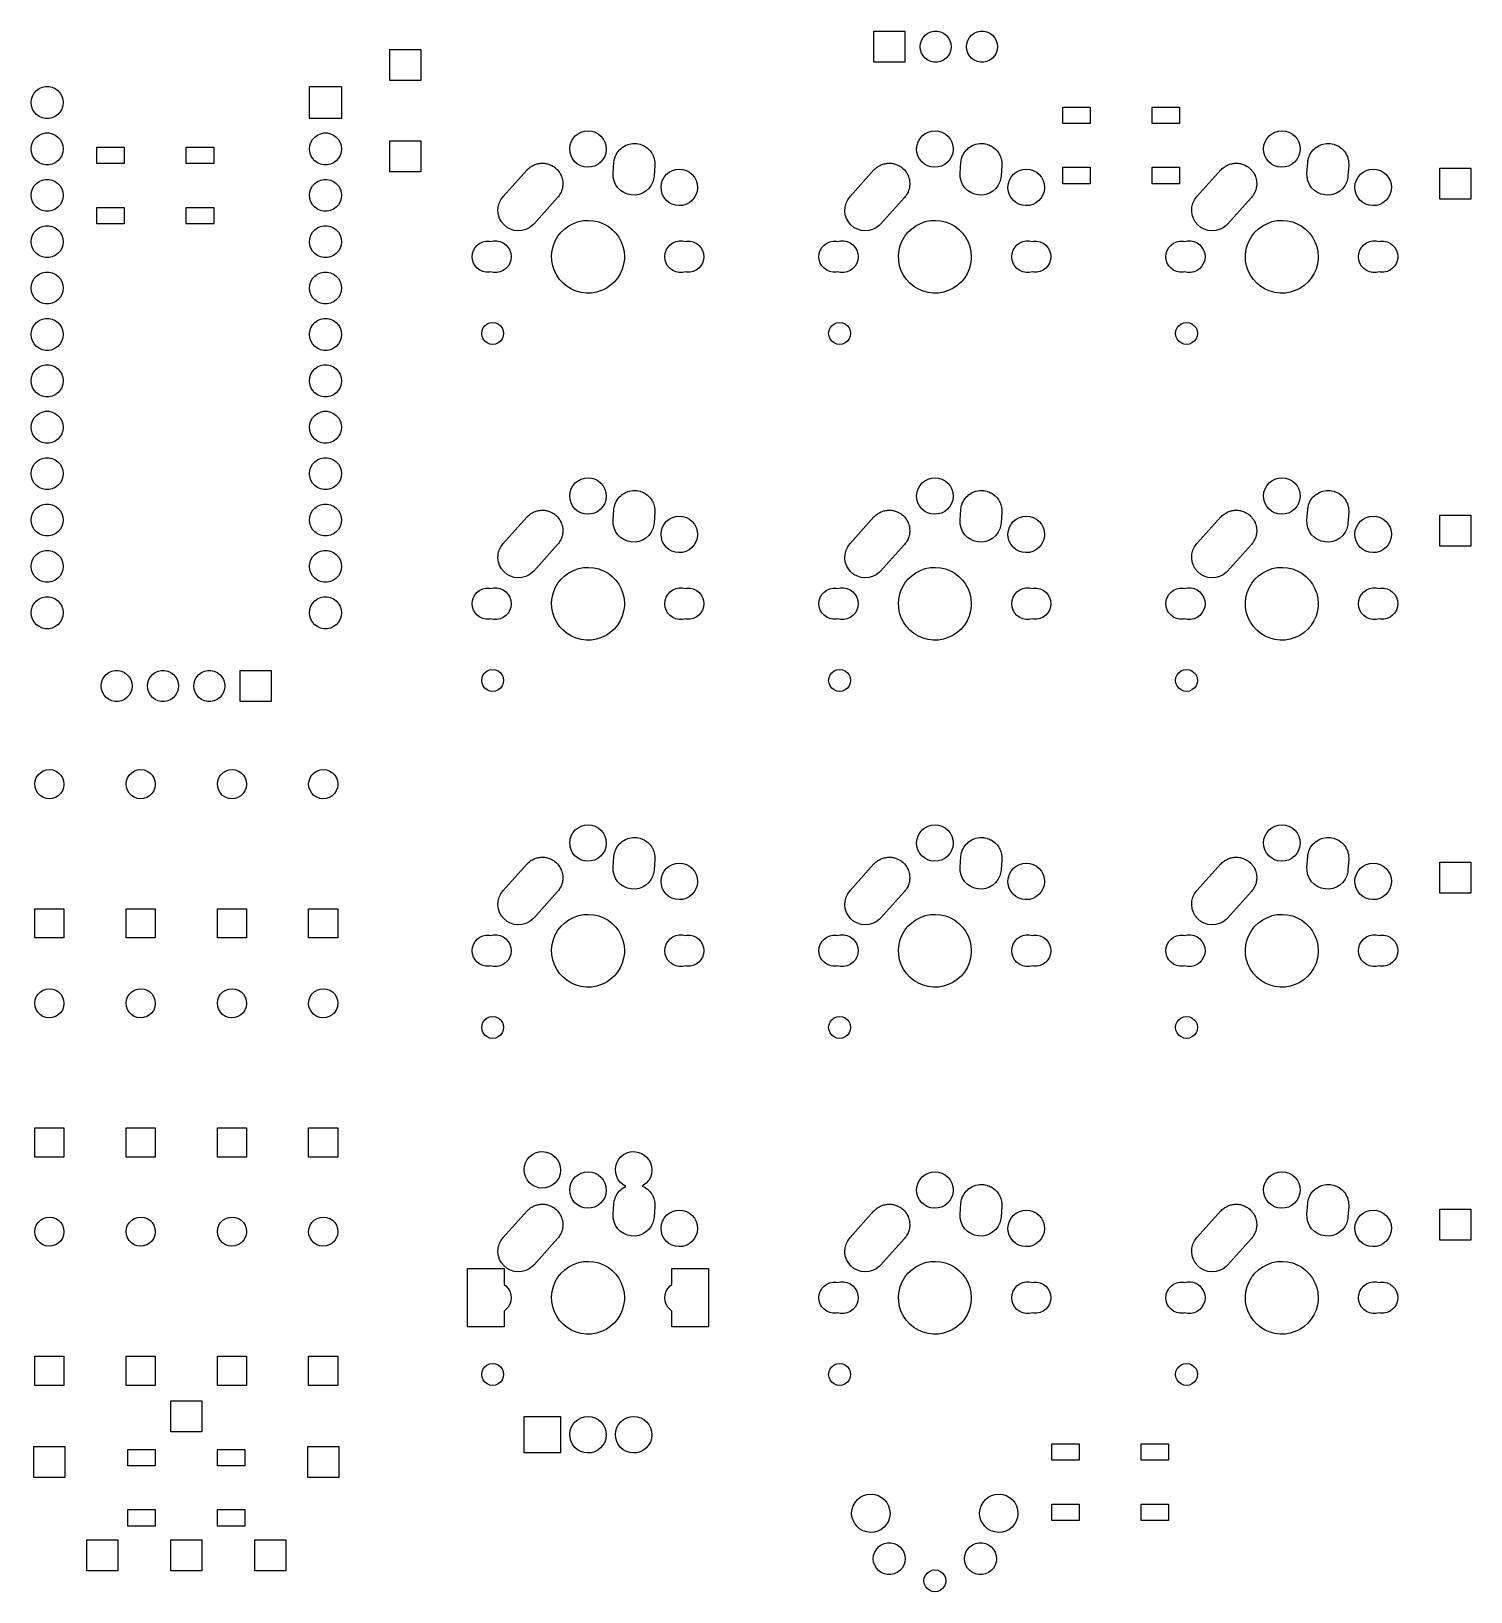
# Model space of a CAD drawing. Extents: x 129 to 207.8, y -113.6 to -28.1.
import ezdxf

# ---------------------------------------------------------------- set-up
doc = ezdxf.new("R2010")
doc.units = 0
doc.layers.add('BLACK', color=7, linetype='CONTINUOUS')

msp = doc.modelspace()

# ---------------------------------------------------------------- linework, layer by layer
at = {"layer": 'BLACK', "linetype": 'CONTINUOUS'}
for p, q in [((175.15, -29.85), (175.15, -28.15)), ((175.15, -28.15), (176.85, -28.15)), ((176.85, -28.15), (176.85, -29.85)), ((178.115, -28.2639), (178.277, -28.1916)), ((178.277, -28.1916), (178.451, -28.1547)), ((178.451, -28.1547), (178.629, -28.1547)), ((178.629, -28.1547), (178.803, -28.1916)), ((178.803, -28.1916), (178.965, -28.2639)), ((180.655, -28.2639), (180.817, -28.1916)), ((180.817, -28.1916), (180.991, -28.1547)), ((180.991, -28.1547), (181.169, -28.1547)), ((181.169, -28.1547), (181.343, -28.1916)), ((181.343, -28.1916), (181.505, -28.2639)), ((177.69, -29), (177.709, -28.8233)), ((177.709, -29.1767), (177.69, -29)), ((177.709, -28.8233), (177.763, -28.6543)), ((177.763, -28.6543), (177.852, -28.5004)), ((177.852, -28.5004), (177.971, -28.3683)), ((177.971, -28.3683), (178.115, -28.2639)), ((178.965, -28.2639), (179.109, -28.3683)), ((179.109, -28.3683), (179.228, -28.5004)), ((179.228, -28.5004), (179.317, -28.6543)), ((179.317, -28.6543), (179.371, -28.8233)), ((179.371, -28.8233), (179.39, -29)), ((179.39, -29), (179.371, -29.1767)), ((180.23, -29), (180.249, -28.8233)), ((180.249, -29.1767), (180.23, -29)), ((180.249, -28.8233), (180.303, -28.6543)), ((180.303, -28.6543), (180.392, -28.5004)), ((180.392, -28.5004), (180.511, -28.3683)), ((180.511, -28.3683), (180.655, -28.2639)), ((181.505, -28.2639), (181.649, -28.3683)), ((181.649, -28.3683), (181.768, -28.5004)), ((181.768, -28.5004), (181.857, -28.6543)), ((181.857, -28.6543), (181.911, -28.8233)), ((181.911, -28.8233), (181.93, -29)), ((181.93, -29), (181.911, -29.1767)), ((148.65, -30.85), (148.65, -29.15)), ((148.65, -29.15), (150.35, -29.15)), ((150.35, -29.15), (150.35, -30.85)), ((176.85, -29.85), (175.15, -29.85)), ((177.763, -29.3457), (177.709, -29.1767)), ((177.852, -29.4996), (177.763, -29.3457)), ((177.971, -29.6317), (177.852, -29.4996)), ((178.115, -29.7361), (177.971, -29.6317)), ((178.277, -29.8084), (178.115, -29.7361)), ((178.451, -29.8453), (178.277, -29.8084)), ((178.629, -29.8453), (178.451, -29.8453)), ((178.803, -29.8084), (178.629, -29.8453)), ((178.965, -29.7361), (178.803, -29.8084)), ((179.109, -29.6317), (178.965, -29.7361)), ((179.228, -29.4996), (179.109, -29.6317)), ((179.317, -29.3457), (179.228, -29.4996)), ((179.371, -29.1767), (179.317, -29.3457)), ((180.303, -29.3457), (180.249, -29.1767)), ((180.392, -29.4996), (180.303, -29.3457)), ((180.511, -29.6317), (180.392, -29.4996)), ((180.655, -29.7361), (180.511, -29.6317)), ((180.817, -29.8084), (180.655, -29.7361)), ((180.991, -29.8453), (180.817, -29.8084)), ((181.169, -29.8453), (180.991, -29.8453)), ((181.343, -29.8084), (181.169, -29.8453)), ((181.505, -29.7361), (181.343, -29.8084)), ((181.649, -29.6317), (181.505, -29.7361)), ((181.768, -29.4996), (181.649, -29.6317)), ((181.857, -29.3457), (181.768, -29.4996)), ((181.911, -29.1767), (181.857, -29.3457)), ((129.079, -31.6976), (129.171, -31.5389)), ((129.171, -31.5389), (129.294, -31.4028)), ((129.294, -31.4028), (129.442, -31.2951)), ((129.442, -31.2951), (129.609, -31.2206)), ((129.609, -31.2206), (129.788, -31.1825)), ((129.788, -31.1825), (129.972, -31.1825)), ((129.972, -31.1825), (130.151, -31.2206)), ((130.151, -31.2206), (130.318, -31.2951)), ((130.318, -31.2951), (130.466, -31.4028)), ((130.466, -31.4028), (130.589, -31.5389)), ((130.589, -31.5389), (130.681, -31.6976)), ((144.244, -32.9303), (144.244, -31.1777)), ((144.244, -31.1777), (145.996, -31.1777)), ((145.996, -31.1777), (145.996, -32.9303)), ((150.35, -30.85), (148.65, -30.85)), ((129.004, -32.054), (129.023, -31.8718)), ((129.023, -32.2362), (129.004, -32.054)), ((129.023, -31.8718), (129.079, -31.6976)), ((129.079, -32.4104), (129.023, -32.2362)), ((129.171, -32.5691), (129.079, -32.4104)), ((130.681, -32.4104), (130.589, -32.5691)), ((130.681, -31.6976), (130.737, -31.8718)), ((130.737, -32.2362), (130.681, -32.4104)), ((130.737, -31.8718), (130.756, -32.054)), ((130.756, -32.054), (130.737, -32.2362)), ((185.5, -33.2), (185.5, -32.3)), ((185.5, -32.3), (187, -32.3)), ((187, -32.3), (187, -33.2)), ((190.4, -33.2), (190.4, -32.3)), ((190.4, -32.3), (191.9, -32.3)), ((191.9, -32.3), (191.9, -33.2)), ((129.294, -32.7052), (129.171, -32.5691)), ((129.442, -32.8129), (129.294, -32.7052)), ((129.609, -32.8874), (129.442, -32.8129)), ((129.788, -32.9255), (129.609, -32.8874)), ((129.972, -32.9255), (129.788, -32.9255)), ((130.151, -32.8874), (129.972, -32.9255)), ((130.318, -32.8129), (130.151, -32.8874)), ((130.466, -32.7052), (130.318, -32.8129)), ((130.589, -32.5691), (130.466, -32.7052)), ((145.996, -32.9303), (144.244, -32.9303)), ((187, -33.2), (185.5, -33.2)), ((191.9, -33.2), (190.4, -33.2)), ((129.079, -34.2376), (129.171, -34.0789)), ((129.171, -34.0789), (129.294, -33.9428)), ((129.294, -33.9428), (129.442, -33.8351)), ((129.442, -33.8351), (129.609, -33.7606)), ((129.609, -33.7606), (129.788, -33.7225)), ((129.788, -33.7225), (129.972, -33.7225)), ((129.972, -33.7225), (130.151, -33.7606)), ((130.151, -33.7606), (130.318, -33.8351)), ((130.318, -33.8351), (130.466, -33.9428)), ((130.466, -33.9428), (130.589, -34.0789)), ((130.589, -34.0789), (130.681, -34.2376)), ((144.319, -34.2376), (144.411, -34.0789)), ((144.411, -34.0789), (144.534, -33.9428)), ((144.534, -33.9428), (144.682, -33.8351)), ((144.682, -33.8351), (144.849, -33.7606)), ((144.849, -33.7606), (145.028, -33.7225)), ((145.028, -33.7225), (145.212, -33.7225)), ((145.212, -33.7225), (145.391, -33.7606)), ((145.391, -33.7606), (145.558, -33.8351)), ((145.558, -33.8351), (145.706, -33.9428)), ((145.706, -33.9428), (145.829, -34.0789)), ((145.829, -34.0789), (145.921, -34.2376)), ((148.65, -35.85), (148.65, -34.15)), ((148.65, -34.15), (150.35, -34.15)), ((150.35, -34.15), (150.35, -35.85)), ((158.581, -34.2061), (158.675, -34.035)), ((158.675, -34.035), (158.8, -33.8855)), ((158.8, -33.8855), (158.952, -33.7632)), ((158.952, -33.7632), (159.125, -33.6728)), ((159.125, -33.6728), (159.313, -33.6177)), ((159.313, -33.6177), (159.507, -33.6)), ((159.507, -33.6), (159.701, -33.6204)), ((159.701, -33.6204), (159.888, -33.6781)), ((159.888, -33.6781), (160.059, -33.771)), ((160.059, -33.771), (160.21, -33.8954)), ((160.21, -33.8954), (160.333, -34.0466)), ((160.333, -34.0466), (160.425, -34.2189)), ((177.581, -34.2061), (177.675, -34.035)), ((177.675, -34.035), (177.8, -33.8855)), ((177.8, -33.8855), (177.952, -33.7632)), ((177.952, -33.7632), (178.125, -33.6728)), ((178.125, -33.6728), (178.313, -33.6177)), ((178.313, -33.6177), (178.507, -33.6)), ((178.507, -33.6), (178.701, -33.6204)), ((178.701, -33.6204), (178.888, -33.6781)), ((178.888, -33.6781), (179.059, -33.771)), ((179.059, -33.771), (179.21, -33.8954)), ((179.21, -33.8954), (179.333, -34.0466)), ((179.333, -34.0466), (179.425, -34.2189)), ((196.581, -34.2061), (196.675, -34.035)), ((196.675, -34.035), (196.8, -33.8855)), ((196.8, -33.8855), (196.952, -33.7632)), ((196.952, -33.7632), (197.125, -33.6728)), ((197.125, -33.6728), (197.313, -33.6177)), ((197.313, -33.6177), (197.507, -33.6)), ((197.507, -33.6), (197.701, -33.6204)), ((197.701, -33.6204), (197.888, -33.6781)), ((197.888, -33.6781), (198.059, -33.771)), ((198.059, -33.771), (198.21, -33.8954)), ((198.21, -33.8954), (198.333, -34.0466)), ((198.333, -34.0466), (198.425, -34.2189)), ((129.004, -34.594), (129.023, -34.4118)), ((129.023, -34.7762), (129.004, -34.594)), ((129.023, -34.4118), (129.079, -34.2376)), ((129.079, -34.9504), (129.023, -34.7762)), ((129.171, -35.1091), (129.079, -34.9504)), ((130.681, -34.9504), (130.589, -35.1091)), ((130.681, -34.2376), (130.737, -34.4118)), ((130.737, -34.7762), (130.681, -34.9504)), ((130.737, -34.4118), (130.756, -34.594)), ((130.756, -34.594), (130.737, -34.7762)), ((132.6, -35.4), (132.6, -34.5)), ((132.6, -34.5), (134.1, -34.5)), ((134.1, -34.5), (134.1, -35.4)), ((137.5, -35.4), (137.5, -34.5)), ((137.5, -34.5), (139, -34.5)), ((139, -34.5), (139, -35.4)), ((144.244, -34.594), (144.263, -34.4118)), ((144.263, -34.7762), (144.244, -34.594)), ((144.263, -34.4118), (144.319, -34.2376)), ((144.319, -34.9504), (144.263, -34.7762)), ((144.411, -35.1091), (144.319, -34.9504)), ((145.921, -34.9504), (145.829, -35.1091)), ((145.921, -34.2376), (145.977, -34.4118)), ((145.977, -34.7762), (145.921, -34.9504)), ((145.977, -34.4118), (145.996, -34.594)), ((145.996, -34.594), (145.977, -34.7762)), ((158.5, -34.586), (158.522, -34.3921)), ((158.516, -34.7805), (158.5, -34.586)), ((158.57, -34.9681), (158.516, -34.7805)), ((158.522, -34.3921), (158.581, -34.2061)), ((158.659, -35.1417), (158.57, -34.9681)), ((160.414, -35.0067), (160.317, -35.1764)), ((160.475, -34.8215), (160.414, -35.0067)), ((160.425, -34.2189), (160.481, -34.4058)), ((160.5, -34.6279), (160.475, -34.8215)), ((160.481, -34.4058), (160.5, -34.6)), ((160.5, -34.6), (160.5, -34.6279)), ((160.963, -35.1113), (160.985, -35.0278)), ((160.985, -35.0278), (160.995, -35.007)), ((160.995, -35.007), (161.001, -34.9895)), ((161.001, -34.9895), (161.039, -34.9164)), ((161.039, -34.9164), (161.078, -34.8355)), ((161.078, -34.8355), (161.09, -34.8202)), ((161.09, -34.8202), (161.096, -34.8073)), ((161.096, -34.8073), (161.151, -34.7385)), ((161.151, -34.7385), (161.206, -34.6643)), ((161.206, -34.6643), (161.217, -34.6543)), ((161.217, -34.6543), (161.224, -34.6456)), ((161.224, -34.6456), (161.295, -34.5836)), ((161.295, -34.5836), (161.364, -34.5203)), ((161.364, -34.5203), (161.373, -34.5148)), ((161.373, -34.5148), (161.379, -34.5099)), ((161.379, -34.5099), (161.468, -34.4566)), ((161.468, -34.4566), (161.546, -34.4088)), ((161.546, -34.4088), (161.552, -34.4066)), ((161.552, -34.4066), (161.556, -34.4046)), ((161.556, -34.4046), (161.681, -34.3584)), ((161.681, -34.3584), (161.746, -34.3338)), ((161.746, -34.3338), (161.748, -34.3335)), ((161.748, -34.3335), (161.749, -34.3333)), ((161.749, -34.3333), (161.952, -34.2985)), ((161.952, -34.2985), (161.954, -34.2985)), ((161.954, -34.2985), (161.957, -34.298)), ((161.957, -34.298), (162.02, -34.2994)), ((162.02, -34.2994), (162.158, -34.3012)), ((162.158, -34.3012), (162.164, -34.3025)), ((162.164, -34.3025), (162.171, -34.3027)), ((162.171, -34.3027), (162.24, -34.3176)), ((162.24, -34.3176), (162.36, -34.3413)), ((162.36, -34.3413), (162.37, -34.3456)), ((162.37, -34.3456), (162.38, -34.3476)), ((162.38, -34.3476), (162.446, -34.3758)), ((162.446, -34.3758), (162.551, -34.4176)), ((162.551, -34.4176), (162.564, -34.4262)), ((162.564, -34.4262), (162.576, -34.4313)), ((162.576, -34.4313), (162.635, -34.4707)), ((162.635, -34.4707), (162.725, -34.5275)), ((162.725, -34.5275), (162.74, -34.5415)), ((162.74, -34.5415), (162.754, -34.5506)), ((162.754, -34.5506), (162.802, -34.5989)), ((162.802, -34.5989), (162.876, -34.6672)), ((162.876, -34.6672), (162.891, -34.6875)), ((162.891, -34.6875), (162.905, -34.7014)), ((162.905, -34.7014), (162.942, -34.7559)), ((162.942, -34.7559), (162.999, -34.8322)), ((162.999, -34.8322), (163.012, -34.8589)), ((163.012, -34.8589), (163.025, -34.878)), ((163.025, -34.878), (163.051, -34.9362)), ((163.051, -34.9362), (163.09, -35.0168)), ((163.09, -35.0168), (163.1, -35.0499)), ((177.5, -34.586), (177.522, -34.3921)), ((177.516, -34.7805), (177.5, -34.586)), ((177.57, -34.9681), (177.516, -34.7805)), ((177.522, -34.3921), (177.581, -34.2061)), ((177.659, -35.1417), (177.57, -34.9681)), ((179.414, -35.0067), (179.317, -35.1764)), ((179.475, -34.8215), (179.414, -35.0067)), ((179.425, -34.2189), (179.481, -34.4058)), ((179.5, -34.6279), (179.475, -34.8215)), ((179.481, -34.4058), (179.5, -34.6)), ((179.5, -34.6), (179.5, -34.6279)), ((179.963, -35.1113), (179.985, -35.0278)), ((179.985, -35.0278), (179.995, -35.007)), ((179.995, -35.007), (180.001, -34.9895)), ((180.001, -34.9895), (180.039, -34.9164)), ((180.039, -34.9164), (180.078, -34.8355)), ((180.078, -34.8355), (180.09, -34.8202)), ((180.09, -34.8202), (180.096, -34.8073)), ((180.096, -34.8073), (180.151, -34.7385)), ((180.151, -34.7385), (180.206, -34.6643)), ((180.206, -34.6643), (180.217, -34.6543)), ((180.217, -34.6543), (180.224, -34.6456)), ((180.224, -34.6456), (180.295, -34.5836)), ((180.295, -34.5836), (180.364, -34.5203)), ((180.364, -34.5203), (180.373, -34.5148)), ((180.373, -34.5148), (180.379, -34.5099)), ((180.379, -34.5099), (180.468, -34.4566)), ((180.468, -34.4566), (180.546, -34.4088)), ((180.546, -34.4088), (180.552, -34.4066)), ((180.552, -34.4066), (180.556, -34.4046)), ((180.556, -34.4046), (180.681, -34.3584)), ((180.681, -34.3584), (180.746, -34.3338)), ((180.746, -34.3338), (180.748, -34.3335)), ((180.748, -34.3335), (180.749, -34.3333)), ((180.749, -34.3333), (180.952, -34.2985)), ((180.952, -34.2985), (180.954, -34.2985)), ((180.954, -34.2985), (180.957, -34.298)), ((180.957, -34.298), (181.02, -34.2994)), ((181.02, -34.2994), (181.158, -34.3012)), ((181.158, -34.3012), (181.164, -34.3025)), ((181.164, -34.3025), (181.171, -34.3027)), ((181.171, -34.3027), (181.24, -34.3176)), ((181.24, -34.3176), (181.36, -34.3413)), ((181.36, -34.3413), (181.37, -34.3456)), ((181.37, -34.3456), (181.38, -34.3476)), ((181.38, -34.3476), (181.446, -34.3758)), ((181.446, -34.3758), (181.551, -34.4176)), ((181.551, -34.4176), (181.564, -34.4262)), ((181.564, -34.4262), (181.576, -34.4313)), ((181.576, -34.4313), (181.635, -34.4707)), ((181.635, -34.4707), (181.725, -34.5275)), ((181.725, -34.5275), (181.74, -34.5415)), ((181.74, -34.5415), (181.754, -34.5506)), ((181.754, -34.5506), (181.802, -34.5989)), ((181.802, -34.5989), (181.876, -34.6672)), ((181.876, -34.6672), (181.891, -34.6875)), ((181.891, -34.6875), (181.905, -34.7014)), ((181.905, -34.7014), (181.942, -34.7559)), ((181.942, -34.7559), (181.999, -34.8322)), ((181.999, -34.8322), (182.012, -34.8589)), ((182.012, -34.8589), (182.025, -34.878)), ((182.025, -34.878), (182.051, -34.9362)), ((182.051, -34.9362), (182.09, -35.0168)), ((182.09, -35.0168), (182.1, -35.0499)), ((196.5, -34.586), (196.522, -34.3921)), ((196.516, -34.7805), (196.5, -34.586)), ((196.57, -34.9681), (196.516, -34.7805)), ((196.522, -34.3921), (196.581, -34.2061)), ((196.659, -35.1417), (196.57, -34.9681)), ((198.414, -35.0067), (198.317, -35.1764)), ((198.475, -34.8215), (198.414, -35.0067)), ((198.425, -34.2189), (198.481, -34.4058)), ((198.5, -34.6279), (198.475, -34.8215)), ((198.481, -34.4058), (198.5, -34.6)), ((198.5, -34.6), (198.5, -34.6279)), ((198.963, -35.1113), (198.985, -35.0278)), ((198.985, -35.0278), (198.995, -35.007)), ((198.995, -35.007), (199.001, -34.9895)), ((199.001, -34.9895), (199.039, -34.9164)), ((199.039, -34.9164), (199.078, -34.8355)), ((199.078, -34.8355), (199.09, -34.8202)), ((199.09, -34.8202), (199.096, -34.8073)), ((199.096, -34.8073), (199.151, -34.7385)), ((199.151, -34.7385), (199.206, -34.6643)), ((199.206, -34.6643), (199.217, -34.6543)), ((199.217, -34.6543), (199.224, -34.6456)), ((199.224, -34.6456), (199.295, -34.5836)), ((199.295, -34.5836), (199.364, -34.5203)), ((199.364, -34.5203), (199.373, -34.5148)), ((199.373, -34.5148), (199.379, -34.5099)), ((199.379, -34.5099), (199.468, -34.4566)), ((199.468, -34.4566), (199.546, -34.4088)), ((199.546, -34.4088), (199.552, -34.4066)), ((199.552, -34.4066), (199.556, -34.4046)), ((199.556, -34.4046), (199.681, -34.3584)), ((199.681, -34.3584), (199.746, -34.3338)), ((199.746, -34.3338), (199.748, -34.3335)), ((199.748, -34.3335), (199.749, -34.3333)), ((199.749, -34.3333), (199.952, -34.2985)), ((199.952, -34.2985), (199.954, -34.2985)), ((199.954, -34.2985), (199.957, -34.298)), ((199.957, -34.298), (200.02, -34.2994)), ((200.02, -34.2994), (200.158, -34.3012)), ((200.158, -34.3012), (200.164, -34.3025)), ((200.164, -34.3025), (200.171, -34.3027)), ((200.171, -34.3027), (200.24, -34.3176)), ((200.24, -34.3176), (200.36, -34.3413)), ((200.36, -34.3413), (200.37, -34.3456)), ((200.37, -34.3456), (200.38, -34.3476)), ((200.38, -34.3476), (200.446, -34.3758)), ((200.446, -34.3758), (200.551, -34.4176)), ((200.551, -34.4176), (200.564, -34.4262)), ((200.564, -34.4262), (200.576, -34.4313)), ((200.576, -34.4313), (200.635, -34.4707)), ((200.635, -34.4707), (200.725, -34.5275)), ((200.725, -34.5275), (200.74, -34.5415)), ((200.74, -34.5415), (200.754, -34.5506)), ((200.754, -34.5506), (200.802, -34.5989)), ((200.802, -34.5989), (200.876, -34.6672)), ((200.876, -34.6672), (200.891, -34.6875)), ((200.891, -34.6875), (200.905, -34.7014)), ((200.905, -34.7014), (200.942, -34.7559)), ((200.942, -34.7559), (200.999, -34.8322)), ((200.999, -34.8322), (201.012, -34.8589)), ((201.012, -34.8589), (201.025, -34.878)), ((201.025, -34.878), (201.051, -34.9362)), ((201.051, -34.9362), (201.09, -35.0168)), ((201.09, -35.0168), (201.1, -35.0499)), ((129.294, -35.2452), (129.171, -35.1091)), ((129.442, -35.3529), (129.294, -35.2452)), ((129.609, -35.4274), (129.442, -35.3529)), ((129.788, -35.4655), (129.609, -35.4274)), ((129.972, -35.4655), (129.788, -35.4655)), ((130.151, -35.4274), (129.972, -35.4655)), ((130.318, -35.3529), (130.151, -35.4274)), ((130.466, -35.2452), (130.318, -35.3529)), ((130.589, -35.1091), (130.466, -35.2452)), ((134.1, -35.4), (132.6, -35.4)), ((139, -35.4), (137.5, -35.4)), ((144.534, -35.2452), (144.411, -35.1091)), ((144.682, -35.3529), (144.534, -35.2452)), ((144.849, -35.4274), (144.682, -35.3529)), ((145.028, -35.4655), (144.849, -35.4274)), ((145.212, -35.4655), (145.028, -35.4655)), ((145.391, -35.4274), (145.212, -35.4655)), ((145.558, -35.3529), (145.391, -35.4274)), ((145.706, -35.2452), (145.558, -35.3529)), ((145.829, -35.1091), (145.706, -35.2452)), ((150.35, -35.85), (148.65, -35.85)), ((154.853, -37.2087), (156.163, -35.7487)), ((156.163, -35.7487), (156.178, -35.7332)), ((156.178, -35.7332), (156.184, -35.7256)), ((156.184, -35.7256), (156.195, -35.7155)), ((156.195, -35.7155), (156.24, -35.6706)), ((156.24, -35.6706), (156.289, -35.6338)), ((156.289, -35.6338), (156.339, -35.5899)), ((156.339, -35.5899), (156.377, -35.5671)), ((156.377, -35.5671), (156.411, -35.5418)), ((156.411, -35.5418), (156.462, -35.5165)), ((156.462, -35.5165), (156.516, -35.4846)), ((156.516, -35.4846), (156.561, -35.4678)), ((156.561, -35.4678), (156.602, -35.4476)), ((156.602, -35.4476), (156.654, -35.4334)), ((156.654, -35.4334), (156.709, -35.4133)), ((156.709, -35.4133), (156.761, -35.4044)), ((156.761, -35.4044), (156.809, -35.3914)), ((156.809, -35.3914), (156.859, -35.3876)), ((156.859, -35.3876), (156.912, -35.3785)), ((156.912, -35.3785), (156.969, -35.3792)), ((156.969, -35.3792), (157.022, -35.3752)), ((157.022, -35.3752), (157.068, -35.3805)), ((157.068, -35.3805), (157.118, -35.3812)), ((157.118, -35.3812), (157.178, -35.3931)), ((157.178, -35.3931), (157.234, -35.3996)), ((157.234, -35.3996), (157.275, -35.4124)), ((157.275, -35.4124), (157.32, -35.4213)), ((157.32, -35.4213), (157.381, -35.4457)), ((157.381, -35.4457), (157.438, -35.4637)), ((157.438, -35.4637), (157.472, -35.4822)), ((157.472, -35.4822), (157.511, -35.4976)), ((157.511, -35.4976), (157.57, -35.535)), ((157.57, -35.535), (157.626, -35.5651)), ((157.626, -35.5651), (157.653, -35.5875)), ((157.653, -35.5875), (157.685, -35.6075)), ((157.685, -35.6075), (157.74, -35.6582)), ((157.74, -35.6582), (157.791, -35.7003)), ((157.791, -35.7003), (157.812, -35.7246)), ((157.812, -35.7246), (157.836, -35.7472)), ((157.836, -35.7472), (157.884, -35.8109)), ((157.884, -35.8109), (157.928, -35.8644)), ((157.928, -35.8644), (157.942, -35.8887)), ((157.942, -35.8887), (157.959, -35.9122)), ((158.781, -35.2947), (158.659, -35.1417)), ((158.929, -35.4211), (158.781, -35.2947)), ((159.1, -35.5164), (158.929, -35.4211)), ((159.285, -35.5767), (159.1, -35.5164)), ((159.479, -35.5998), (159.285, -35.5767)), ((159.674, -35.5848), (159.479, -35.5998)), ((159.862, -35.5323), (159.674, -35.5848)), ((160.036, -35.4443), (159.862, -35.5323)), ((160.19, -35.3242), (160.036, -35.4443)), ((160.317, -35.1764), (160.19, -35.3242)), ((160.878, -35.9235), (160.917, -35.3435)), ((160.917, -35.3435), (160.93, -35.2343)), ((160.93, -35.2343), (160.937, -35.208)), ((160.937, -35.208), (160.94, -35.1861)), ((160.94, -35.1861), (160.963, -35.1113)), ((163.1, -35.0499), (163.11, -35.0742)), ((163.11, -35.0742), (163.123, -35.1335)), ((163.162, -35.4965), (163.122, -36.0765)), ((163.123, -35.1335), (163.146, -35.215)), ((163.146, -35.215), (163.15, -35.2537)), ((163.15, -35.2537), (163.156, -35.2829)), ((163.156, -35.2829), (163.158, -35.3408)), ((163.158, -35.3408), (163.165, -35.42)), ((163.163, -35.4789), (163.162, -35.4905)), ((163.162, -35.4905), (163.162, -35.4965)), ((163.165, -35.42), (163.163, -35.4789)), ((163.8, -35.9855), (163.952, -35.8632)), ((163.952, -35.8632), (164.125, -35.7728)), ((164.125, -35.7728), (164.313, -35.7177)), ((164.313, -35.7177), (164.507, -35.7)), ((164.507, -35.7), (164.701, -35.7204)), ((164.701, -35.7204), (164.888, -35.7781)), ((164.888, -35.7781), (165.059, -35.871)), ((165.059, -35.871), (165.21, -35.9954)), ((173.853, -37.2087), (175.163, -35.7487)), ((175.163, -35.7487), (175.178, -35.7332)), ((175.178, -35.7332), (175.184, -35.7256)), ((175.184, -35.7256), (175.195, -35.7155)), ((175.195, -35.7155), (175.24, -35.6706)), ((175.24, -35.6706), (175.289, -35.6338)), ((175.289, -35.6338), (175.339, -35.5899)), ((175.339, -35.5899), (175.377, -35.5671)), ((175.377, -35.5671), (175.411, -35.5418)), ((175.411, -35.5418), (175.462, -35.5165)), ((175.462, -35.5165), (175.516, -35.4846)), ((175.516, -35.4846), (175.561, -35.4678)), ((175.561, -35.4678), (175.602, -35.4476)), ((175.602, -35.4476), (175.654, -35.4334)), ((175.654, -35.4334), (175.709, -35.4133)), ((175.709, -35.4133), (175.761, -35.4044)), ((175.761, -35.4044), (175.809, -35.3914)), ((175.809, -35.3914), (175.859, -35.3876)), ((175.859, -35.3876), (175.912, -35.3785)), ((175.912, -35.3785), (175.969, -35.3792)), ((175.969, -35.3792), (176.022, -35.3752)), ((176.022, -35.3752), (176.068, -35.3805)), ((176.068, -35.3805), (176.118, -35.3812)), ((176.118, -35.3812), (176.178, -35.3931)), ((176.178, -35.3931), (176.234, -35.3996)), ((176.234, -35.3996), (176.275, -35.4124)), ((176.275, -35.4124), (176.32, -35.4213)), ((176.32, -35.4213), (176.381, -35.4457)), ((176.381, -35.4457), (176.438, -35.4637)), ((176.438, -35.4637), (176.472, -35.4822)), ((176.472, -35.4822), (176.511, -35.4976)), ((176.511, -35.4976), (176.57, -35.535)), ((176.57, -35.535), (176.626, -35.5651)), ((176.626, -35.5651), (176.653, -35.5875)), ((176.653, -35.5875), (176.685, -35.6075)), ((176.685, -35.6075), (176.74, -35.6582)), ((176.74, -35.6582), (176.791, -35.7003)), ((176.791, -35.7003), (176.812, -35.7246)), ((176.812, -35.7246), (176.836, -35.7472)), ((176.836, -35.7472), (176.884, -35.8109)), ((176.884, -35.8109), (176.928, -35.8644)), ((176.928, -35.8644), (176.942, -35.8887)), ((176.942, -35.8887), (176.959, -35.9122)), ((177.781, -35.2947), (177.659, -35.1417)), ((177.929, -35.4211), (177.781, -35.2947)), ((178.1, -35.5164), (177.929, -35.4211)), ((178.285, -35.5767), (178.1, -35.5164)), ((178.479, -35.5998), (178.285, -35.5767)), ((178.674, -35.5848), (178.479, -35.5998)), ((178.862, -35.5323), (178.674, -35.5848)), ((179.036, -35.4443), (178.862, -35.5323)), ((179.19, -35.3242), (179.036, -35.4443)), ((179.317, -35.1764), (179.19, -35.3242)), ((179.878, -35.9235), (179.917, -35.3435)), ((179.917, -35.3435), (179.93, -35.2343)), ((179.93, -35.2343), (179.937, -35.208)), ((179.937, -35.208), (179.94, -35.1861)), ((179.94, -35.1861), (179.963, -35.1113)), ((182.1, -35.0499), (182.11, -35.0742)), ((182.11, -35.0742), (182.123, -35.1335)), ((182.162, -35.4965), (182.122, -36.0765)), ((182.123, -35.1335), (182.146, -35.215)), ((182.146, -35.215), (182.15, -35.2537)), ((182.15, -35.2537), (182.156, -35.2829)), ((182.156, -35.2829), (182.158, -35.3408)), ((182.158, -35.3408), (182.165, -35.42)), ((182.163, -35.4789), (182.162, -35.4905)), ((182.162, -35.4905), (182.162, -35.4965)), ((182.165, -35.42), (182.163, -35.4789)), ((182.8, -35.9855), (182.952, -35.8632)), ((182.952, -35.8632), (183.125, -35.7728)), ((183.125, -35.7728), (183.313, -35.7177)), ((183.313, -35.7177), (183.507, -35.7)), ((183.507, -35.7), (183.701, -35.7204)), ((183.701, -35.7204), (183.888, -35.7781)), ((183.888, -35.7781), (184.059, -35.871)), ((184.059, -35.871), (184.21, -35.9954)), ((185.5, -36.5), (185.5, -35.6)), ((185.5, -35.6), (187, -35.6)), ((187, -35.6), (187, -36.5)), ((190.4, -36.5), (190.4, -35.6)), ((190.4, -35.6), (191.9, -35.6)), ((191.9, -35.6), (191.9, -36.5)), ((192.853, -37.2087), (194.163, -35.7487)), ((194.163, -35.7487), (194.178, -35.7332)), ((194.178, -35.7332), (194.184, -35.7256)), ((194.184, -35.7256), (194.195, -35.7155)), ((194.195, -35.7155), (194.24, -35.6706)), ((194.24, -35.6706), (194.289, -35.6338)), ((194.289, -35.6338), (194.339, -35.5899)), ((194.339, -35.5899), (194.377, -35.5671)), ((194.377, -35.5671), (194.411, -35.5418)), ((194.411, -35.5418), (194.462, -35.5165)), ((194.462, -35.5165), (194.516, -35.4846)), ((194.516, -35.4846), (194.561, -35.4678)), ((194.561, -35.4678), (194.602, -35.4476)), ((194.602, -35.4476), (194.654, -35.4334)), ((194.654, -35.4334), (194.709, -35.4133)), ((194.709, -35.4133), (194.761, -35.4044)), ((194.761, -35.4044), (194.809, -35.3914)), ((194.809, -35.3914), (194.859, -35.3876)), ((194.859, -35.3876), (194.912, -35.3785)), ((194.912, -35.3785), (194.969, -35.3792)), ((194.969, -35.3792), (195.022, -35.3752)), ((195.022, -35.3752), (195.068, -35.3805)), ((195.068, -35.3805), (195.118, -35.3812)), ((195.118, -35.3812), (195.178, -35.3931)), ((195.178, -35.3931), (195.234, -35.3996)), ((195.234, -35.3996), (195.275, -35.4124)), ((195.275, -35.4124), (195.32, -35.4213)), ((195.32, -35.4213), (195.381, -35.4457)), ((195.381, -35.4457), (195.438, -35.4637)), ((195.438, -35.4637), (195.472, -35.4822)), ((195.472, -35.4822), (195.511, -35.4976)), ((195.511, -35.4976), (195.57, -35.535)), ((195.57, -35.535), (195.626, -35.5651)), ((195.626, -35.5651), (195.653, -35.5875)), ((195.653, -35.5875), (195.685, -35.6075)), ((195.685, -35.6075), (195.74, -35.6582)), ((195.74, -35.6582), (195.791, -35.7003)), ((195.791, -35.7003), (195.812, -35.7246)), ((195.812, -35.7246), (195.836, -35.7472)), ((195.836, -35.7472), (195.884, -35.8109)), ((195.884, -35.8109), (195.928, -35.8644)), ((195.928, -35.8644), (195.942, -35.8887)), ((195.942, -35.8887), (195.959, -35.9122)), ((196.781, -35.2947), (196.659, -35.1417)), ((196.929, -35.4211), (196.781, -35.2947)), ((197.1, -35.5164), (196.929, -35.4211)), ((197.285, -35.5767), (197.1, -35.5164)), ((197.479, -35.5998), (197.285, -35.5767)), ((197.674, -35.5848), (197.479, -35.5998)), ((197.862, -35.5323), (197.674, -35.5848)), ((198.036, -35.4443), (197.862, -35.5323)), ((198.19, -35.3242), (198.036, -35.4443)), ((198.317, -35.1764), (198.19, -35.3242)), ((198.878, -35.9235), (198.917, -35.3435)), ((198.917, -35.3435), (198.93, -35.2343)), ((198.93, -35.2343), (198.937, -35.208)), ((198.937, -35.208), (198.94, -35.1861)), ((198.94, -35.1861), (198.963, -35.1113)), ((201.1, -35.0499), (201.11, -35.0742)), ((201.11, -35.0742), (201.123, -35.1335)), ((201.162, -35.4965), (201.122, -36.0765)), ((201.123, -35.1335), (201.146, -35.215)), ((201.146, -35.215), (201.15, -35.2537)), ((201.15, -35.2537), (201.156, -35.2829)), ((201.156, -35.2829), (201.158, -35.3408)), ((201.158, -35.3408), (201.165, -35.42)), ((201.163, -35.4789), (201.162, -35.4905)), ((201.162, -35.4905), (201.162, -35.4965)), ((201.165, -35.42), (201.163, -35.4789)), ((201.8, -35.9855), (201.952, -35.8632)), ((201.952, -35.8632), (202.125, -35.7728)), ((202.125, -35.7728), (202.313, -35.7177)), ((202.313, -35.7177), (202.507, -35.7)), ((202.507, -35.7), (202.701, -35.7204)), ((202.701, -35.7204), (202.888, -35.7781)), ((202.888, -35.7781), (203.059, -35.871)), ((203.059, -35.871), (203.21, -35.9954)), ((206.15, -37.35), (206.15, -35.65)), ((206.15, -35.65), (207.85, -35.65)), ((207.85, -35.65), (207.85, -37.35)), ((129.079, -36.7776), (129.171, -36.6189)), ((129.171, -36.6189), (129.294, -36.4828)), ((129.294, -36.4828), (129.442, -36.3751)), ((129.442, -36.3751), (129.609, -36.3006)), ((129.609, -36.3006), (129.788, -36.2625)), ((129.788, -36.2625), (129.972, -36.2625)), ((129.972, -36.2625), (130.151, -36.3006)), ((130.151, -36.3006), (130.318, -36.3751)), ((130.318, -36.3751), (130.466, -36.4828)), ((130.466, -36.4828), (130.589, -36.6189)), ((130.589, -36.6189), (130.681, -36.7776)), ((144.319, -36.7776), (144.411, -36.6189)), ((144.411, -36.6189), (144.534, -36.4828)), ((144.534, -36.4828), (144.682, -36.3751)), ((144.682, -36.3751), (144.849, -36.3006)), ((144.849, -36.3006), (145.028, -36.2625)), ((145.028, -36.2625), (145.212, -36.2625)), ((145.212, -36.2625), (145.391, -36.3006)), ((145.391, -36.3006), (145.558, -36.3751)), ((145.558, -36.3751), (145.706, -36.4828)), ((145.706, -36.4828), (145.829, -36.6189)), ((145.829, -36.6189), (145.921, -36.7776)), ((157.959, -35.9122), (157.997, -35.9879)), ((157.997, -35.9879), (158.032, -36.0514)), ((158.032, -36.0514), (158.039, -36.0742)), ((158.039, -36.0742), (158.05, -36.0968)), ((158.05, -36.0968), (158.075, -36.1832)), ((158.075, -36.1832), (158.098, -36.2546)), ((158.1, -36.7194), (158.094, -36.7626)), ((158.098, -36.2546), (158.1, -36.2746)), ((158.1, -36.2746), (158.106, -36.295)), ((158.111, -36.6799), (158.1, -36.7194)), ((158.106, -36.295), (158.115, -36.3903)), ((158.114, -36.6219), (158.111, -36.6799)), ((158.123, -36.5589), (158.114, -36.6219)), ((158.115, -36.3903), (158.124, -36.4666)), ((158.124, -36.4666), (158.123, -36.4829)), ((158.123, -36.4829), (158.125, -36.5)), ((158.125, -36.5), (158.123, -36.5589)), ((160.883, -36.1371), (160.878, -35.9235)), ((160.929, -36.3458), (160.883, -36.1371)), ((161.014, -36.542), (160.929, -36.3458)), ((161.134, -36.7186), (161.014, -36.542)), ((161.286, -36.8693), (161.134, -36.7186)), ((162.961, -36.5845), (162.833, -36.7557)), ((163.054, -36.3921), (162.961, -36.5845)), ((163.11, -36.1857), (163.054, -36.3921)), ((163.122, -36.0765), (163.11, -36.1857)), ((163.5, -36.686), (163.522, -36.4921)), ((163.516, -36.8805), (163.5, -36.686)), ((163.522, -36.4921), (163.581, -36.3061)), ((163.581, -36.3061), (163.675, -36.135)), ((163.675, -36.135), (163.8, -35.9855)), ((165.21, -35.9954), (165.333, -36.1466)), ((165.333, -36.1466), (165.425, -36.3189)), ((165.425, -36.3189), (165.481, -36.5058)), ((165.5, -36.7279), (165.475, -36.9215)), ((165.481, -36.5058), (165.5, -36.7)), ((165.5, -36.7), (165.5, -36.7279)), ((176.959, -35.9122), (176.997, -35.9879)), ((176.997, -35.9879), (177.032, -36.0514)), ((177.032, -36.0514), (177.039, -36.0742)), ((177.039, -36.0742), (177.05, -36.0968)), ((177.05, -36.0968), (177.075, -36.1832)), ((177.075, -36.1832), (177.098, -36.2546)), ((177.1, -36.7194), (177.094, -36.7626)), ((177.098, -36.2546), (177.1, -36.2746)), ((177.1, -36.2746), (177.106, -36.295)), ((177.111, -36.6799), (177.1, -36.7194)), ((177.106, -36.295), (177.115, -36.3903)), ((177.114, -36.6219), (177.111, -36.6799)), ((177.123, -36.5589), (177.114, -36.6219)), ((177.115, -36.3903), (177.124, -36.4666)), ((177.124, -36.4666), (177.123, -36.4829)), ((177.123, -36.4829), (177.125, -36.5)), ((177.125, -36.5), (177.123, -36.5589)), ((179.883, -36.1371), (179.878, -35.9235)), ((179.929, -36.3458), (179.883, -36.1371)), ((180.014, -36.542), (179.929, -36.3458)), ((180.134, -36.7186), (180.014, -36.542)), ((180.286, -36.8693), (180.134, -36.7186)), ((181.961, -36.5845), (181.833, -36.7557)), ((182.054, -36.3921), (181.961, -36.5845)), ((182.11, -36.1857), (182.054, -36.3921)), ((182.122, -36.0765), (182.11, -36.1857)), ((182.5, -36.686), (182.522, -36.4921)), ((182.516, -36.8805), (182.5, -36.686)), ((182.522, -36.4921), (182.581, -36.3061)), ((182.581, -36.3061), (182.675, -36.135)), ((182.675, -36.135), (182.8, -35.9855)), ((184.21, -35.9954), (184.333, -36.1466)), ((184.333, -36.1466), (184.425, -36.3189)), ((184.425, -36.3189), (184.481, -36.5058)), ((184.5, -36.7279), (184.475, -36.9215)), ((184.481, -36.5058), (184.5, -36.7)), ((184.5, -36.7), (184.5, -36.7279)), ((187, -36.5), (185.5, -36.5)), ((191.9, -36.5), (190.4, -36.5)), ((195.959, -35.9122), (195.997, -35.9879)), ((195.997, -35.9879), (196.032, -36.0514)), ((196.032, -36.0514), (196.039, -36.0742)), ((196.039, -36.0742), (196.05, -36.0968)), ((196.05, -36.0968), (196.075, -36.1832)), ((196.075, -36.1832), (196.098, -36.2546)), ((196.1, -36.7194), (196.094, -36.7626)), ((196.098, -36.2546), (196.1, -36.2746)), ((196.1, -36.2746), (196.106, -36.295)), ((196.111, -36.6799), (196.1, -36.7194)), ((196.106, -36.295), (196.115, -36.3903)), ((196.114, -36.6219), (196.111, -36.6799)), ((196.123, -36.5589), (196.114, -36.6219)), ((196.115, -36.3903), (196.124, -36.4666)), ((196.124, -36.4666), (196.123, -36.4829)), ((196.123, -36.4829), (196.125, -36.5)), ((196.125, -36.5), (196.123, -36.5589)), ((198.883, -36.1371), (198.878, -35.9235)), ((198.929, -36.3458), (198.883, -36.1371)), ((199.014, -36.542), (198.929, -36.3458)), ((199.134, -36.7186), (199.014, -36.542)), ((199.286, -36.8693), (199.134, -36.7186)), ((200.961, -36.5845), (200.833, -36.7557)), ((201.054, -36.3921), (200.961, -36.5845)), ((201.11, -36.1857), (201.054, -36.3921)), ((201.122, -36.0765), (201.11, -36.1857)), ((201.5, -36.686), (201.522, -36.4921)), ((201.516, -36.8805), (201.5, -36.686)), ((201.522, -36.4921), (201.581, -36.3061)), ((201.581, -36.3061), (201.675, -36.135)), ((201.675, -36.135), (201.8, -35.9855)), ((203.21, -35.9954), (203.333, -36.1466)), ((203.333, -36.1466), (203.425, -36.3189)), ((203.425, -36.3189), (203.481, -36.5058)), ((203.5, -36.7279), (203.475, -36.9215)), ((203.481, -36.5058), (203.5, -36.7)), ((203.5, -36.7), (203.5, -36.7279)), ((129.004, -37.134), (129.023, -36.9518)), ((129.023, -37.3162), (129.004, -37.134)), ((129.023, -36.9518), (129.079, -36.7776)), ((129.079, -37.4904), (129.023, -37.3162)), ((129.171, -37.6491), (129.079, -37.4904)), ((130.681, -37.4904), (130.589, -37.6491)), ((130.681, -36.7776), (130.737, -36.9518)), ((130.737, -37.3162), (130.681, -37.4904)), ((130.737, -36.9518), (130.756, -37.134)), ((130.756, -37.134), (130.737, -37.3162)), ((144.244, -37.134), (144.263, -36.9518)), ((144.263, -37.3162), (144.244, -37.134)), ((144.263, -36.9518), (144.319, -36.7776)), ((144.319, -37.4904), (144.263, -37.3162)), ((144.411, -37.6491), (144.319, -37.4904)), ((145.921, -37.4904), (145.829, -37.6491)), ((145.921, -36.7776), (145.977, -36.9518)), ((145.977, -37.3162), (145.921, -37.4904)), ((145.977, -36.9518), (145.996, -37.134)), ((145.996, -37.134), (145.977, -37.3162)), ((154.579, -37.7801), (154.634, -37.5734)), ((154.634, -37.5734), (154.726, -37.3806)), ((154.726, -37.3806), (154.853, -37.2087)), ((157.837, -37.2513), (156.527, -38.7113)), ((157.878, -37.1966), (157.837, -37.2513)), ((157.927, -37.1372), (157.878, -37.1966)), ((157.944, -37.1063), (157.927, -37.1372)), ((157.964, -37.0794), (157.944, -37.1063)), ((157.992, -37.0209), (157.964, -37.0794)), ((158.028, -36.9576), (157.992, -37.0209)), ((158.04, -36.9201), (158.028, -36.9576)), ((158.056, -36.8866), (158.04, -36.9201)), ((158.072, -36.8271), (158.056, -36.8866)), ((158.094, -36.7626), (158.072, -36.8271)), ((161.463, -36.9887), (161.286, -36.8693)), ((161.66, -37.0723), (161.463, -36.9887)), ((161.869, -37.1173), (161.66, -37.0723)), ((162.082, -37.122), (161.869, -37.1173)), ((162.293, -37.0862), (162.082, -37.122)), ((162.493, -37.0111), (162.293, -37.0862)), ((162.675, -36.8996), (162.493, -37.0111)), ((162.833, -36.7557), (162.675, -36.8996)), ((163.57, -37.0681), (163.516, -36.8805)), ((163.659, -37.2417), (163.57, -37.0681)), ((163.781, -37.3947), (163.659, -37.2417)), ((163.929, -37.5211), (163.781, -37.3947)), ((164.1, -37.6164), (163.929, -37.5211)), ((165.036, -37.5443), (164.862, -37.6323)), ((165.19, -37.4242), (165.036, -37.5443)), ((165.317, -37.2764), (165.19, -37.4242)), ((165.414, -37.1067), (165.317, -37.2764)), ((165.475, -36.9215), (165.414, -37.1067)), ((173.579, -37.7801), (173.634, -37.5734)), ((173.634, -37.5734), (173.726, -37.3806)), ((173.726, -37.3806), (173.853, -37.2087)), ((176.837, -37.2513), (175.527, -38.7113)), ((176.878, -37.1966), (176.837, -37.2513)), ((176.927, -37.1372), (176.878, -37.1966)), ((176.944, -37.1063), (176.927, -37.1372)), ((176.964, -37.0794), (176.944, -37.1063)), ((176.992, -37.0209), (176.964, -37.0794)), ((177.028, -36.9576), (176.992, -37.0209)), ((177.04, -36.9201), (177.028, -36.9576)), ((177.056, -36.8866), (177.04, -36.9201)), ((177.072, -36.8271), (177.056, -36.8866)), ((177.094, -36.7626), (177.072, -36.8271)), ((180.463, -36.9887), (180.286, -36.8693)), ((180.66, -37.0723), (180.463, -36.9887)), ((180.869, -37.1173), (180.66, -37.0723)), ((181.082, -37.122), (180.869, -37.1173)), ((181.293, -37.0862), (181.082, -37.122)), ((181.493, -37.0111), (181.293, -37.0862)), ((181.675, -36.8996), (181.493, -37.0111)), ((181.833, -36.7557), (181.675, -36.8996)), ((182.57, -37.0681), (182.516, -36.8805)), ((182.659, -37.2417), (182.57, -37.0681)), ((182.781, -37.3947), (182.659, -37.2417)), ((182.929, -37.5211), (182.781, -37.3947)), ((183.1, -37.6164), (182.929, -37.5211)), ((184.036, -37.5443), (183.862, -37.6323)), ((184.19, -37.4242), (184.036, -37.5443)), ((184.317, -37.2764), (184.19, -37.4242)), ((184.414, -37.1067), (184.317, -37.2764)), ((184.475, -36.9215), (184.414, -37.1067)), ((192.579, -37.7801), (192.634, -37.5734)), ((192.634, -37.5734), (192.726, -37.3806)), ((192.726, -37.3806), (192.853, -37.2087)), ((195.837, -37.2513), (194.527, -38.7113)), ((195.878, -37.1966), (195.837, -37.2513)), ((195.927, -37.1372), (195.878, -37.1966)), ((195.944, -37.1063), (195.927, -37.1372)), ((195.964, -37.0794), (195.944, -37.1063)), ((195.992, -37.0209), (195.964, -37.0794)), ((196.028, -36.9576), (195.992, -37.0209)), ((196.04, -36.9201), (196.028, -36.9576)), ((196.056, -36.8866), (196.04, -36.9201)), ((196.072, -36.8271), (196.056, -36.8866)), ((196.094, -36.7626), (196.072, -36.8271)), ((199.463, -36.9887), (199.286, -36.8693)), ((199.66, -37.0723), (199.463, -36.9887)), ((199.869, -37.1173), (199.66, -37.0723)), ((200.082, -37.122), (199.869, -37.1173)), ((200.293, -37.0862), (200.082, -37.122)), ((200.493, -37.0111), (200.293, -37.0862)), ((200.675, -36.8996), (200.493, -37.0111)), ((200.833, -36.7557), (200.675, -36.8996)), ((201.57, -37.0681), (201.516, -36.8805)), ((201.659, -37.2417), (201.57, -37.0681)), ((201.781, -37.3947), (201.659, -37.2417)), ((201.929, -37.5211), (201.781, -37.3947)), ((202.1, -37.6164), (201.929, -37.5211)), ((203.036, -37.5443), (202.862, -37.6323)), ((203.19, -37.4242), (203.036, -37.5443)), ((203.317, -37.2764), (203.19, -37.4242)), ((203.414, -37.1067), (203.317, -37.2764)), ((203.475, -36.9215), (203.414, -37.1067)), ((207.85, -37.35), (206.15, -37.35)), ((129.294, -37.7852), (129.171, -37.6491)), ((129.442, -37.8929), (129.294, -37.7852)), ((129.609, -37.9674), (129.442, -37.8929)), ((129.788, -38.0055), (129.609, -37.9674)), ((129.972, -38.0055), (129.788, -38.0055)), ((130.151, -37.9674), (129.972, -38.0055)), ((130.318, -37.8929), (130.151, -37.9674)), ((130.466, -37.7852), (130.318, -37.8929)), ((130.589, -37.6491), (130.466, -37.7852)), ((132.6, -38.7), (132.6, -37.8)), ((132.6, -37.8), (134.1, -37.8)), ((134.1, -37.8), (134.1, -38.7)), ((137.5, -38.7), (137.5, -37.8)), ((137.5, -37.8), (139, -37.8)), ((139, -37.8), (139, -38.7)), ((144.534, -37.7852), (144.411, -37.6491)), ((144.682, -37.8929), (144.534, -37.7852)), ((144.849, -37.9674), (144.682, -37.8929)), ((145.028, -38.0055), (144.849, -37.9674)), ((145.212, -38.0055), (145.028, -38.0055)), ((145.391, -37.9674), (145.212, -38.0055)), ((145.558, -37.8929), (145.391, -37.9674)), ((145.706, -37.7852), (145.558, -37.8929)), ((145.829, -37.6491), (145.706, -37.7852)), ((154.565, -37.9934), (154.579, -37.7801)), ((154.592, -38.2054), (154.565, -37.9934)), ((154.658, -38.4086), (154.592, -38.2054)), ((154.762, -38.5956), (154.658, -38.4086)), ((164.285, -37.6767), (164.1, -37.6164)), ((164.479, -37.6998), (164.285, -37.6767)), ((164.674, -37.6848), (164.479, -37.6998)), ((164.862, -37.6323), (164.674, -37.6848)), ((173.565, -37.9934), (173.579, -37.7801)), ((173.592, -38.2054), (173.565, -37.9934)), ((173.658, -38.4086), (173.592, -38.2054)), ((173.762, -38.5956), (173.658, -38.4086)), ((183.285, -37.6767), (183.1, -37.6164)), ((183.479, -37.6998), (183.285, -37.6767)), ((183.674, -37.6848), (183.479, -37.6998)), ((183.862, -37.6323), (183.674, -37.6848)), ((192.565, -37.9934), (192.579, -37.7801)), ((192.592, -38.2054), (192.565, -37.9934)), ((192.658, -38.4086), (192.592, -38.2054)), ((192.762, -38.5956), (192.658, -38.4086)), ((202.285, -37.6767), (202.1, -37.6164)), ((202.479, -37.6998), (202.285, -37.6767)), ((202.674, -37.6848), (202.479, -37.6998)), ((202.862, -37.6323), (202.674, -37.6848)), ((129.079, -39.3176), (129.171, -39.1589)), ((129.171, -39.1589), (129.294, -39.0228)), ((129.294, -39.0228), (129.442, -38.9151)), ((129.442, -38.9151), (129.609, -38.8406)), ((129.609, -38.8406), (129.788, -38.8025)), ((129.788, -38.8025), (129.972, -38.8025)), ((129.972, -38.8025), (130.151, -38.8406)), ((130.151, -38.8406), (130.318, -38.9151)), ((130.318, -38.9151), (130.466, -39.0228)), ((130.466, -39.0228), (130.589, -39.1589)), ((130.589, -39.1589), (130.681, -39.3176)), ((134.1, -38.7), (132.6, -38.7)), ((139, -38.7), (137.5, -38.7)), ((144.319, -39.3176), (144.411, -39.1589)), ((144.411, -39.1589), (144.534, -39.0228)), ((144.534, -39.0228), (144.682, -38.9151)), ((144.682, -38.9151), (144.849, -38.8406)), ((144.849, -38.8406), (145.028, -38.8025)), ((145.028, -38.8025), (145.212, -38.8025)), ((145.212, -38.8025), (145.391, -38.8406)), ((145.391, -38.8406), (145.558, -38.9151)), ((145.558, -38.9151), (145.706, -39.0228)), ((145.706, -39.0228), (145.829, -39.1589)), ((145.829, -39.1589), (145.921, -39.3176)), ((154.899, -38.7597), (154.762, -38.5956)), ((155.064, -38.8949), (154.899, -38.7597)), ((155.252, -38.9963), (155.064, -38.8949)), ((155.456, -39.0604), (155.252, -38.9963)), ((155.668, -39.0848), (155.456, -39.0604)), ((155.881, -39.0686), (155.668, -39.0848)), ((156.088, -39.0124), (155.881, -39.0686)), ((156.279, -38.9182), (156.088, -39.0124)), ((156.45, -38.7894), (156.279, -38.9182)), ((156.527, -38.7113), (156.45, -38.7894)), ((157.851, -39.3793), (158.025, -39.1581)), ((158.025, -39.1581), (158.229, -38.9637)), ((158.229, -38.9637), (158.458, -38.7999)), ((158.458, -38.7999), (158.708, -38.6701)), ((158.708, -38.6701), (158.974, -38.5768)), ((158.974, -38.5768), (159.25, -38.5218)), ((159.25, -38.5218), (159.531, -38.5063)), ((159.531, -38.5063), (159.812, -38.5306)), ((159.812, -38.5306), (160.086, -38.5942)), ((160.086, -38.5942), (160.349, -38.6959)), ((160.349, -38.6959), (160.595, -38.8335)), ((160.595, -38.8335), (160.819, -39.0044)), ((160.819, -39.0044), (161.016, -39.2051)), ((161.016, -39.2051), (161.184, -39.4316)), ((173.899, -38.7597), (173.762, -38.5956)), ((174.064, -38.8949), (173.899, -38.7597)), ((174.252, -38.9963), (174.064, -38.8949)), ((174.456, -39.0604), (174.252, -38.9963)), ((174.668, -39.0848), (174.456, -39.0604)), ((174.881, -39.0686), (174.668, -39.0848)), ((175.088, -39.0124), (174.881, -39.0686)), ((175.279, -38.9182), (175.088, -39.0124)), ((175.45, -38.7894), (175.279, -38.9182)), ((175.527, -38.7113), (175.45, -38.7894)), ((176.851, -39.3793), (177.025, -39.1581)), ((177.025, -39.1581), (177.229, -38.9637)), ((177.229, -38.9637), (177.458, -38.7999)), ((177.458, -38.7999), (177.708, -38.6701)), ((177.708, -38.6701), (177.974, -38.5768)), ((177.974, -38.5768), (178.25, -38.5218)), ((178.25, -38.5218), (178.531, -38.5063)), ((178.531, -38.5063), (178.812, -38.5306)), ((178.812, -38.5306), (179.086, -38.5942)), ((179.086, -38.5942), (179.349, -38.6959)), ((179.349, -38.6959), (179.595, -38.8335)), ((179.595, -38.8335), (179.819, -39.0044)), ((179.819, -39.0044), (180.016, -39.2051)), ((180.016, -39.2051), (180.184, -39.4316)), ((192.899, -38.7597), (192.762, -38.5956)), ((193.064, -38.8949), (192.899, -38.7597)), ((193.252, -38.9963), (193.064, -38.8949)), ((193.456, -39.0604), (193.252, -38.9963)), ((193.668, -39.0848), (193.456, -39.0604)), ((193.881, -39.0686), (193.668, -39.0848)), ((194.088, -39.0124), (193.881, -39.0686)), ((194.279, -38.9182), (194.088, -39.0124)), ((194.45, -38.7894), (194.279, -38.9182)), ((194.527, -38.7113), (194.45, -38.7894)), ((195.851, -39.3793), (196.025, -39.1581)), ((196.025, -39.1581), (196.229, -38.9637)), ((196.229, -38.9637), (196.458, -38.7999)), ((196.458, -38.7999), (196.708, -38.6701)), ((196.708, -38.6701), (196.974, -38.5768)), ((196.974, -38.5768), (197.25, -38.5218)), ((197.25, -38.5218), (197.531, -38.5063)), ((197.531, -38.5063), (197.812, -38.5306)), ((197.812, -38.5306), (198.086, -38.5942)), ((198.086, -38.5942), (198.349, -38.6959)), ((198.349, -38.6959), (198.595, -38.8335)), ((198.595, -38.8335), (198.819, -39.0044)), ((198.819, -39.0044), (199.016, -39.2051)), ((199.016, -39.2051), (199.184, -39.4316)), ((129.004, -39.674), (129.023, -39.4918)), ((129.023, -39.8562), (129.004, -39.674)), ((129.023, -39.4918), (129.079, -39.3176)), ((129.079, -40.0304), (129.023, -39.8562)), ((129.171, -40.1891), (129.079, -40.0304)), ((130.681, -40.0304), (130.589, -40.1891)), ((130.681, -39.3176), (130.737, -39.4918)), ((130.737, -39.8562), (130.681, -40.0304)), ((130.737, -39.4918), (130.756, -39.674)), ((130.756, -39.674), (130.737, -39.8562)), ((144.244, -39.674), (144.263, -39.4918)), ((144.263, -39.8562), (144.244, -39.674)), ((144.263, -39.4918), (144.319, -39.3176)), ((144.319, -40.0304), (144.263, -39.8562)), ((144.411, -40.1891), (144.319, -40.0304)), ((145.921, -40.0304), (145.829, -40.1891)), ((145.921, -39.3176), (145.977, -39.4918)), ((145.977, -39.8562), (145.921, -40.0304)), ((145.977, -39.4918), (145.996, -39.674)), ((145.996, -39.674), (145.977, -39.8562)), ((153.169, -40.3233), (153.223, -40.1543)), ((153.223, -40.1543), (153.312, -40.0004)), ((153.312, -40.0004), (153.431, -39.8683)), ((153.431, -39.8683), (153.575, -39.7639)), ((153.575, -39.7639), (153.737, -39.6916)), ((153.737, -39.6916), (153.911, -39.6547)), ((153.911, -39.6547), (154.089, -39.6547)), ((154.089, -39.6547), (154.15, -39.6677)), ((154.15, -39.6677), (154.329, -39.6298)), ((154.329, -39.6298), (154.511, -39.6298)), ((154.511, -39.6298), (154.69, -39.6678)), ((154.69, -39.6678), (154.857, -39.7422)), ((154.857, -39.7422), (155.005, -39.8497)), ((155.005, -39.8497), (155.128, -39.9857)), ((155.128, -39.9857), (155.219, -40.1441)), ((155.219, -40.1441), (155.276, -40.3181)), ((157.507, -40.4374), (157.536, -40.1572)), ((157.536, -40.1572), (157.604, -39.8839)), ((157.604, -39.8839), (157.709, -39.6228)), ((157.709, -39.6228), (157.851, -39.3793)), ((161.184, -39.4316), (161.317, -39.6795)), ((161.317, -39.6795), (161.415, -39.9437)), ((161.415, -39.9437), (161.474, -40.2191)), ((163.724, -40.3181), (163.781, -40.1441)), ((163.781, -40.1441), (163.872, -39.9857)), ((163.872, -39.9857), (163.995, -39.8497)), ((163.995, -39.8497), (164.142, -39.7422)), ((164.142, -39.7422), (164.31, -39.6678)), ((164.31, -39.6678), (164.489, -39.6298)), ((164.489, -39.6298), (164.671, -39.6298)), ((164.671, -39.6298), (164.85, -39.6677)), ((164.85, -39.6677), (164.911, -39.6547)), ((164.911, -39.6547), (165.089, -39.6547)), ((165.089, -39.6547), (165.263, -39.6916)), ((165.263, -39.6916), (165.425, -39.7639)), ((165.425, -39.7639), (165.569, -39.8683)), ((165.569, -39.8683), (165.688, -40.0004)), ((165.688, -40.0004), (165.777, -40.1543)), ((165.777, -40.1543), (165.831, -40.3233)), ((172.169, -40.3233), (172.223, -40.1543)), ((172.223, -40.1543), (172.312, -40.0004)), ((172.312, -40.0004), (172.431, -39.8683)), ((172.431, -39.8683), (172.575, -39.7639)), ((172.575, -39.7639), (172.737, -39.6916)), ((172.737, -39.6916), (172.911, -39.6547)), ((172.911, -39.6547), (173.089, -39.6547)), ((173.089, -39.6547), (173.15, -39.6677)), ((173.15, -39.6677), (173.329, -39.6298)), ((173.329, -39.6298), (173.511, -39.6298)), ((173.511, -39.6298), (173.69, -39.6678)), ((173.69, -39.6678), (173.857, -39.7422)), ((173.857, -39.7422), (174.005, -39.8497)), ((174.005, -39.8497), (174.128, -39.9857)), ((174.128, -39.9857), (174.219, -40.1441)), ((174.219, -40.1441), (174.276, -40.3181)), ((176.507, -40.4374), (176.536, -40.1572)), ((176.536, -40.1572), (176.604, -39.8839)), ((176.604, -39.8839), (176.709, -39.6228)), ((176.709, -39.6228), (176.851, -39.3793)), ((180.184, -39.4316), (180.317, -39.6795)), ((180.317, -39.6795), (180.415, -39.9437)), ((180.415, -39.9437), (180.474, -40.2191)), ((182.724, -40.3181), (182.781, -40.1441)), ((182.781, -40.1441), (182.872, -39.9857)), ((182.872, -39.9857), (182.995, -39.8497)), ((182.995, -39.8497), (183.142, -39.7422)), ((183.142, -39.7422), (183.31, -39.6678)), ((183.31, -39.6678), (183.489, -39.6298)), ((183.489, -39.6298), (183.671, -39.6298)), ((183.671, -39.6298), (183.85, -39.6677)), ((183.85, -39.6677), (183.911, -39.6547)), ((183.911, -39.6547), (184.089, -39.6547)), ((184.089, -39.6547), (184.263, -39.6916)), ((184.263, -39.6916), (184.425, -39.7639)), ((184.425, -39.7639), (184.569, -39.8683)), ((184.569, -39.8683), (184.688, -40.0004)), ((184.688, -40.0004), (184.777, -40.1543)), ((184.777, -40.1543), (184.831, -40.3233)), ((191.169, -40.3233), (191.223, -40.1543)), ((191.223, -40.1543), (191.312, -40.0004)), ((191.312, -40.0004), (191.431, -39.8683)), ((191.431, -39.8683), (191.575, -39.7639)), ((191.575, -39.7639), (191.737, -39.6916)), ((191.737, -39.6916), (191.911, -39.6547)), ((191.911, -39.6547), (192.089, -39.6547)), ((192.089, -39.6547), (192.15, -39.6677)), ((192.15, -39.6677), (192.329, -39.6298)), ((192.329, -39.6298), (192.511, -39.6298)), ((192.511, -39.6298), (192.69, -39.6678)), ((192.69, -39.6678), (192.857, -39.7422)), ((192.857, -39.7422), (193.005, -39.8497)), ((193.005, -39.8497), (193.128, -39.9857)), ((193.128, -39.9857), (193.219, -40.1441)), ((193.219, -40.1441), (193.276, -40.3181)), ((195.507, -40.4374), (195.536, -40.1572)), ((195.536, -40.1572), (195.604, -39.8839)), ((195.604, -39.8839), (195.709, -39.6228)), ((195.709, -39.6228), (195.851, -39.3793)), ((199.184, -39.4316), (199.317, -39.6795)), ((199.317, -39.6795), (199.415, -39.9437)), ((199.415, -39.9437), (199.474, -40.2191)), ((201.724, -40.3181), (201.781, -40.1441)), ((201.781, -40.1441), (201.872, -39.9857)), ((201.872, -39.9857), (201.995, -39.8497)), ((201.995, -39.8497), (202.142, -39.7422)), ((202.142, -39.7422), (202.31, -39.6678)), ((202.31, -39.6678), (202.489, -39.6298)), ((202.489, -39.6298), (202.671, -39.6298)), ((202.671, -39.6298), (202.85, -39.6677)), ((202.85, -39.6677), (202.911, -39.6547)), ((202.911, -39.6547), (203.089, -39.6547)), ((203.089, -39.6547), (203.263, -39.6916)), ((203.263, -39.6916), (203.425, -39.7639)), ((203.425, -39.7639), (203.569, -39.8683)), ((203.569, -39.8683), (203.688, -40.0004)), ((203.688, -40.0004), (203.777, -40.1543)), ((203.777, -40.1543), (203.831, -40.3233)), ((129.294, -40.3252), (129.171, -40.1891)), ((129.442, -40.4329), (129.294, -40.3252)), ((129.609, -40.5074), (129.442, -40.4329)), ((129.788, -40.5455), (129.609, -40.5074)), ((129.972, -40.5455), (129.788, -40.5455)), ((130.151, -40.5074), (129.972, -40.5455)), ((130.318, -40.4329), (130.151, -40.5074)), ((130.466, -40.3252), (130.318, -40.4329)), ((130.589, -40.1891), (130.466, -40.3252)), ((144.534, -40.3252), (144.411, -40.1891)), ((144.682, -40.4329), (144.534, -40.3252)), ((144.849, -40.5074), (144.682, -40.4329)), ((145.028, -40.5455), (144.849, -40.5074)), ((145.212, -40.5455), (145.028, -40.5455)), ((145.391, -40.5074), (145.212, -40.5455)), ((145.558, -40.4329), (145.391, -40.5074)), ((145.706, -40.3252), (145.558, -40.4329)), ((145.829, -40.1891), (145.706, -40.3252)), ((153.15, -40.5), (153.169, -40.3233)), ((153.169, -40.6767), (153.15, -40.5)), ((153.223, -40.8457), (153.169, -40.6767)), ((153.312, -40.9996), (153.223, -40.8457)), ((153.431, -41.1317), (153.312, -40.9996)), ((155.128, -41.0143), (155.005, -41.1503)), ((155.219, -40.8559), (155.128, -41.0143)), ((155.276, -40.6819), (155.219, -40.8559)), ((155.276, -40.3181), (155.295, -40.5)), ((155.295, -40.5), (155.276, -40.6819)), ((157.518, -40.7188), (157.507, -40.4374)), ((157.569, -40.9959), (157.518, -40.7188)), ((157.658, -41.263), (157.569, -40.9959)), ((161.452, -40.9043), (161.376, -41.1754)), ((161.49, -40.6252), (161.452, -40.9043)), ((161.474, -40.2191), (161.494, -40.5)), ((161.494, -40.5), (161.49, -40.6252)), ((163.705, -40.5), (163.724, -40.3181)), ((163.724, -40.6819), (163.705, -40.5)), ((163.781, -40.8559), (163.724, -40.6819)), ((163.872, -41.0143), (163.781, -40.8559)), ((163.995, -41.1503), (163.872, -41.0143)), ((165.688, -40.9996), (165.569, -41.1317)), ((165.777, -40.8457), (165.688, -40.9996)), ((165.831, -40.6767), (165.777, -40.8457)), ((165.831, -40.3233), (165.85, -40.5)), ((165.85, -40.5), (165.831, -40.6767)), ((172.15, -40.5), (172.169, -40.3233)), ((172.169, -40.6767), (172.15, -40.5)), ((172.223, -40.8457), (172.169, -40.6767)), ((172.312, -40.9996), (172.223, -40.8457)), ((172.431, -41.1317), (172.312, -40.9996)), ((174.128, -41.0143), (174.005, -41.1503)), ((174.219, -40.8559), (174.128, -41.0143)), ((174.276, -40.6819), (174.219, -40.8559)), ((174.276, -40.3181), (174.295, -40.5)), ((174.295, -40.5), (174.276, -40.6819)), ((176.518, -40.7188), (176.507, -40.4374)), ((176.569, -40.9959), (176.518, -40.7188)), ((176.658, -41.263), (176.569, -40.9959)), ((180.452, -40.9043), (180.376, -41.1754)), ((180.49, -40.6252), (180.452, -40.9043)), ((180.474, -40.2191), (180.494, -40.5)), ((180.494, -40.5), (180.49, -40.6252)), ((182.705, -40.5), (182.724, -40.3181)), ((182.724, -40.6819), (182.705, -40.5)), ((182.781, -40.8559), (182.724, -40.6819)), ((182.872, -41.0143), (182.781, -40.8559)), ((182.995, -41.1503), (182.872, -41.0143)), ((184.688, -40.9996), (184.569, -41.1317)), ((184.777, -40.8457), (184.688, -40.9996)), ((184.831, -40.6767), (184.777, -40.8457)), ((184.831, -40.3233), (184.85, -40.5)), ((184.85, -40.5), (184.831, -40.6767)), ((191.15, -40.5), (191.169, -40.3233)), ((191.169, -40.6767), (191.15, -40.5)), ((191.223, -40.8457), (191.169, -40.6767)), ((191.312, -40.9996), (191.223, -40.8457)), ((191.431, -41.1317), (191.312, -40.9996)), ((193.128, -41.0143), (193.005, -41.1503)), ((193.219, -40.8559), (193.128, -41.0143)), ((193.276, -40.6819), (193.219, -40.8559)), ((193.276, -40.3181), (193.295, -40.5)), ((193.295, -40.5), (193.276, -40.6819)), ((195.518, -40.7188), (195.507, -40.4374)), ((195.569, -40.9959), (195.518, -40.7188)), ((195.658, -41.263), (195.569, -40.9959)), ((199.452, -40.9043), (199.376, -41.1754)), ((199.49, -40.6252), (199.452, -40.9043)), ((199.474, -40.2191), (199.494, -40.5)), ((199.494, -40.5), (199.49, -40.6252)), ((201.705, -40.5), (201.724, -40.3181)), ((201.724, -40.6819), (201.705, -40.5)), ((201.781, -40.8559), (201.724, -40.6819)), ((201.872, -41.0143), (201.781, -40.8559)), ((201.995, -41.1503), (201.872, -41.0143)), ((203.688, -40.9996), (203.569, -41.1317)), ((203.777, -40.8457), (203.688, -40.9996)), ((203.831, -40.6767), (203.777, -40.8457)), ((203.831, -40.3233), (203.85, -40.5)), ((203.85, -40.5), (203.831, -40.6767)), ((129.023, -42.0318), (129.079, -41.8576)), ((129.079, -41.8576), (129.171, -41.6989)), ((129.171, -41.6989), (129.294, -41.5628)), ((129.294, -41.5628), (129.442, -41.4551)), ((129.442, -41.4551), (129.609, -41.3806)), ((129.609, -41.3806), (129.788, -41.3425)), ((129.788, -41.3425), (129.972, -41.3425)), ((129.972, -41.3425), (130.151, -41.3806)), ((130.151, -41.3806), (130.318, -41.4551)), ((130.318, -41.4551), (130.466, -41.5628)), ((130.466, -41.5628), (130.589, -41.6989)), ((130.589, -41.6989), (130.681, -41.8576)), ((130.681, -41.8576), (130.737, -42.0318)), ((144.263, -42.0318), (144.319, -41.8576)), ((144.319, -41.8576), (144.411, -41.6989)), ((144.411, -41.6989), (144.534, -41.5628)), ((144.534, -41.5628), (144.682, -41.4551)), ((144.682, -41.4551), (144.849, -41.3806)), ((144.849, -41.3806), (145.028, -41.3425)), ((145.028, -41.3425), (145.212, -41.3425)), ((145.212, -41.3425), (145.391, -41.3806)), ((145.391, -41.3806), (145.558, -41.4551)), ((145.558, -41.4551), (145.706, -41.5628)), ((145.706, -41.5628), (145.829, -41.6989)), ((145.829, -41.6989), (145.921, -41.8576)), ((145.921, -41.8576), (145.977, -42.0318)), ((153.575, -41.2361), (153.431, -41.1317)), ((153.737, -41.3084), (153.575, -41.2361)), ((153.911, -41.3453), (153.737, -41.3084)), ((154.089, -41.3453), (153.911, -41.3453)), ((154.15, -41.3323), (154.089, -41.3453)), ((154.329, -41.3702), (154.15, -41.3323)), ((154.511, -41.3702), (154.329, -41.3702)), ((154.69, -41.3322), (154.511, -41.3702)), ((154.857, -41.2578), (154.69, -41.3322)), ((155.005, -41.1503), (154.857, -41.2578)), ((157.784, -41.515), (157.658, -41.263)), ((157.944, -41.7467), (157.784, -41.515)), ((158.135, -41.9535), (157.944, -41.7467)), ((161.113, -41.672), (160.932, -41.8876)), ((161.262, -41.433), (161.113, -41.672)), ((161.376, -41.1754), (161.262, -41.433)), ((164.142, -41.2578), (163.995, -41.1503)), ((164.31, -41.3322), (164.142, -41.2578)), ((164.489, -41.3702), (164.31, -41.3322)), ((164.671, -41.3702), (164.489, -41.3702)), ((164.85, -41.3323), (164.671, -41.3702)), ((164.911, -41.3453), (164.85, -41.3323)), ((165.089, -41.3453), (164.911, -41.3453)), ((165.263, -41.3084), (165.089, -41.3453)), ((165.425, -41.2361), (165.263, -41.3084)), ((165.569, -41.1317), (165.425, -41.2361)), ((172.575, -41.2361), (172.431, -41.1317)), ((172.737, -41.3084), (172.575, -41.2361)), ((172.911, -41.3453), (172.737, -41.3084)), ((173.089, -41.3453), (172.911, -41.3453)), ((173.15, -41.3323), (173.089, -41.3453)), ((173.329, -41.3702), (173.15, -41.3323)), ((173.511, -41.3702), (173.329, -41.3702)), ((173.69, -41.3322), (173.511, -41.3702)), ((173.857, -41.2578), (173.69, -41.3322)), ((174.005, -41.1503), (173.857, -41.2578)), ((176.784, -41.515), (176.658, -41.263)), ((176.944, -41.7467), (176.784, -41.515)), ((177.135, -41.9535), (176.944, -41.7467)), ((180.113, -41.672), (179.932, -41.8876)), ((180.262, -41.433), (180.113, -41.672)), ((180.376, -41.1754), (180.262, -41.433)), ((183.142, -41.2578), (182.995, -41.1503)), ((183.31, -41.3322), (183.142, -41.2578)), ((183.489, -41.3702), (183.31, -41.3322)), ((183.671, -41.3702), (183.489, -41.3702)), ((183.85, -41.3323), (183.671, -41.3702)), ((183.911, -41.3453), (183.85, -41.3323)), ((184.089, -41.3453), (183.911, -41.3453)), ((184.263, -41.3084), (184.089, -41.3453)), ((184.425, -41.2361), (184.263, -41.3084)), ((184.569, -41.1317), (184.425, -41.2361)), ((191.575, -41.2361), (191.431, -41.1317)), ((191.737, -41.3084), (191.575, -41.2361)), ((191.911, -41.3453), (191.737, -41.3084)), ((192.089, -41.3453), (191.911, -41.3453)), ((192.15, -41.3323), (192.089, -41.3453)), ((192.329, -41.3702), (192.15, -41.3323)), ((192.511, -41.3702), (192.329, -41.3702)), ((192.69, -41.3322), (192.511, -41.3702)), ((192.857, -41.2578), (192.69, -41.3322)), ((193.005, -41.1503), (192.857, -41.2578)), ((195.784, -41.515), (195.658, -41.263)), ((195.944, -41.7467), (195.784, -41.515)), ((196.135, -41.9535), (195.944, -41.7467)), ((199.113, -41.672), (198.932, -41.8876)), ((199.262, -41.433), (199.113, -41.672)), ((199.376, -41.1754), (199.262, -41.433)), ((202.142, -41.2578), (201.995, -41.1503)), ((202.31, -41.3322), (202.142, -41.2578)), ((202.489, -41.3702), (202.31, -41.3322)), ((202.671, -41.3702), (202.489, -41.3702)), ((202.85, -41.3323), (202.671, -41.3702)), ((202.911, -41.3453), (202.85, -41.3323)), ((203.089, -41.3453), (202.911, -41.3453)), ((203.263, -41.3084), (203.089, -41.3453)), ((203.425, -41.2361), (203.263, -41.3084)), ((203.569, -41.1317), (203.425, -41.2361)), ((129.004, -42.214), (129.023, -42.0318)), ((129.023, -42.3962), (129.004, -42.214)), ((129.079, -42.5704), (129.023, -42.3962)), ((129.171, -42.7291), (129.079, -42.5704)), ((130.681, -42.5704), (130.589, -42.7291)), ((130.737, -42.3962), (130.681, -42.5704)), ((130.737, -42.0318), (130.756, -42.214)), ((130.756, -42.214), (130.737, -42.3962)), ((144.244, -42.214), (144.263, -42.0318)), ((144.263, -42.3962), (144.244, -42.214)), ((144.319, -42.5704), (144.263, -42.3962)), ((144.411, -42.7291), (144.319, -42.5704)), ((145.921, -42.5704), (145.829, -42.7291)), ((145.977, -42.3962), (145.921, -42.5704)), ((145.977, -42.0318), (145.996, -42.214)), ((145.996, -42.214), (145.977, -42.3962)), ((158.353, -42.1313), (158.135, -41.9535)), ((158.595, -42.2766), (158.353, -42.1313)), ((158.854, -42.3864), (158.595, -42.2766)), ((159.126, -42.4586), (158.854, -42.3864)), ((159.406, -42.4917), (159.126, -42.4586)), ((159.688, -42.4851), (159.406, -42.4917)), ((159.965, -42.4388), (159.688, -42.4851)), ((160.234, -42.3539), (159.965, -42.4388)), ((160.488, -42.232), (160.234, -42.3539)), ((160.722, -42.0755), (160.488, -42.232)), ((160.932, -41.8876), (160.722, -42.0755)), ((177.353, -42.1313), (177.135, -41.9535)), ((177.595, -42.2766), (177.353, -42.1313)), ((177.854, -42.3864), (177.595, -42.2766)), ((178.126, -42.4586), (177.854, -42.3864)), ((178.406, -42.4917), (178.126, -42.4586)), ((178.688, -42.4851), (178.406, -42.4917)), ((178.965, -42.4388), (178.688, -42.4851)), ((179.234, -42.3539), (178.965, -42.4388)), ((179.488, -42.232), (179.234, -42.3539)), ((179.722, -42.0755), (179.488, -42.232)), ((179.932, -41.8876), (179.722, -42.0755)), ((196.353, -42.1313), (196.135, -41.9535)), ((196.595, -42.2766), (196.353, -42.1313)), ((196.854, -42.3864), (196.595, -42.2766)), ((197.126, -42.4586), (196.854, -42.3864)), ((197.406, -42.4917), (197.126, -42.4586)), ((197.688, -42.4851), (197.406, -42.4917)), ((197.965, -42.4388), (197.688, -42.4851)), ((198.234, -42.3539), (197.965, -42.4388)), ((198.488, -42.232), (198.234, -42.3539)), ((198.722, -42.0755), (198.488, -42.232)), ((198.932, -41.8876), (198.722, -42.0755)), ((129.294, -42.8652), (129.171, -42.7291)), ((129.442, -42.9729), (129.294, -42.8652)), ((129.609, -43.0474), (129.442, -42.9729)), ((129.788, -43.0855), (129.609, -43.0474)), ((129.972, -43.0855), (129.788, -43.0855)), ((130.151, -43.0474), (129.972, -43.0855)), ((130.318, -42.9729), (130.151, -43.0474)), ((130.466, -42.8652), (130.318, -42.9729)), ((130.589, -42.7291), (130.466, -42.8652)), ((144.534, -42.8652), (144.411, -42.7291)), ((144.682, -42.9729), (144.534, -42.8652)), ((144.849, -43.0474), (144.682, -42.9729)), ((145.028, -43.0855), (144.849, -43.0474)), ((145.212, -43.0855), (145.028, -43.0855)), ((145.391, -43.0474), (145.212, -43.0855)), ((145.558, -42.9729), (145.391, -43.0474)), ((145.706, -42.8652), (145.558, -42.9729)), ((145.829, -42.7291), (145.706, -42.8652)), ((129.023, -44.5718), (129.079, -44.3976)), ((129.079, -44.3976), (129.171, -44.2389)), ((129.171, -44.2389), (129.294, -44.1028)), ((129.294, -44.1028), (129.442, -43.9951)), ((129.442, -43.9951), (129.609, -43.9206)), ((129.609, -43.9206), (129.788, -43.8825)), ((129.788, -43.8825), (129.972, -43.8825)), ((129.972, -43.8825), (130.151, -43.9206)), ((130.151, -43.9206), (130.318, -43.9951)), ((130.318, -43.9951), (130.466, -44.1028)), ((130.466, -44.1028), (130.589, -44.2389)), ((130.589, -44.2389), (130.681, -44.3976)), ((130.681, -44.3976), (130.737, -44.5718)), ((144.263, -44.5718), (144.319, -44.3976)), ((144.319, -44.3976), (144.411, -44.2389)), ((144.411, -44.2389), (144.534, -44.1028)), ((144.534, -44.1028), (144.682, -43.9951)), ((144.682, -43.9951), (144.849, -43.9206)), ((144.849, -43.9206), (145.028, -43.8825)), ((145.028, -43.8825), (145.212, -43.8825)), ((145.212, -43.8825), (145.391, -43.9206)), ((145.391, -43.9206), (145.558, -43.9951)), ((145.558, -43.9951), (145.706, -44.1028)), ((145.706, -44.1028), (145.829, -44.2389)), ((145.829, -44.2389), (145.921, -44.3976)), ((145.921, -44.3976), (145.977, -44.5718)), ((153.7, -44.5447), (153.76, -44.4)), ((153.76, -44.4), (153.856, -44.2757)), ((153.856, -44.2757), (153.98, -44.1804)), ((153.98, -44.1804), (154.125, -44.1204)), ((154.125, -44.1204), (154.28, -44.1)), ((154.28, -44.1), (154.435, -44.1204)), ((154.435, -44.1204), (154.58, -44.1804)), ((154.58, -44.1804), (154.704, -44.2757)), ((154.704, -44.2757), (154.8, -44.4)), ((154.8, -44.4), (154.86, -44.5447)), ((172.7, -44.5447), (172.76, -44.4)), ((172.76, -44.4), (172.856, -44.2757)), ((172.856, -44.2757), (172.98, -44.1804)), ((172.98, -44.1804), (173.125, -44.1204)), ((173.125, -44.1204), (173.28, -44.1)), ((173.28, -44.1), (173.435, -44.1204)), ((173.435, -44.1204), (173.58, -44.1804)), ((173.58, -44.1804), (173.704, -44.2757)), ((173.704, -44.2757), (173.8, -44.4)), ((173.8, -44.4), (173.86, -44.5447)), ((191.7, -44.5447), (191.76, -44.4)), ((191.76, -44.4), (191.856, -44.2757)), ((191.856, -44.2757), (191.98, -44.1804)), ((191.98, -44.1804), (192.125, -44.1204)), ((192.125, -44.1204), (192.28, -44.1)), ((192.28, -44.1), (192.435, -44.1204)), ((192.435, -44.1204), (192.58, -44.1804)), ((192.58, -44.1804), (192.704, -44.2757)), ((192.704, -44.2757), (192.8, -44.4)), ((192.8, -44.4), (192.86, -44.5447)), ((129.004, -44.754), (129.023, -44.5718)), ((129.023, -44.9362), (129.004, -44.754)), ((129.079, -45.1104), (129.023, -44.9362)), ((129.171, -45.2691), (129.079, -45.1104)), ((129.294, -45.4052), (129.171, -45.2691)), ((130.589, -45.2691), (130.466, -45.4052)), ((130.681, -45.1104), (130.589, -45.2691)), ((130.737, -44.9362), (130.681, -45.1104)), ((130.737, -44.5718), (130.756, -44.754)), ((130.756, -44.754), (130.737, -44.9362)), ((144.244, -44.754), (144.263, -44.5718)), ((144.263, -44.9362), (144.244, -44.754)), ((144.319, -45.1104), (144.263, -44.9362)), ((144.411, -45.2691), (144.319, -45.1104)), ((144.534, -45.4052), (144.411, -45.2691)), ((145.829, -45.2691), (145.706, -45.4052)), ((145.921, -45.1104), (145.829, -45.2691)), ((145.977, -44.9362), (145.921, -45.1104)), ((145.977, -44.5718), (145.996, -44.754)), ((145.996, -44.754), (145.977, -44.9362)), ((153.68, -44.7), (153.7, -44.5447)), ((153.7, -44.8553), (153.68, -44.7)), ((153.76, -45), (153.7, -44.8553)), ((153.856, -45.1243), (153.76, -45)), ((153.98, -45.2196), (153.856, -45.1243)), ((154.125, -45.2796), (153.98, -45.2196)), ((154.28, -45.3), (154.125, -45.2796)), ((154.435, -45.2796), (154.28, -45.3)), ((154.58, -45.2196), (154.435, -45.2796)), ((154.704, -45.1243), (154.58, -45.2196)), ((154.8, -45), (154.704, -45.1243)), ((154.86, -44.8553), (154.8, -45)), ((154.86, -44.5447), (154.88, -44.7)), ((154.88, -44.7), (154.86, -44.8553)), ((172.68, -44.7), (172.7, -44.5447)), ((172.7, -44.8553), (172.68, -44.7)), ((172.76, -45), (172.7, -44.8553)), ((172.856, -45.1243), (172.76, -45)), ((172.98, -45.2196), (172.856, -45.1243)), ((173.125, -45.2796), (172.98, -45.2196)), ((173.28, -45.3), (173.125, -45.2796)), ((173.435, -45.2796), (173.28, -45.3)), ((173.58, -45.2196), (173.435, -45.2796)), ((173.704, -45.1243), (173.58, -45.2196)), ((173.8, -45), (173.704, -45.1243)), ((173.86, -44.8553), (173.8, -45)), ((173.86, -44.5447), (173.88, -44.7)), ((173.88, -44.7), (173.86, -44.8553)), ((191.68, -44.7), (191.7, -44.5447)), ((191.7, -44.8553), (191.68, -44.7)), ((191.76, -45), (191.7, -44.8553)), ((191.856, -45.1243), (191.76, -45)), ((191.98, -45.2196), (191.856, -45.1243)), ((192.125, -45.2796), (191.98, -45.2196)), ((192.28, -45.3), (192.125, -45.2796)), ((192.435, -45.2796), (192.28, -45.3)), ((192.58, -45.2196), (192.435, -45.2796)), ((192.704, -45.1243), (192.58, -45.2196)), ((192.8, -45), (192.704, -45.1243)), ((192.86, -44.8553), (192.8, -45)), ((192.86, -44.5447), (192.88, -44.7)), ((192.88, -44.7), (192.86, -44.8553)), ((129.442, -45.5129), (129.294, -45.4052)), ((129.609, -45.5874), (129.442, -45.5129)), ((129.788, -45.6255), (129.609, -45.5874)), ((129.972, -45.6255), (129.788, -45.6255)), ((130.151, -45.5874), (129.972, -45.6255)), ((130.318, -45.5129), (130.151, -45.5874)), ((130.466, -45.4052), (130.318, -45.5129)), ((144.682, -45.5129), (144.534, -45.4052)), ((144.849, -45.5874), (144.682, -45.5129)), ((145.028, -45.6255), (144.849, -45.5874)), ((145.212, -45.6255), (145.028, -45.6255)), ((145.391, -45.5874), (145.212, -45.6255)), ((145.558, -45.5129), (145.391, -45.5874)), ((145.706, -45.4052), (145.558, -45.5129)), ((129.023, -47.1118), (129.079, -46.9376)), ((129.079, -46.9376), (129.171, -46.7789)), ((129.171, -46.7789), (129.294, -46.6428)), ((129.294, -46.6428), (129.442, -46.5351)), ((129.442, -46.5351), (129.609, -46.4606)), ((129.609, -46.4606), (129.788, -46.4225)), ((129.788, -46.4225), (129.972, -46.4225)), ((129.972, -46.4225), (130.151, -46.4606)), ((130.151, -46.4606), (130.318, -46.5351)), ((130.318, -46.5351), (130.466, -46.6428)), ((130.466, -46.6428), (130.589, -46.7789)), ((130.589, -46.7789), (130.681, -46.9376)), ((130.681, -46.9376), (130.737, -47.1118)), ((144.263, -47.1118), (144.319, -46.9376)), ((144.319, -46.9376), (144.411, -46.7789)), ((144.411, -46.7789), (144.534, -46.6428)), ((144.534, -46.6428), (144.682, -46.5351)), ((144.682, -46.5351), (144.849, -46.4606)), ((144.849, -46.4606), (145.028, -46.4225)), ((145.028, -46.4225), (145.212, -46.4225)), ((145.212, -46.4225), (145.391, -46.4606)), ((145.391, -46.4606), (145.558, -46.5351)), ((145.558, -46.5351), (145.706, -46.6428)), ((145.706, -46.6428), (145.829, -46.7789)), ((145.829, -46.7789), (145.921, -46.9376)), ((145.921, -46.9376), (145.977, -47.1118)), ((129.004, -47.294), (129.023, -47.1118)), ((129.023, -47.4762), (129.004, -47.294)), ((129.079, -47.6504), (129.023, -47.4762)), ((129.171, -47.8091), (129.079, -47.6504)), ((129.294, -47.9452), (129.171, -47.8091)), ((130.589, -47.8091), (130.466, -47.9452)), ((130.681, -47.6504), (130.589, -47.8091)), ((130.737, -47.4762), (130.681, -47.6504)), ((130.737, -47.1118), (130.756, -47.294)), ((130.756, -47.294), (130.737, -47.4762)), ((144.244, -47.294), (144.263, -47.1118)), ((144.263, -47.4762), (144.244, -47.294)), ((144.319, -47.6504), (144.263, -47.4762)), ((144.411, -47.8091), (144.319, -47.6504)), ((144.534, -47.9452), (144.411, -47.8091)), ((145.829, -47.8091), (145.706, -47.9452)), ((145.921, -47.6504), (145.829, -47.8091)), ((145.977, -47.4762), (145.921, -47.6504)), ((145.977, -47.1118), (145.996, -47.294)), ((145.996, -47.294), (145.977, -47.4762)), ((129.442, -48.0529), (129.294, -47.9452)), ((129.609, -48.1274), (129.442, -48.0529)), ((129.788, -48.1655), (129.609, -48.1274)), ((129.972, -48.1655), (129.788, -48.1655)), ((130.151, -48.1274), (129.972, -48.1655)), ((130.318, -48.0529), (130.151, -48.1274)), ((130.466, -47.9452), (130.318, -48.0529)), ((144.682, -48.0529), (144.534, -47.9452)), ((144.849, -48.1274), (144.682, -48.0529)), ((145.028, -48.1655), (144.849, -48.1274)), ((145.212, -48.1655), (145.028, -48.1655)), ((145.391, -48.1274), (145.212, -48.1655)), ((145.558, -48.0529), (145.391, -48.1274)), ((145.706, -47.9452), (145.558, -48.0529)), ((129.023, -49.6518), (129.079, -49.4776)), ((129.079, -49.4776), (129.171, -49.3189)), ((129.171, -49.3189), (129.294, -49.1828)), ((129.294, -49.1828), (129.442, -49.0751)), ((129.442, -49.0751), (129.609, -49.0006)), ((129.609, -49.0006), (129.788, -48.9625)), ((129.788, -48.9625), (129.972, -48.9625)), ((129.972, -48.9625), (130.151, -49.0006)), ((130.151, -49.0006), (130.318, -49.0751)), ((130.318, -49.0751), (130.466, -49.1828)), ((130.466, -49.1828), (130.589, -49.3189)), ((130.589, -49.3189), (130.681, -49.4776)), ((130.681, -49.4776), (130.737, -49.6518)), ((144.263, -49.6518), (144.319, -49.4776)), ((144.319, -49.4776), (144.411, -49.3189)), ((144.411, -49.3189), (144.534, -49.1828)), ((144.534, -49.1828), (144.682, -49.0751)), ((144.682, -49.0751), (144.849, -49.0006)), ((144.849, -49.0006), (145.028, -48.9625)), ((145.028, -48.9625), (145.212, -48.9625)), ((145.212, -48.9625), (145.391, -49.0006)), ((145.391, -49.0006), (145.558, -49.0751)), ((145.558, -49.0751), (145.706, -49.1828)), ((145.706, -49.1828), (145.829, -49.3189)), ((145.829, -49.3189), (145.921, -49.4776)), ((145.921, -49.4776), (145.977, -49.6518)), ((129.004, -49.834), (129.023, -49.6518)), ((129.023, -50.0162), (129.004, -49.834)), ((129.079, -50.1904), (129.023, -50.0162)), ((129.171, -50.3491), (129.079, -50.1904)), ((129.294, -50.4852), (129.171, -50.3491)), ((130.589, -50.3491), (130.466, -50.4852)), ((130.681, -50.1904), (130.589, -50.3491)), ((130.737, -50.0162), (130.681, -50.1904)), ((130.737, -49.6518), (130.756, -49.834)), ((130.756, -49.834), (130.737, -50.0162)), ((144.244, -49.834), (144.263, -49.6518)), ((144.263, -50.0162), (144.244, -49.834)), ((144.319, -50.1904), (144.263, -50.0162)), ((144.411, -50.3491), (144.319, -50.1904)), ((144.534, -50.4852), (144.411, -50.3491)), ((145.829, -50.3491), (145.706, -50.4852)), ((145.921, -50.1904), (145.829, -50.3491)), ((145.977, -50.0162), (145.921, -50.1904)), ((145.977, -49.6518), (145.996, -49.834)), ((145.996, -49.834), (145.977, -50.0162)), ((129.442, -50.5929), (129.294, -50.4852)), ((129.609, -50.6674), (129.442, -50.5929)), ((129.788, -50.7055), (129.609, -50.6674)), ((129.972, -50.7055), (129.788, -50.7055)), ((130.151, -50.6674), (129.972, -50.7055)), ((130.318, -50.5929), (130.151, -50.6674)), ((130.466, -50.4852), (130.318, -50.5929)), ((144.682, -50.5929), (144.534, -50.4852)), ((144.849, -50.6674), (144.682, -50.5929)), ((145.028, -50.7055), (144.849, -50.6674)), ((145.212, -50.7055), (145.028, -50.7055)), ((145.391, -50.6674), (145.212, -50.7055)), ((145.558, -50.5929), (145.391, -50.6674)), ((145.706, -50.4852), (145.558, -50.5929)), ((129.023, -52.1918), (129.079, -52.0176)), ((129.079, -52.0176), (129.171, -51.8589)), ((129.171, -51.8589), (129.294, -51.7228)), ((129.294, -51.7228), (129.442, -51.6151)), ((129.442, -51.6151), (129.609, -51.5406)), ((129.609, -51.5406), (129.788, -51.5025)), ((129.788, -51.5025), (129.972, -51.5025)), ((129.972, -51.5025), (130.151, -51.5406)), ((130.151, -51.5406), (130.318, -51.6151)), ((130.318, -51.6151), (130.466, -51.7228)), ((130.466, -51.7228), (130.589, -51.8589)), ((130.589, -51.8589), (130.681, -52.0176)), ((130.681, -52.0176), (130.737, -52.1918)), ((144.263, -52.1918), (144.319, -52.0176)), ((144.319, -52.0176), (144.411, -51.8589)), ((144.411, -51.8589), (144.534, -51.7228)), ((144.534, -51.7228), (144.682, -51.6151)), ((144.682, -51.6151), (144.849, -51.5406)), ((144.849, -51.5406), (145.028, -51.5025)), ((145.028, -51.5025), (145.212, -51.5025)), ((145.212, -51.5025), (145.391, -51.5406)), ((145.391, -51.5406), (145.558, -51.6151)), ((145.558, -51.6151), (145.706, -51.7228)), ((145.706, -51.7228), (145.829, -51.8589)), ((145.829, -51.8589), (145.921, -52.0176)), ((145.921, -52.0176), (145.977, -52.1918)), ((129.004, -52.374), (129.023, -52.1918)), ((129.023, -52.5562), (129.004, -52.374)), ((129.079, -52.7304), (129.023, -52.5562)), ((129.171, -52.8891), (129.079, -52.7304)), ((129.294, -53.0252), (129.171, -52.8891)), ((130.589, -52.8891), (130.466, -53.0252)), ((130.681, -52.7304), (130.589, -52.8891)), ((130.737, -52.5562), (130.681, -52.7304)), ((130.737, -52.1918), (130.756, -52.374)), ((130.756, -52.374), (130.737, -52.5562)), ((144.244, -52.374), (144.263, -52.1918)), ((144.263, -52.5562), (144.244, -52.374)), ((144.319, -52.7304), (144.263, -52.5562)), ((144.411, -52.8891), (144.319, -52.7304)), ((144.534, -53.0252), (144.411, -52.8891)), ((145.829, -52.8891), (145.706, -53.0252)), ((145.921, -52.7304), (145.829, -52.8891)), ((145.977, -52.5562), (145.921, -52.7304)), ((145.977, -52.1918), (145.996, -52.374)), ((145.996, -52.374), (145.977, -52.5562)), ((158.675, -53.035), (158.8, -52.8855)), ((158.8, -52.8855), (158.952, -52.7632)), ((158.952, -52.7632), (159.125, -52.6728)), ((159.125, -52.6728), (159.313, -52.6177)), ((159.313, -52.6177), (159.507, -52.6)), ((159.507, -52.6), (159.701, -52.6204)), ((159.701, -52.6204), (159.888, -52.6781)), ((159.888, -52.6781), (160.059, -52.771)), ((160.059, -52.771), (160.21, -52.8954)), ((160.21, -52.8954), (160.333, -53.0466)), ((177.675, -53.035), (177.8, -52.8855)), ((177.8, -52.8855), (177.952, -52.7632)), ((177.952, -52.7632), (178.125, -52.6728)), ((178.125, -52.6728), (178.313, -52.6177)), ((178.313, -52.6177), (178.507, -52.6)), ((178.507, -52.6), (178.701, -52.6204)), ((178.701, -52.6204), (178.888, -52.6781)), ((178.888, -52.6781), (179.059, -52.771)), ((179.059, -52.771), (179.21, -52.8954)), ((179.21, -52.8954), (179.333, -53.0466)), ((196.675, -53.035), (196.8, -52.8855)), ((196.8, -52.8855), (196.952, -52.7632)), ((196.952, -52.7632), (197.125, -52.6728)), ((197.125, -52.6728), (197.313, -52.6177)), ((197.313, -52.6177), (197.507, -52.6)), ((197.507, -52.6), (197.701, -52.6204)), ((197.701, -52.6204), (197.888, -52.6781)), ((197.888, -52.6781), (198.059, -52.771)), ((198.059, -52.771), (198.21, -52.8954)), ((198.21, -52.8954), (198.333, -53.0466)), ((129.442, -53.1329), (129.294, -53.0252)), ((129.609, -53.2074), (129.442, -53.1329)), ((129.788, -53.2455), (129.609, -53.2074)), ((129.972, -53.2455), (129.788, -53.2455)), ((130.151, -53.2074), (129.972, -53.2455)), ((130.318, -53.1329), (130.151, -53.2074)), ((130.466, -53.0252), (130.318, -53.1329)), ((144.682, -53.1329), (144.534, -53.0252)), ((144.849, -53.2074), (144.682, -53.1329)), ((145.028, -53.2455), (144.849, -53.2074)), ((145.212, -53.2455), (145.028, -53.2455)), ((145.391, -53.2074), (145.212, -53.2455)), ((145.558, -53.1329), (145.391, -53.2074)), ((145.706, -53.0252), (145.558, -53.1329)), ((158.5, -53.586), (158.522, -53.3921)), ((158.516, -53.7805), (158.5, -53.586)), ((158.57, -53.9681), (158.516, -53.7805)), ((158.522, -53.3921), (158.581, -53.2061)), ((158.581, -53.2061), (158.675, -53.035)), ((160.333, -53.0466), (160.425, -53.2189)), ((160.475, -53.8215), (160.414, -54.0067)), ((160.425, -53.2189), (160.481, -53.4058)), ((160.5, -53.6279), (160.475, -53.8215)), ((160.481, -53.4058), (160.5, -53.6)), ((160.5, -53.6), (160.5, -53.6279)), ((161.078, -53.8355), (161.09, -53.8202)), ((161.09, -53.8202), (161.096, -53.8073)), ((161.096, -53.8073), (161.151, -53.7385)), ((161.151, -53.7385), (161.206, -53.6643)), ((161.206, -53.6643), (161.217, -53.6543)), ((161.217, -53.6543), (161.224, -53.6456)), ((161.224, -53.6456), (161.295, -53.5836)), ((161.295, -53.5836), (161.364, -53.5203)), ((161.364, -53.5203), (161.373, -53.5148)), ((161.373, -53.5148), (161.379, -53.5099)), ((161.379, -53.5099), (161.468, -53.4566)), ((161.468, -53.4566), (161.546, -53.4088)), ((161.546, -53.4088), (161.552, -53.4066)), ((161.552, -53.4066), (161.556, -53.4046)), ((161.556, -53.4046), (161.681, -53.3584)), ((161.681, -53.3584), (161.746, -53.3338)), ((161.746, -53.3338), (161.748, -53.3335)), ((161.748, -53.3335), (161.749, -53.3333)), ((161.749, -53.3333), (161.952, -53.2985)), ((161.952, -53.2985), (161.954, -53.2985)), ((161.954, -53.2985), (161.957, -53.298)), ((161.957, -53.298), (162.02, -53.2994)), ((162.02, -53.2994), (162.158, -53.3012)), ((162.158, -53.3012), (162.164, -53.3025)), ((162.164, -53.3025), (162.171, -53.3027)), ((162.171, -53.3027), (162.24, -53.3176)), ((162.24, -53.3176), (162.36, -53.3413)), ((162.36, -53.3413), (162.37, -53.3456)), ((162.37, -53.3456), (162.38, -53.3476)), ((162.38, -53.3476), (162.446, -53.3758)), ((162.446, -53.3758), (162.551, -53.4176)), ((162.551, -53.4176), (162.564, -53.4262)), ((162.564, -53.4262), (162.576, -53.4313)), ((162.576, -53.4313), (162.635, -53.4707)), ((162.635, -53.4707), (162.725, -53.5275)), ((162.725, -53.5275), (162.74, -53.5415)), ((162.74, -53.5415), (162.754, -53.5506)), ((162.754, -53.5506), (162.802, -53.5989)), ((162.802, -53.5989), (162.876, -53.6672)), ((162.876, -53.6672), (162.891, -53.6875)), ((162.891, -53.6875), (162.905, -53.7014)), ((162.905, -53.7014), (162.942, -53.7559)), ((162.942, -53.7559), (162.999, -53.8322)), ((162.999, -53.8322), (163.012, -53.8589)), ((177.5, -53.586), (177.522, -53.3921)), ((177.516, -53.7805), (177.5, -53.586)), ((177.57, -53.9681), (177.516, -53.7805)), ((177.522, -53.3921), (177.581, -53.2061)), ((177.581, -53.2061), (177.675, -53.035)), ((179.333, -53.0466), (179.425, -53.2189)), ((179.475, -53.8215), (179.414, -54.0067)), ((179.425, -53.2189), (179.481, -53.4058)), ((179.5, -53.6279), (179.475, -53.8215)), ((179.481, -53.4058), (179.5, -53.6)), ((179.5, -53.6), (179.5, -53.6279)), ((180.078, -53.8355), (180.09, -53.8202)), ((180.09, -53.8202), (180.096, -53.8073)), ((180.096, -53.8073), (180.151, -53.7385)), ((180.151, -53.7385), (180.206, -53.6643)), ((180.206, -53.6643), (180.217, -53.6543)), ((180.217, -53.6543), (180.224, -53.6456)), ((180.224, -53.6456), (180.295, -53.5836)), ((180.295, -53.5836), (180.364, -53.5203)), ((180.364, -53.5203), (180.373, -53.5148)), ((180.373, -53.5148), (180.379, -53.5099)), ((180.379, -53.5099), (180.468, -53.4566)), ((180.468, -53.4566), (180.546, -53.4088)), ((180.546, -53.4088), (180.552, -53.4066)), ((180.552, -53.4066), (180.556, -53.4046)), ((180.556, -53.4046), (180.681, -53.3584)), ((180.681, -53.3584), (180.746, -53.3338)), ((180.746, -53.3338), (180.748, -53.3335)), ((180.748, -53.3335), (180.749, -53.3333)), ((180.749, -53.3333), (180.952, -53.2985)), ((180.952, -53.2985), (180.954, -53.2985)), ((180.954, -53.2985), (180.957, -53.298)), ((180.957, -53.298), (181.02, -53.2994)), ((181.02, -53.2994), (181.158, -53.3012)), ((181.158, -53.3012), (181.164, -53.3025)), ((181.164, -53.3025), (181.171, -53.3027)), ((181.171, -53.3027), (181.24, -53.3176)), ((181.24, -53.3176), (181.36, -53.3413)), ((181.36, -53.3413), (181.37, -53.3456)), ((181.37, -53.3456), (181.38, -53.3476)), ((181.38, -53.3476), (181.446, -53.3758)), ((181.446, -53.3758), (181.551, -53.4176)), ((181.551, -53.4176), (181.564, -53.4262)), ((181.564, -53.4262), (181.576, -53.4313)), ((181.576, -53.4313), (181.635, -53.4707)), ((181.635, -53.4707), (181.725, -53.5275)), ((181.725, -53.5275), (181.74, -53.5415)), ((181.74, -53.5415), (181.754, -53.5506)), ((181.754, -53.5506), (181.802, -53.5989)), ((181.802, -53.5989), (181.876, -53.6672)), ((181.876, -53.6672), (181.891, -53.6875)), ((181.891, -53.6875), (181.905, -53.7014)), ((181.905, -53.7014), (181.942, -53.7559)), ((181.942, -53.7559), (181.999, -53.8322)), ((181.999, -53.8322), (182.012, -53.8589)), ((196.5, -53.586), (196.522, -53.3921)), ((196.516, -53.7805), (196.5, -53.586)), ((196.57, -53.9681), (196.516, -53.7805)), ((196.522, -53.3921), (196.581, -53.2061)), ((196.581, -53.2061), (196.675, -53.035)), ((198.333, -53.0466), (198.425, -53.2189)), ((198.475, -53.8215), (198.414, -54.0067)), ((198.425, -53.2189), (198.481, -53.4058)), ((198.5, -53.6279), (198.475, -53.8215)), ((198.481, -53.4058), (198.5, -53.6)), ((198.5, -53.6), (198.5, -53.6279)), ((199.078, -53.8355), (199.09, -53.8202)), ((199.09, -53.8202), (199.096, -53.8073)), ((199.096, -53.8073), (199.151, -53.7385)), ((199.151, -53.7385), (199.206, -53.6643)), ((199.206, -53.6643), (199.217, -53.6543)), ((199.217, -53.6543), (199.224, -53.6456)), ((199.224, -53.6456), (199.295, -53.5836)), ((199.295, -53.5836), (199.364, -53.5203)), ((199.364, -53.5203), (199.373, -53.5148)), ((199.373, -53.5148), (199.379, -53.5099)), ((199.379, -53.5099), (199.468, -53.4566)), ((199.468, -53.4566), (199.546, -53.4088)), ((199.546, -53.4088), (199.552, -53.4066)), ((199.552, -53.4066), (199.556, -53.4046)), ((199.556, -53.4046), (199.681, -53.3584)), ((199.681, -53.3584), (199.746, -53.3338)), ((199.746, -53.3338), (199.748, -53.3335)), ((199.748, -53.3335), (199.749, -53.3333)), ((199.749, -53.3333), (199.952, -53.2985)), ((199.952, -53.2985), (199.954, -53.2985)), ((199.954, -53.2985), (199.957, -53.298)), ((199.957, -53.298), (200.02, -53.2994)), ((200.02, -53.2994), (200.158, -53.3012)), ((200.158, -53.3012), (200.164, -53.3025)), ((200.164, -53.3025), (200.171, -53.3027)), ((200.171, -53.3027), (200.24, -53.3176)), ((200.24, -53.3176), (200.36, -53.3413)), ((200.36, -53.3413), (200.37, -53.3456)), ((200.37, -53.3456), (200.38, -53.3476)), ((200.38, -53.3476), (200.446, -53.3758)), ((200.446, -53.3758), (200.551, -53.4176)), ((200.551, -53.4176), (200.564, -53.4262)), ((200.564, -53.4262), (200.576, -53.4313)), ((200.576, -53.4313), (200.635, -53.4707)), ((200.635, -53.4707), (200.725, -53.5275)), ((200.725, -53.5275), (200.74, -53.5415)), ((200.74, -53.5415), (200.754, -53.5506)), ((200.754, -53.5506), (200.802, -53.5989)), ((200.802, -53.5989), (200.876, -53.6672)), ((200.876, -53.6672), (200.891, -53.6875)), ((200.891, -53.6875), (200.905, -53.7014)), ((200.905, -53.7014), (200.942, -53.7559)), ((200.942, -53.7559), (200.999, -53.8322)), ((200.999, -53.8322), (201.012, -53.8589)), ((129.023, -54.7318), (129.079, -54.5576)), ((129.079, -54.5576), (129.171, -54.3989)), ((129.171, -54.3989), (129.294, -54.2628)), ((129.294, -54.2628), (129.442, -54.1551)), ((129.442, -54.1551), (129.609, -54.0806)), ((129.609, -54.0806), (129.788, -54.0425)), ((129.788, -54.0425), (129.972, -54.0425)), ((129.972, -54.0425), (130.151, -54.0806)), ((130.151, -54.0806), (130.318, -54.1551)), ((130.318, -54.1551), (130.466, -54.2628)), ((130.466, -54.2628), (130.589, -54.3989)), ((130.589, -54.3989), (130.681, -54.5576)), ((130.681, -54.5576), (130.737, -54.7318)), ((144.263, -54.7318), (144.319, -54.5576)), ((144.319, -54.5576), (144.411, -54.3989)), ((144.411, -54.3989), (144.534, -54.2628)), ((144.534, -54.2628), (144.682, -54.1551)), ((144.682, -54.1551), (144.849, -54.0806)), ((144.849, -54.0806), (145.028, -54.0425)), ((145.028, -54.0425), (145.212, -54.0425)), ((145.212, -54.0425), (145.391, -54.0806)), ((145.391, -54.0806), (145.558, -54.1551)), ((145.558, -54.1551), (145.706, -54.2628)), ((145.706, -54.2628), (145.829, -54.3989)), ((145.829, -54.3989), (145.921, -54.5576)), ((145.921, -54.5576), (145.977, -54.7318)), ((156.195, -54.7155), (156.24, -54.6706)), ((156.24, -54.6706), (156.289, -54.6338)), ((156.289, -54.6338), (156.339, -54.5899)), ((156.339, -54.5899), (156.377, -54.5671)), ((156.377, -54.5671), (156.411, -54.5418)), ((156.411, -54.5418), (156.462, -54.5165)), ((156.462, -54.5165), (156.516, -54.4846)), ((156.516, -54.4846), (156.561, -54.4678)), ((156.561, -54.4678), (156.602, -54.4476)), ((156.602, -54.4476), (156.654, -54.4334)), ((156.654, -54.4334), (156.709, -54.4133)), ((156.709, -54.4133), (156.761, -54.4044)), ((156.761, -54.4044), (156.809, -54.3914)), ((156.809, -54.3914), (156.859, -54.3876)), ((156.859, -54.3876), (156.912, -54.3785)), ((156.912, -54.3785), (156.969, -54.3792)), ((156.969, -54.3792), (157.022, -54.3752)), ((157.022, -54.3752), (157.068, -54.3805)), ((157.068, -54.3805), (157.118, -54.3812)), ((157.118, -54.3812), (157.178, -54.3931)), ((157.178, -54.3931), (157.234, -54.3996)), ((157.234, -54.3996), (157.275, -54.4124)), ((157.275, -54.4124), (157.32, -54.4213)), ((157.32, -54.4213), (157.381, -54.4457)), ((157.381, -54.4457), (157.438, -54.4637)), ((157.438, -54.4637), (157.472, -54.4822)), ((157.472, -54.4822), (157.511, -54.4976)), ((157.511, -54.4976), (157.57, -54.535)), ((157.57, -54.535), (157.626, -54.5651)), ((157.626, -54.5651), (157.653, -54.5875)), ((157.653, -54.5875), (157.685, -54.6075)), ((157.685, -54.6075), (157.74, -54.6582)), ((157.74, -54.6582), (157.791, -54.7003)), ((158.659, -54.1417), (158.57, -53.9681)), ((158.781, -54.2947), (158.659, -54.1417)), ((158.929, -54.4211), (158.781, -54.2947)), ((159.1, -54.5164), (158.929, -54.4211)), ((159.285, -54.5767), (159.1, -54.5164)), ((159.479, -54.5998), (159.285, -54.5767)), ((159.674, -54.5848), (159.479, -54.5998)), ((159.862, -54.5323), (159.674, -54.5848)), ((160.036, -54.4443), (159.862, -54.5323)), ((160.19, -54.3242), (160.036, -54.4443)), ((160.317, -54.1764), (160.19, -54.3242)), ((160.414, -54.0067), (160.317, -54.1764)), ((160.878, -54.9235), (160.917, -54.3435)), ((160.917, -54.3435), (160.93, -54.2343)), ((160.93, -54.2343), (160.937, -54.208)), ((160.937, -54.208), (160.94, -54.1861)), ((160.94, -54.1861), (160.963, -54.1113)), ((160.963, -54.1113), (160.985, -54.0278)), ((160.985, -54.0278), (160.995, -54.007)), ((160.995, -54.007), (161.001, -53.9895)), ((161.001, -53.9895), (161.039, -53.9164)), ((161.039, -53.9164), (161.078, -53.8355)), ((163.012, -53.8589), (163.025, -53.878)), ((163.025, -53.878), (163.051, -53.9362)), ((163.051, -53.9362), (163.09, -54.0168)), ((163.09, -54.0168), (163.1, -54.0499)), ((163.1, -54.0499), (163.11, -54.0742)), ((163.11, -54.0742), (163.123, -54.1335)), ((163.162, -54.4965), (163.122, -55.0765)), ((163.123, -54.1335), (163.146, -54.215)), ((163.146, -54.215), (163.15, -54.2537)), ((163.15, -54.2537), (163.156, -54.2829)), ((163.156, -54.2829), (163.158, -54.3408)), ((163.158, -54.3408), (163.165, -54.42)), ((163.163, -54.4789), (163.162, -54.4905)), ((163.162, -54.4905), (163.162, -54.4965)), ((163.165, -54.42), (163.163, -54.4789)), ((175.195, -54.7155), (175.24, -54.6706)), ((175.24, -54.6706), (175.289, -54.6338)), ((175.289, -54.6338), (175.339, -54.5899)), ((175.339, -54.5899), (175.377, -54.5671)), ((175.377, -54.5671), (175.411, -54.5418)), ((175.411, -54.5418), (175.462, -54.5165)), ((175.462, -54.5165), (175.516, -54.4846)), ((175.516, -54.4846), (175.561, -54.4678)), ((175.561, -54.4678), (175.602, -54.4476)), ((175.602, -54.4476), (175.654, -54.4334)), ((175.654, -54.4334), (175.709, -54.4133)), ((175.709, -54.4133), (175.761, -54.4044)), ((175.761, -54.4044), (175.809, -54.3914)), ((175.809, -54.3914), (175.859, -54.3876)), ((175.859, -54.3876), (175.912, -54.3785)), ((175.912, -54.3785), (175.969, -54.3792)), ((175.969, -54.3792), (176.022, -54.3752)), ((176.022, -54.3752), (176.068, -54.3805)), ((176.068, -54.3805), (176.118, -54.3812)), ((176.118, -54.3812), (176.178, -54.3931)), ((176.178, -54.3931), (176.234, -54.3996)), ((176.234, -54.3996), (176.275, -54.4124)), ((176.275, -54.4124), (176.32, -54.4213)), ((176.32, -54.4213), (176.381, -54.4457)), ((176.381, -54.4457), (176.438, -54.4637)), ((176.438, -54.4637), (176.472, -54.4822)), ((176.472, -54.4822), (176.511, -54.4976)), ((176.511, -54.4976), (176.57, -54.535)), ((176.57, -54.535), (176.626, -54.5651)), ((176.626, -54.5651), (176.653, -54.5875)), ((176.653, -54.5875), (176.685, -54.6075)), ((176.685, -54.6075), (176.74, -54.6582)), ((176.74, -54.6582), (176.791, -54.7003)), ((177.659, -54.1417), (177.57, -53.9681)), ((177.781, -54.2947), (177.659, -54.1417)), ((177.929, -54.4211), (177.781, -54.2947)), ((178.1, -54.5164), (177.929, -54.4211)), ((178.285, -54.5767), (178.1, -54.5164)), ((178.479, -54.5998), (178.285, -54.5767)), ((178.674, -54.5848), (178.479, -54.5998)), ((178.862, -54.5323), (178.674, -54.5848)), ((179.036, -54.4443), (178.862, -54.5323)), ((179.19, -54.3242), (179.036, -54.4443)), ((179.317, -54.1764), (179.19, -54.3242)), ((179.414, -54.0067), (179.317, -54.1764)), ((179.878, -54.9235), (179.917, -54.3435)), ((179.917, -54.3435), (179.93, -54.2343)), ((179.93, -54.2343), (179.937, -54.208)), ((179.937, -54.208), (179.94, -54.1861)), ((179.94, -54.1861), (179.963, -54.1113)), ((179.963, -54.1113), (179.985, -54.0278)), ((179.985, -54.0278), (179.995, -54.007)), ((179.995, -54.007), (180.001, -53.9895)), ((180.001, -53.9895), (180.039, -53.9164)), ((180.039, -53.9164), (180.078, -53.8355)), ((182.012, -53.8589), (182.025, -53.878)), ((182.025, -53.878), (182.051, -53.9362)), ((182.051, -53.9362), (182.09, -54.0168)), ((182.09, -54.0168), (182.1, -54.0499)), ((182.1, -54.0499), (182.11, -54.0742)), ((182.11, -54.0742), (182.123, -54.1335)), ((182.162, -54.4965), (182.122, -55.0765)), ((182.123, -54.1335), (182.146, -54.215)), ((182.146, -54.215), (182.15, -54.2537)), ((182.15, -54.2537), (182.156, -54.2829)), ((182.156, -54.2829), (182.158, -54.3408)), ((182.158, -54.3408), (182.165, -54.42)), ((182.163, -54.4789), (182.162, -54.4905)), ((182.162, -54.4905), (182.162, -54.4965)), ((182.165, -54.42), (182.163, -54.4789)), ((194.195, -54.7155), (194.24, -54.6706)), ((194.24, -54.6706), (194.289, -54.6338)), ((194.289, -54.6338), (194.339, -54.5899)), ((194.339, -54.5899), (194.377, -54.5671)), ((194.377, -54.5671), (194.411, -54.5418)), ((194.411, -54.5418), (194.462, -54.5165)), ((194.462, -54.5165), (194.516, -54.4846)), ((194.516, -54.4846), (194.561, -54.4678)), ((194.561, -54.4678), (194.602, -54.4476)), ((194.602, -54.4476), (194.654, -54.4334)), ((194.654, -54.4334), (194.709, -54.4133)), ((194.709, -54.4133), (194.761, -54.4044)), ((194.761, -54.4044), (194.809, -54.3914)), ((194.809, -54.3914), (194.859, -54.3876)), ((194.859, -54.3876), (194.912, -54.3785)), ((194.912, -54.3785), (194.969, -54.3792)), ((194.969, -54.3792), (195.022, -54.3752)), ((195.022, -54.3752), (195.068, -54.3805)), ((195.068, -54.3805), (195.118, -54.3812)), ((195.118, -54.3812), (195.178, -54.3931)), ((195.178, -54.3931), (195.234, -54.3996)), ((195.234, -54.3996), (195.275, -54.4124)), ((195.275, -54.4124), (195.32, -54.4213)), ((195.32, -54.4213), (195.381, -54.4457)), ((195.381, -54.4457), (195.438, -54.4637)), ((195.438, -54.4637), (195.472, -54.4822)), ((195.472, -54.4822), (195.511, -54.4976)), ((195.511, -54.4976), (195.57, -54.535)), ((195.57, -54.535), (195.626, -54.5651)), ((195.626, -54.5651), (195.653, -54.5875)), ((195.653, -54.5875), (195.685, -54.6075)), ((195.685, -54.6075), (195.74, -54.6582)), ((195.74, -54.6582), (195.791, -54.7003)), ((196.659, -54.1417), (196.57, -53.9681)), ((196.781, -54.2947), (196.659, -54.1417)), ((196.929, -54.4211), (196.781, -54.2947)), ((197.1, -54.5164), (196.929, -54.4211)), ((197.285, -54.5767), (197.1, -54.5164)), ((197.479, -54.5998), (197.285, -54.5767)), ((197.674, -54.5848), (197.479, -54.5998)), ((197.862, -54.5323), (197.674, -54.5848)), ((198.036, -54.4443), (197.862, -54.5323)), ((198.19, -54.3242), (198.036, -54.4443)), ((198.317, -54.1764), (198.19, -54.3242)), ((198.414, -54.0067), (198.317, -54.1764)), ((198.878, -54.9235), (198.917, -54.3435)), ((198.917, -54.3435), (198.93, -54.2343)), ((198.93, -54.2343), (198.937, -54.208)), ((198.937, -54.208), (198.94, -54.1861)), ((198.94, -54.1861), (198.963, -54.1113)), ((198.963, -54.1113), (198.985, -54.0278)), ((198.985, -54.0278), (198.995, -54.007)), ((198.995, -54.007), (199.001, -53.9895)), ((199.001, -53.9895), (199.039, -53.9164)), ((199.039, -53.9164), (199.078, -53.8355)), ((201.012, -53.8589), (201.025, -53.878)), ((201.025, -53.878), (201.051, -53.9362)), ((201.051, -53.9362), (201.09, -54.0168)), ((201.09, -54.0168), (201.1, -54.0499)), ((201.1, -54.0499), (201.11, -54.0742)), ((201.11, -54.0742), (201.123, -54.1335)), ((201.162, -54.4965), (201.122, -55.0765)), ((201.123, -54.1335), (201.146, -54.215)), ((201.146, -54.215), (201.15, -54.2537)), ((201.15, -54.2537), (201.156, -54.2829)), ((201.156, -54.2829), (201.158, -54.3408)), ((201.158, -54.3408), (201.165, -54.42)), ((201.163, -54.4789), (201.162, -54.4905)), ((201.162, -54.4905), (201.162, -54.4965)), ((201.165, -54.42), (201.163, -54.4789)), ((206.15, -56.35), (206.15, -54.65)), ((206.15, -54.65), (207.85, -54.65)), ((207.85, -54.65), (207.85, -56.35)), ((129.004, -54.914), (129.023, -54.7318)), ((129.023, -55.0962), (129.004, -54.914)), ((129.079, -55.2704), (129.023, -55.0962)), ((129.171, -55.4291), (129.079, -55.2704)), ((129.294, -55.5652), (129.171, -55.4291)), ((130.589, -55.4291), (130.466, -55.5652)), ((130.681, -55.2704), (130.589, -55.4291)), ((130.737, -55.0962), (130.681, -55.2704)), ((130.737, -54.7318), (130.756, -54.914)), ((130.756, -54.914), (130.737, -55.0962)), ((144.244, -54.914), (144.263, -54.7318)), ((144.263, -55.0962), (144.244, -54.914)), ((144.319, -55.2704), (144.263, -55.0962)), ((144.411, -55.4291), (144.319, -55.2704)), ((144.534, -55.5652), (144.411, -55.4291)), ((145.829, -55.4291), (145.706, -55.5652)), ((145.921, -55.2704), (145.829, -55.4291)), ((145.977, -55.0962), (145.921, -55.2704)), ((145.977, -54.7318), (145.996, -54.914)), ((145.996, -54.914), (145.977, -55.0962)), ((154.853, -56.2087), (156.163, -54.7487)), ((156.163, -54.7487), (156.178, -54.7332)), ((156.178, -54.7332), (156.184, -54.7256)), ((156.184, -54.7256), (156.195, -54.7155)), ((157.791, -54.7003), (157.812, -54.7246)), ((157.812, -54.7246), (157.836, -54.7472)), ((157.836, -54.7472), (157.884, -54.8109)), ((157.884, -54.8109), (157.928, -54.8644)), ((157.928, -54.8644), (157.942, -54.8887)), ((157.942, -54.8887), (157.959, -54.9122)), ((157.959, -54.9122), (157.997, -54.9879)), ((157.997, -54.9879), (158.032, -55.0514)), ((158.032, -55.0514), (158.039, -55.0742)), ((158.039, -55.0742), (158.05, -55.0968)), ((158.05, -55.0968), (158.075, -55.1832)), ((158.075, -55.1832), (158.098, -55.2546)), ((158.098, -55.2546), (158.1, -55.2746)), ((158.1, -55.2746), (158.106, -55.295)), ((158.106, -55.295), (158.115, -55.3903)), ((158.115, -55.3903), (158.124, -55.4666)), ((158.124, -55.4666), (158.123, -55.4829)), ((158.123, -55.4829), (158.125, -55.5)), ((158.125, -55.5), (158.123, -55.5589)), ((160.883, -55.1371), (160.878, -54.9235)), ((160.929, -55.3458), (160.883, -55.1371)), ((161.014, -55.542), (160.929, -55.3458)), ((161.134, -55.7186), (161.014, -55.542)), ((163.054, -55.3921), (162.961, -55.5845)), ((163.11, -55.1857), (163.054, -55.3921)), ((163.122, -55.0765), (163.11, -55.1857)), ((163.5, -55.686), (163.522, -55.4921)), ((163.522, -55.4921), (163.581, -55.3061)), ((163.581, -55.3061), (163.675, -55.135)), ((163.675, -55.135), (163.8, -54.9855)), ((163.8, -54.9855), (163.952, -54.8632)), ((163.952, -54.8632), (164.125, -54.7728)), ((164.125, -54.7728), (164.313, -54.7177)), ((164.313, -54.7177), (164.507, -54.7)), ((164.507, -54.7), (164.701, -54.7204)), ((164.701, -54.7204), (164.888, -54.7781)), ((164.888, -54.7781), (165.059, -54.871)), ((165.059, -54.871), (165.21, -54.9954)), ((165.21, -54.9954), (165.333, -55.1466)), ((165.333, -55.1466), (165.425, -55.3189)), ((165.425, -55.3189), (165.481, -55.5058)), ((165.481, -55.5058), (165.5, -55.7)), ((173.853, -56.2087), (175.163, -54.7487)), ((175.163, -54.7487), (175.178, -54.7332)), ((175.178, -54.7332), (175.184, -54.7256)), ((175.184, -54.7256), (175.195, -54.7155)), ((176.791, -54.7003), (176.812, -54.7246)), ((176.812, -54.7246), (176.836, -54.7472)), ((176.836, -54.7472), (176.884, -54.8109)), ((176.884, -54.8109), (176.928, -54.8644)), ((176.928, -54.8644), (176.942, -54.8887)), ((176.942, -54.8887), (176.959, -54.9122)), ((176.959, -54.9122), (176.997, -54.9879)), ((176.997, -54.9879), (177.032, -55.0514)), ((177.032, -55.0514), (177.039, -55.0742)), ((177.039, -55.0742), (177.05, -55.0968)), ((177.05, -55.0968), (177.075, -55.1832)), ((177.075, -55.1832), (177.098, -55.2546)), ((177.098, -55.2546), (177.1, -55.2746)), ((177.1, -55.2746), (177.106, -55.295)), ((177.106, -55.295), (177.115, -55.3903)), ((177.115, -55.3903), (177.124, -55.4666)), ((177.124, -55.4666), (177.123, -55.4829)), ((177.123, -55.4829), (177.125, -55.5)), ((177.125, -55.5), (177.123, -55.5589)), ((179.883, -55.1371), (179.878, -54.9235)), ((179.929, -55.3458), (179.883, -55.1371)), ((180.014, -55.542), (179.929, -55.3458)), ((180.134, -55.7186), (180.014, -55.542)), ((182.054, -55.3921), (181.961, -55.5845)), ((182.11, -55.1857), (182.054, -55.3921)), ((182.122, -55.0765), (182.11, -55.1857)), ((182.5, -55.686), (182.522, -55.4921)), ((182.522, -55.4921), (182.581, -55.3061)), ((182.581, -55.3061), (182.675, -55.135)), ((182.675, -55.135), (182.8, -54.9855)), ((182.8, -54.9855), (182.952, -54.8632)), ((182.952, -54.8632), (183.125, -54.7728)), ((183.125, -54.7728), (183.313, -54.7177)), ((183.313, -54.7177), (183.507, -54.7)), ((183.507, -54.7), (183.701, -54.7204)), ((183.701, -54.7204), (183.888, -54.7781)), ((183.888, -54.7781), (184.059, -54.871)), ((184.059, -54.871), (184.21, -54.9954)), ((184.21, -54.9954), (184.333, -55.1466)), ((184.333, -55.1466), (184.425, -55.3189)), ((184.425, -55.3189), (184.481, -55.5058)), ((184.481, -55.5058), (184.5, -55.7)), ((192.853, -56.2087), (194.163, -54.7487)), ((194.163, -54.7487), (194.178, -54.7332)), ((194.178, -54.7332), (194.184, -54.7256)), ((194.184, -54.7256), (194.195, -54.7155)), ((195.791, -54.7003), (195.812, -54.7246)), ((195.812, -54.7246), (195.836, -54.7472)), ((195.836, -54.7472), (195.884, -54.8109)), ((195.884, -54.8109), (195.928, -54.8644)), ((195.928, -54.8644), (195.942, -54.8887)), ((195.942, -54.8887), (195.959, -54.9122)), ((195.959, -54.9122), (195.997, -54.9879)), ((195.997, -54.9879), (196.032, -55.0514)), ((196.032, -55.0514), (196.039, -55.0742)), ((196.039, -55.0742), (196.05, -55.0968)), ((196.05, -55.0968), (196.075, -55.1832)), ((196.075, -55.1832), (196.098, -55.2546)), ((196.098, -55.2546), (196.1, -55.2746)), ((196.1, -55.2746), (196.106, -55.295)), ((196.106, -55.295), (196.115, -55.3903)), ((196.115, -55.3903), (196.124, -55.4666)), ((196.124, -55.4666), (196.123, -55.4829)), ((196.123, -55.4829), (196.125, -55.5)), ((196.125, -55.5), (196.123, -55.5589)), ((198.883, -55.1371), (198.878, -54.9235)), ((198.929, -55.3458), (198.883, -55.1371)), ((199.014, -55.542), (198.929, -55.3458)), ((199.134, -55.7186), (199.014, -55.542)), ((201.054, -55.3921), (200.961, -55.5845)), ((201.11, -55.1857), (201.054, -55.3921)), ((201.122, -55.0765), (201.11, -55.1857)), ((201.5, -55.686), (201.522, -55.4921)), ((201.522, -55.4921), (201.581, -55.3061)), ((201.581, -55.3061), (201.675, -55.135)), ((201.675, -55.135), (201.8, -54.9855)), ((201.8, -54.9855), (201.952, -54.8632)), ((201.952, -54.8632), (202.125, -54.7728)), ((202.125, -54.7728), (202.313, -54.7177)), ((202.313, -54.7177), (202.507, -54.7)), ((202.507, -54.7), (202.701, -54.7204)), ((202.701, -54.7204), (202.888, -54.7781)), ((202.888, -54.7781), (203.059, -54.871)), ((203.059, -54.871), (203.21, -54.9954)), ((203.21, -54.9954), (203.333, -55.1466)), ((203.333, -55.1466), (203.425, -55.3189)), ((203.425, -55.3189), (203.481, -55.5058)), ((203.481, -55.5058), (203.5, -55.7)), ((129.442, -55.6729), (129.294, -55.5652)), ((129.609, -55.7474), (129.442, -55.6729)), ((129.788, -55.7855), (129.609, -55.7474)), ((129.972, -55.7855), (129.788, -55.7855)), ((130.151, -55.7474), (129.972, -55.7855)), ((130.318, -55.6729), (130.151, -55.7474)), ((130.466, -55.5652), (130.318, -55.6729)), ((144.682, -55.6729), (144.534, -55.5652)), ((144.849, -55.7474), (144.682, -55.6729)), ((145.028, -55.7855), (144.849, -55.7474)), ((145.212, -55.7855), (145.028, -55.7855)), ((145.391, -55.7474), (145.212, -55.7855)), ((145.558, -55.6729), (145.391, -55.7474)), ((145.706, -55.5652), (145.558, -55.6729)), ((154.634, -56.5734), (154.726, -56.3806)), ((154.726, -56.3806), (154.853, -56.2087)), ((157.837, -56.2513), (156.527, -57.7113)), ((157.878, -56.1966), (157.837, -56.2513)), ((157.927, -56.1372), (157.878, -56.1966)), ((157.944, -56.1063), (157.927, -56.1372)), ((157.964, -56.0794), (157.944, -56.1063)), ((157.992, -56.0209), (157.964, -56.0794)), ((158.028, -55.9576), (157.992, -56.0209)), ((158.04, -55.9201), (158.028, -55.9576)), ((158.056, -55.8866), (158.04, -55.9201)), ((158.072, -55.8271), (158.056, -55.8866)), ((158.094, -55.7626), (158.072, -55.8271)), ((158.1, -55.7194), (158.094, -55.7626)), ((158.111, -55.6799), (158.1, -55.7194)), ((158.114, -55.6219), (158.111, -55.6799)), ((158.123, -55.5589), (158.114, -55.6219)), ((161.286, -55.8693), (161.134, -55.7186)), ((161.463, -55.9887), (161.286, -55.8693)), ((161.66, -56.0723), (161.463, -55.9887)), ((161.869, -56.1173), (161.66, -56.0723)), ((162.082, -56.122), (161.869, -56.1173)), ((162.293, -56.0862), (162.082, -56.122)), ((162.493, -56.0111), (162.293, -56.0862)), ((162.675, -55.8996), (162.493, -56.0111)), ((162.833, -55.7557), (162.675, -55.8996)), ((162.961, -55.5845), (162.833, -55.7557)), ((163.516, -55.8805), (163.5, -55.686)), ((163.57, -56.0681), (163.516, -55.8805)), ((163.659, -56.2417), (163.57, -56.0681)), ((163.781, -56.3947), (163.659, -56.2417)), ((163.929, -56.5211), (163.781, -56.3947)), ((165.317, -56.2764), (165.19, -56.4242)), ((165.414, -56.1067), (165.317, -56.2764)), ((165.475, -55.9215), (165.414, -56.1067)), ((165.5, -55.7279), (165.475, -55.9215)), ((165.5, -55.7), (165.5, -55.7279)), ((173.634, -56.5734), (173.726, -56.3806)), ((173.726, -56.3806), (173.853, -56.2087)), ((176.837, -56.2513), (175.527, -57.7113)), ((176.878, -56.1966), (176.837, -56.2513)), ((176.927, -56.1372), (176.878, -56.1966)), ((176.944, -56.1063), (176.927, -56.1372)), ((176.964, -56.0794), (176.944, -56.1063)), ((176.992, -56.0209), (176.964, -56.0794)), ((177.028, -55.9576), (176.992, -56.0209)), ((177.04, -55.9201), (177.028, -55.9576)), ((177.056, -55.8866), (177.04, -55.9201)), ((177.072, -55.8271), (177.056, -55.8866)), ((177.094, -55.7626), (177.072, -55.8271)), ((177.1, -55.7194), (177.094, -55.7626)), ((177.111, -55.6799), (177.1, -55.7194)), ((177.114, -55.6219), (177.111, -55.6799)), ((177.123, -55.5589), (177.114, -55.6219)), ((180.286, -55.8693), (180.134, -55.7186)), ((180.463, -55.9887), (180.286, -55.8693)), ((180.66, -56.0723), (180.463, -55.9887)), ((180.869, -56.1173), (180.66, -56.0723)), ((181.082, -56.122), (180.869, -56.1173)), ((181.293, -56.0862), (181.082, -56.122)), ((181.493, -56.0111), (181.293, -56.0862)), ((181.675, -55.8996), (181.493, -56.0111)), ((181.833, -55.7557), (181.675, -55.8996)), ((181.961, -55.5845), (181.833, -55.7557)), ((182.516, -55.8805), (182.5, -55.686)), ((182.57, -56.0681), (182.516, -55.8805)), ((182.659, -56.2417), (182.57, -56.0681)), ((182.781, -56.3947), (182.659, -56.2417)), ((182.929, -56.5211), (182.781, -56.3947)), ((184.317, -56.2764), (184.19, -56.4242)), ((184.414, -56.1067), (184.317, -56.2764)), ((184.475, -55.9215), (184.414, -56.1067)), ((184.5, -55.7279), (184.475, -55.9215)), ((184.5, -55.7), (184.5, -55.7279)), ((192.634, -56.5734), (192.726, -56.3806)), ((192.726, -56.3806), (192.853, -56.2087)), ((195.837, -56.2513), (194.527, -57.7113)), ((195.878, -56.1966), (195.837, -56.2513)), ((195.927, -56.1372), (195.878, -56.1966)), ((195.944, -56.1063), (195.927, -56.1372)), ((195.964, -56.0794), (195.944, -56.1063)), ((195.992, -56.0209), (195.964, -56.0794)), ((196.028, -55.9576), (195.992, -56.0209)), ((196.04, -55.9201), (196.028, -55.9576)), ((196.056, -55.8866), (196.04, -55.9201)), ((196.072, -55.8271), (196.056, -55.8866)), ((196.094, -55.7626), (196.072, -55.8271)), ((196.1, -55.7194), (196.094, -55.7626)), ((196.111, -55.6799), (196.1, -55.7194)), ((196.114, -55.6219), (196.111, -55.6799)), ((196.123, -55.5589), (196.114, -55.6219)), ((199.286, -55.8693), (199.134, -55.7186)), ((199.463, -55.9887), (199.286, -55.8693)), ((199.66, -56.0723), (199.463, -55.9887)), ((199.869, -56.1173), (199.66, -56.0723)), ((200.082, -56.122), (199.869, -56.1173)), ((200.293, -56.0862), (200.082, -56.122)), ((200.493, -56.0111), (200.293, -56.0862)), ((200.675, -55.8996), (200.493, -56.0111)), ((200.833, -55.7557), (200.675, -55.8996)), ((200.961, -55.5845), (200.833, -55.7557)), ((201.516, -55.8805), (201.5, -55.686)), ((201.57, -56.0681), (201.516, -55.8805)), ((201.659, -56.2417), (201.57, -56.0681)), ((201.781, -56.3947), (201.659, -56.2417)), ((201.929, -56.5211), (201.781, -56.3947)), ((203.317, -56.2764), (203.19, -56.4242)), ((203.414, -56.1067), (203.317, -56.2764)), ((203.475, -55.9215), (203.414, -56.1067)), ((203.5, -55.7279), (203.475, -55.9215)), ((203.5, -55.7), (203.5, -55.7279)), ((207.85, -56.35), (206.15, -56.35)), ((129.023, -57.2718), (129.079, -57.0976)), ((129.079, -57.0976), (129.171, -56.9389)), ((129.171, -56.9389), (129.294, -56.8028)), ((129.294, -56.8028), (129.442, -56.6951)), ((129.442, -56.6951), (129.609, -56.6206)), ((129.609, -56.6206), (129.788, -56.5825)), ((129.788, -56.5825), (129.972, -56.5825)), ((129.972, -56.5825), (130.151, -56.6206)), ((130.151, -56.6206), (130.318, -56.6951)), ((130.318, -56.6951), (130.466, -56.8028)), ((130.466, -56.8028), (130.589, -56.9389)), ((130.589, -56.9389), (130.681, -57.0976)), ((130.681, -57.0976), (130.737, -57.2718)), ((144.263, -57.2718), (144.319, -57.0976)), ((144.319, -57.0976), (144.411, -56.9389)), ((144.411, -56.9389), (144.534, -56.8028)), ((144.534, -56.8028), (144.682, -56.6951)), ((144.682, -56.6951), (144.849, -56.6206)), ((144.849, -56.6206), (145.028, -56.5825)), ((145.028, -56.5825), (145.212, -56.5825)), ((145.212, -56.5825), (145.391, -56.6206)), ((145.391, -56.6206), (145.558, -56.6951)), ((145.558, -56.6951), (145.706, -56.8028)), ((145.706, -56.8028), (145.829, -56.9389)), ((145.829, -56.9389), (145.921, -57.0976)), ((145.921, -57.0976), (145.977, -57.2718)), ((154.565, -56.9934), (154.579, -56.7801)), ((154.592, -57.2054), (154.565, -56.9934)), ((154.579, -56.7801), (154.634, -56.5734)), ((154.658, -57.4086), (154.592, -57.2054)), ((164.1, -56.6164), (163.929, -56.5211)), ((164.285, -56.6767), (164.1, -56.6164)), ((164.479, -56.6998), (164.285, -56.6767)), ((164.674, -56.6848), (164.479, -56.6998)), ((164.862, -56.6323), (164.674, -56.6848)), ((165.036, -56.5443), (164.862, -56.6323)), ((165.19, -56.4242), (165.036, -56.5443)), ((173.565, -56.9934), (173.579, -56.7801)), ((173.592, -57.2054), (173.565, -56.9934)), ((173.579, -56.7801), (173.634, -56.5734)), ((173.658, -57.4086), (173.592, -57.2054)), ((183.1, -56.6164), (182.929, -56.5211)), ((183.285, -56.6767), (183.1, -56.6164)), ((183.479, -56.6998), (183.285, -56.6767)), ((183.674, -56.6848), (183.479, -56.6998)), ((183.862, -56.6323), (183.674, -56.6848)), ((184.036, -56.5443), (183.862, -56.6323)), ((184.19, -56.4242), (184.036, -56.5443)), ((192.565, -56.9934), (192.579, -56.7801)), ((192.592, -57.2054), (192.565, -56.9934)), ((192.579, -56.7801), (192.634, -56.5734)), ((192.658, -57.4086), (192.592, -57.2054)), ((202.1, -56.6164), (201.929, -56.5211)), ((202.285, -56.6767), (202.1, -56.6164)), ((202.479, -56.6998), (202.285, -56.6767)), ((202.674, -56.6848), (202.479, -56.6998)), ((202.862, -56.6323), (202.674, -56.6848)), ((203.036, -56.5443), (202.862, -56.6323)), ((203.19, -56.4242), (203.036, -56.5443)), ((129.004, -57.454), (129.023, -57.2718)), ((129.023, -57.6362), (129.004, -57.454)), ((129.079, -57.8104), (129.023, -57.6362)), ((129.171, -57.9691), (129.079, -57.8104)), ((129.294, -58.1052), (129.171, -57.9691)), ((129.442, -58.2129), (129.294, -58.1052)), ((130.466, -58.1052), (130.318, -58.2129)), ((130.589, -57.9691), (130.466, -58.1052)), ((130.681, -57.8104), (130.589, -57.9691)), ((130.737, -57.6362), (130.681, -57.8104)), ((130.737, -57.2718), (130.756, -57.454)), ((130.756, -57.454), (130.737, -57.6362)), ((144.244, -57.454), (144.263, -57.2718)), ((144.263, -57.6362), (144.244, -57.454)), ((144.319, -57.8104), (144.263, -57.6362)), ((144.411, -57.9691), (144.319, -57.8104)), ((144.534, -58.1052), (144.411, -57.9691)), ((144.682, -58.2129), (144.534, -58.1052)), ((145.706, -58.1052), (145.558, -58.2129)), ((145.829, -57.9691), (145.706, -58.1052)), ((145.921, -57.8104), (145.829, -57.9691)), ((145.977, -57.6362), (145.921, -57.8104)), ((145.977, -57.2718), (145.996, -57.454)), ((145.996, -57.454), (145.977, -57.6362)), ((154.762, -57.5956), (154.658, -57.4086)), ((154.899, -57.7597), (154.762, -57.5956)), ((155.064, -57.8949), (154.899, -57.7597)), ((155.252, -57.9963), (155.064, -57.8949)), ((155.456, -58.0604), (155.252, -57.9963)), ((155.668, -58.0848), (155.456, -58.0604)), ((155.881, -58.0686), (155.668, -58.0848)), ((156.088, -58.0124), (155.881, -58.0686)), ((156.279, -57.9182), (156.088, -58.0124)), ((156.45, -57.7894), (156.279, -57.9182)), ((156.527, -57.7113), (156.45, -57.7894)), ((158.025, -58.1581), (158.229, -57.9637)), ((158.229, -57.9637), (158.458, -57.7999)), ((158.458, -57.7999), (158.708, -57.6701)), ((158.708, -57.6701), (158.974, -57.5768)), ((158.974, -57.5768), (159.25, -57.5218)), ((159.25, -57.5218), (159.531, -57.5063)), ((159.531, -57.5063), (159.812, -57.5306)), ((159.812, -57.5306), (160.086, -57.5942)), ((160.086, -57.5942), (160.349, -57.6959)), ((160.349, -57.6959), (160.595, -57.8335)), ((160.595, -57.8335), (160.819, -58.0044)), ((160.819, -58.0044), (161.016, -58.2051)), ((173.762, -57.5956), (173.658, -57.4086)), ((173.899, -57.7597), (173.762, -57.5956)), ((174.064, -57.8949), (173.899, -57.7597)), ((174.252, -57.9963), (174.064, -57.8949)), ((174.456, -58.0604), (174.252, -57.9963)), ((174.668, -58.0848), (174.456, -58.0604)), ((174.881, -58.0686), (174.668, -58.0848)), ((175.088, -58.0124), (174.881, -58.0686)), ((175.279, -57.9182), (175.088, -58.0124)), ((175.45, -57.7894), (175.279, -57.9182)), ((175.527, -57.7113), (175.45, -57.7894)), ((177.025, -58.1581), (177.229, -57.9637)), ((177.229, -57.9637), (177.458, -57.7999)), ((177.458, -57.7999), (177.708, -57.6701)), ((177.708, -57.6701), (177.974, -57.5768)), ((177.974, -57.5768), (178.25, -57.5218)), ((178.25, -57.5218), (178.531, -57.5063)), ((178.531, -57.5063), (178.812, -57.5306)), ((178.812, -57.5306), (179.086, -57.5942)), ((179.086, -57.5942), (179.349, -57.6959)), ((179.349, -57.6959), (179.595, -57.8335)), ((179.595, -57.8335), (179.819, -58.0044)), ((179.819, -58.0044), (180.016, -58.2051)), ((192.762, -57.5956), (192.658, -57.4086)), ((192.899, -57.7597), (192.762, -57.5956)), ((193.064, -57.8949), (192.899, -57.7597)), ((193.252, -57.9963), (193.064, -57.8949)), ((193.456, -58.0604), (193.252, -57.9963)), ((193.668, -58.0848), (193.456, -58.0604)), ((193.881, -58.0686), (193.668, -58.0848)), ((194.088, -58.0124), (193.881, -58.0686)), ((194.279, -57.9182), (194.088, -58.0124)), ((194.45, -57.7894), (194.279, -57.9182)), ((194.527, -57.7113), (194.45, -57.7894)), ((196.025, -58.1581), (196.229, -57.9637)), ((196.229, -57.9637), (196.458, -57.7999)), ((196.458, -57.7999), (196.708, -57.6701)), ((196.708, -57.6701), (196.974, -57.5768)), ((196.974, -57.5768), (197.25, -57.5218)), ((197.25, -57.5218), (197.531, -57.5063)), ((197.531, -57.5063), (197.812, -57.5306)), ((197.812, -57.5306), (198.086, -57.5942)), ((198.086, -57.5942), (198.349, -57.6959)), ((198.349, -57.6959), (198.595, -57.8335)), ((198.595, -57.8335), (198.819, -58.0044)), ((198.819, -58.0044), (199.016, -58.2051)), ((129.609, -58.2874), (129.442, -58.2129)), ((129.788, -58.3255), (129.609, -58.2874)), ((129.972, -58.3255), (129.788, -58.3255)), ((130.151, -58.2874), (129.972, -58.3255)), ((130.318, -58.2129), (130.151, -58.2874)), ((144.849, -58.2874), (144.682, -58.2129)), ((145.028, -58.3255), (144.849, -58.2874)), ((145.212, -58.3255), (145.028, -58.3255)), ((145.391, -58.2874), (145.212, -58.3255)), ((145.558, -58.2129), (145.391, -58.2874)), ((153.312, -59.0004), (153.431, -58.8683)), ((153.431, -58.8683), (153.575, -58.7639)), ((153.575, -58.7639), (153.737, -58.6916)), ((153.737, -58.6916), (153.911, -58.6547)), ((153.911, -58.6547), (154.089, -58.6547)), ((154.089, -58.6547), (154.15, -58.6677)), ((154.15, -58.6677), (154.329, -58.6298)), ((154.329, -58.6298), (154.511, -58.6298)), ((154.511, -58.6298), (154.69, -58.6678)), ((154.69, -58.6678), (154.857, -58.7422)), ((154.857, -58.7422), (155.005, -58.8497)), ((155.005, -58.8497), (155.128, -58.9857)), ((157.536, -59.1572), (157.604, -58.8839)), ((157.604, -58.8839), (157.709, -58.6228)), ((157.709, -58.6228), (157.851, -58.3793)), ((157.851, -58.3793), (158.025, -58.1581)), ((161.016, -58.2051), (161.184, -58.4316)), ((161.184, -58.4316), (161.317, -58.6795)), ((161.317, -58.6795), (161.415, -58.9437)), ((161.415, -58.9437), (161.474, -59.2191)), ((163.872, -58.9857), (163.995, -58.8497)), ((163.995, -58.8497), (164.142, -58.7422)), ((164.142, -58.7422), (164.31, -58.6678)), ((164.31, -58.6678), (164.489, -58.6298)), ((164.489, -58.6298), (164.671, -58.6298)), ((164.671, -58.6298), (164.85, -58.6677)), ((164.85, -58.6677), (164.911, -58.6547)), ((164.911, -58.6547), (165.089, -58.6547)), ((165.089, -58.6547), (165.263, -58.6916)), ((165.263, -58.6916), (165.425, -58.7639)), ((165.425, -58.7639), (165.569, -58.8683)), ((165.569, -58.8683), (165.688, -59.0004)), ((172.312, -59.0004), (172.431, -58.8683)), ((172.431, -58.8683), (172.575, -58.7639)), ((172.575, -58.7639), (172.737, -58.6916)), ((172.737, -58.6916), (172.911, -58.6547)), ((172.911, -58.6547), (173.089, -58.6547)), ((173.089, -58.6547), (173.15, -58.6677)), ((173.15, -58.6677), (173.329, -58.6298)), ((173.329, -58.6298), (173.511, -58.6298)), ((173.511, -58.6298), (173.69, -58.6678)), ((173.69, -58.6678), (173.857, -58.7422)), ((173.857, -58.7422), (174.005, -58.8497)), ((174.005, -58.8497), (174.128, -58.9857)), ((176.536, -59.1572), (176.604, -58.8839)), ((176.604, -58.8839), (176.709, -58.6228)), ((176.709, -58.6228), (176.851, -58.3793)), ((176.851, -58.3793), (177.025, -58.1581)), ((180.016, -58.2051), (180.184, -58.4316)), ((180.184, -58.4316), (180.317, -58.6795)), ((180.317, -58.6795), (180.415, -58.9437)), ((180.415, -58.9437), (180.474, -59.2191)), ((182.872, -58.9857), (182.995, -58.8497)), ((182.995, -58.8497), (183.142, -58.7422)), ((183.142, -58.7422), (183.31, -58.6678)), ((183.31, -58.6678), (183.489, -58.6298)), ((183.489, -58.6298), (183.671, -58.6298)), ((183.671, -58.6298), (183.85, -58.6677)), ((183.85, -58.6677), (183.911, -58.6547)), ((183.911, -58.6547), (184.089, -58.6547)), ((184.089, -58.6547), (184.263, -58.6916)), ((184.263, -58.6916), (184.425, -58.7639)), ((184.425, -58.7639), (184.569, -58.8683)), ((184.569, -58.8683), (184.688, -59.0004)), ((191.312, -59.0004), (191.431, -58.8683)), ((191.431, -58.8683), (191.575, -58.7639)), ((191.575, -58.7639), (191.737, -58.6916)), ((191.737, -58.6916), (191.911, -58.6547)), ((191.911, -58.6547), (192.089, -58.6547)), ((192.089, -58.6547), (192.15, -58.6677)), ((192.15, -58.6677), (192.329, -58.6298)), ((192.329, -58.6298), (192.511, -58.6298)), ((192.511, -58.6298), (192.69, -58.6678)), ((192.69, -58.6678), (192.857, -58.7422)), ((192.857, -58.7422), (193.005, -58.8497)), ((193.005, -58.8497), (193.128, -58.9857)), ((195.536, -59.1572), (195.604, -58.8839)), ((195.604, -58.8839), (195.709, -58.6228)), ((195.709, -58.6228), (195.851, -58.3793)), ((195.851, -58.3793), (196.025, -58.1581)), ((199.016, -58.2051), (199.184, -58.4316)), ((199.184, -58.4316), (199.317, -58.6795)), ((199.317, -58.6795), (199.415, -58.9437)), ((199.415, -58.9437), (199.474, -59.2191)), ((201.872, -58.9857), (201.995, -58.8497)), ((201.995, -58.8497), (202.142, -58.7422)), ((202.142, -58.7422), (202.31, -58.6678)), ((202.31, -58.6678), (202.489, -58.6298)), ((202.489, -58.6298), (202.671, -58.6298)), ((202.671, -58.6298), (202.85, -58.6677)), ((202.85, -58.6677), (202.911, -58.6547)), ((202.911, -58.6547), (203.089, -58.6547)), ((203.089, -58.6547), (203.263, -58.6916)), ((203.263, -58.6916), (203.425, -58.7639)), ((203.425, -58.7639), (203.569, -58.8683)), ((203.569, -58.8683), (203.688, -59.0004)), ((129.004, -59.994), (129.023, -59.8118)), ((129.023, -59.8118), (129.079, -59.6376)), ((129.079, -59.6376), (129.171, -59.4789)), ((129.171, -59.4789), (129.294, -59.3428)), ((129.294, -59.3428), (129.442, -59.2351)), ((129.442, -59.2351), (129.609, -59.1606)), ((129.609, -59.1606), (129.788, -59.1225)), ((129.788, -59.1225), (129.972, -59.1225)), ((129.972, -59.1225), (130.151, -59.1606)), ((130.151, -59.1606), (130.318, -59.2351)), ((130.318, -59.2351), (130.466, -59.3428)), ((130.466, -59.3428), (130.589, -59.4789)), ((130.589, -59.4789), (130.681, -59.6376)), ((130.681, -59.6376), (130.737, -59.8118)), ((130.737, -59.8118), (130.756, -59.994)), ((144.244, -59.994), (144.263, -59.8118)), ((144.263, -59.8118), (144.319, -59.6376)), ((144.319, -59.6376), (144.411, -59.4789)), ((144.411, -59.4789), (144.534, -59.3428)), ((144.534, -59.3428), (144.682, -59.2351)), ((144.682, -59.2351), (144.849, -59.1606)), ((144.849, -59.1606), (145.028, -59.1225)), ((145.028, -59.1225), (145.212, -59.1225)), ((145.212, -59.1225), (145.391, -59.1606)), ((145.391, -59.1606), (145.558, -59.2351)), ((145.558, -59.2351), (145.706, -59.3428)), ((145.706, -59.3428), (145.829, -59.4789)), ((145.829, -59.4789), (145.921, -59.6376)), ((145.921, -59.6376), (145.977, -59.8118)), ((145.977, -59.8118), (145.996, -59.994)), ((153.15, -59.5), (153.169, -59.3233)), ((153.169, -59.6767), (153.15, -59.5)), ((153.169, -59.3233), (153.223, -59.1543)), ((153.223, -59.8457), (153.169, -59.6767)), ((153.223, -59.1543), (153.312, -59.0004)), ((155.128, -58.9857), (155.219, -59.1441)), ((155.219, -59.1441), (155.276, -59.3181)), ((155.276, -59.6819), (155.219, -59.8559)), ((155.276, -59.3181), (155.295, -59.5)), ((155.295, -59.5), (155.276, -59.6819)), ((157.507, -59.4374), (157.536, -59.1572)), ((157.518, -59.7188), (157.507, -59.4374)), ((157.569, -59.9959), (157.518, -59.7188)), ((161.49, -59.6252), (161.452, -59.9043)), ((161.474, -59.2191), (161.494, -59.5)), ((161.494, -59.5), (161.49, -59.6252)), ((163.705, -59.5), (163.724, -59.3181)), ((163.724, -59.6819), (163.705, -59.5)), ((163.724, -59.3181), (163.781, -59.1441)), ((163.781, -59.8559), (163.724, -59.6819)), ((163.781, -59.1441), (163.872, -58.9857)), ((165.688, -59.0004), (165.777, -59.1543)), ((165.777, -59.1543), (165.831, -59.3233)), ((165.831, -59.6767), (165.777, -59.8457)), ((165.831, -59.3233), (165.85, -59.5)), ((165.85, -59.5), (165.831, -59.6767)), ((172.15, -59.5), (172.169, -59.3233)), ((172.169, -59.6767), (172.15, -59.5)), ((172.169, -59.3233), (172.223, -59.1543)), ((172.223, -59.8457), (172.169, -59.6767)), ((172.223, -59.1543), (172.312, -59.0004)), ((174.128, -58.9857), (174.219, -59.1441)), ((174.219, -59.1441), (174.276, -59.3181)), ((174.276, -59.6819), (174.219, -59.8559)), ((174.276, -59.3181), (174.295, -59.5)), ((174.295, -59.5), (174.276, -59.6819)), ((176.507, -59.4374), (176.536, -59.1572)), ((176.518, -59.7188), (176.507, -59.4374)), ((176.569, -59.9959), (176.518, -59.7188)), ((180.49, -59.6252), (180.452, -59.9043)), ((180.474, -59.2191), (180.494, -59.5)), ((180.494, -59.5), (180.49, -59.6252)), ((182.705, -59.5), (182.724, -59.3181)), ((182.724, -59.6819), (182.705, -59.5)), ((182.724, -59.3181), (182.781, -59.1441)), ((182.781, -59.8559), (182.724, -59.6819)), ((182.781, -59.1441), (182.872, -58.9857)), ((184.688, -59.0004), (184.777, -59.1543)), ((184.777, -59.1543), (184.831, -59.3233)), ((184.831, -59.6767), (184.777, -59.8457)), ((184.831, -59.3233), (184.85, -59.5)), ((184.85, -59.5), (184.831, -59.6767)), ((191.15, -59.5), (191.169, -59.3233)), ((191.169, -59.6767), (191.15, -59.5)), ((191.169, -59.3233), (191.223, -59.1543)), ((191.223, -59.8457), (191.169, -59.6767)), ((191.223, -59.1543), (191.312, -59.0004)), ((193.128, -58.9857), (193.219, -59.1441)), ((193.219, -59.1441), (193.276, -59.3181)), ((193.276, -59.6819), (193.219, -59.8559)), ((193.276, -59.3181), (193.295, -59.5)), ((193.295, -59.5), (193.276, -59.6819)), ((195.507, -59.4374), (195.536, -59.1572)), ((195.518, -59.7188), (195.507, -59.4374)), ((195.569, -59.9959), (195.518, -59.7188)), ((199.49, -59.6252), (199.452, -59.9043)), ((199.474, -59.2191), (199.494, -59.5)), ((199.494, -59.5), (199.49, -59.6252)), ((201.705, -59.5), (201.724, -59.3181)), ((201.724, -59.6819), (201.705, -59.5)), ((201.724, -59.3181), (201.781, -59.1441)), ((201.781, -59.8559), (201.724, -59.6819)), ((201.781, -59.1441), (201.872, -58.9857)), ((203.688, -59.0004), (203.777, -59.1543)), ((203.777, -59.1543), (203.831, -59.3233)), ((203.831, -59.6767), (203.777, -59.8457)), ((203.831, -59.3233), (203.85, -59.5)), ((203.85, -59.5), (203.831, -59.6767)), ((129.023, -60.1762), (129.004, -59.994)), ((129.079, -60.3504), (129.023, -60.1762)), ((129.171, -60.5091), (129.079, -60.3504)), ((129.294, -60.6452), (129.171, -60.5091)), ((129.442, -60.7529), (129.294, -60.6452)), ((130.466, -60.6452), (130.318, -60.7529)), ((130.589, -60.5091), (130.466, -60.6452)), ((130.681, -60.3504), (130.589, -60.5091)), ((130.737, -60.1762), (130.681, -60.3504)), ((130.756, -59.994), (130.737, -60.1762)), ((144.263, -60.1762), (144.244, -59.994)), ((144.319, -60.3504), (144.263, -60.1762)), ((144.411, -60.5091), (144.319, -60.3504)), ((144.534, -60.6452), (144.411, -60.5091)), ((144.682, -60.7529), (144.534, -60.6452)), ((145.706, -60.6452), (145.558, -60.7529)), ((145.829, -60.5091), (145.706, -60.6452)), ((145.921, -60.3504), (145.829, -60.5091)), ((145.977, -60.1762), (145.921, -60.3504)), ((145.996, -59.994), (145.977, -60.1762)), ((153.312, -59.9996), (153.223, -59.8457)), ((153.431, -60.1317), (153.312, -59.9996)), ((153.575, -60.2361), (153.431, -60.1317)), ((153.737, -60.3084), (153.575, -60.2361)), ((153.911, -60.3453), (153.737, -60.3084)), ((154.089, -60.3453), (153.911, -60.3453)), ((154.15, -60.3323), (154.089, -60.3453)), ((154.329, -60.3702), (154.15, -60.3323)), ((154.511, -60.3702), (154.329, -60.3702)), ((154.69, -60.3322), (154.511, -60.3702)), ((154.857, -60.2578), (154.69, -60.3322)), ((155.005, -60.1503), (154.857, -60.2578)), ((155.128, -60.0143), (155.005, -60.1503)), ((155.219, -59.8559), (155.128, -60.0143)), ((157.658, -60.263), (157.569, -59.9959)), ((157.784, -60.515), (157.658, -60.263)), ((157.944, -60.7467), (157.784, -60.515)), ((161.262, -60.433), (161.113, -60.672)), ((161.376, -60.1754), (161.262, -60.433)), ((161.452, -59.9043), (161.376, -60.1754)), ((163.872, -60.0143), (163.781, -59.8559)), ((163.995, -60.1503), (163.872, -60.0143)), ((164.142, -60.2578), (163.995, -60.1503)), ((164.31, -60.3322), (164.142, -60.2578)), ((164.489, -60.3702), (164.31, -60.3322)), ((164.671, -60.3702), (164.489, -60.3702)), ((164.85, -60.3323), (164.671, -60.3702)), ((164.911, -60.3453), (164.85, -60.3323)), ((165.089, -60.3453), (164.911, -60.3453)), ((165.263, -60.3084), (165.089, -60.3453)), ((165.425, -60.2361), (165.263, -60.3084)), ((165.569, -60.1317), (165.425, -60.2361)), ((165.688, -59.9996), (165.569, -60.1317)), ((165.777, -59.8457), (165.688, -59.9996)), ((172.312, -59.9996), (172.223, -59.8457)), ((172.431, -60.1317), (172.312, -59.9996)), ((172.575, -60.2361), (172.431, -60.1317)), ((172.737, -60.3084), (172.575, -60.2361)), ((172.911, -60.3453), (172.737, -60.3084)), ((173.089, -60.3453), (172.911, -60.3453)), ((173.15, -60.3323), (173.089, -60.3453)), ((173.329, -60.3702), (173.15, -60.3323)), ((173.511, -60.3702), (173.329, -60.3702)), ((173.69, -60.3322), (173.511, -60.3702)), ((173.857, -60.2578), (173.69, -60.3322)), ((174.005, -60.1503), (173.857, -60.2578)), ((174.128, -60.0143), (174.005, -60.1503)), ((174.219, -59.8559), (174.128, -60.0143)), ((176.658, -60.263), (176.569, -59.9959)), ((176.784, -60.515), (176.658, -60.263)), ((176.944, -60.7467), (176.784, -60.515)), ((180.262, -60.433), (180.113, -60.672)), ((180.376, -60.1754), (180.262, -60.433)), ((180.452, -59.9043), (180.376, -60.1754)), ((182.872, -60.0143), (182.781, -59.8559)), ((182.995, -60.1503), (182.872, -60.0143)), ((183.142, -60.2578), (182.995, -60.1503)), ((183.31, -60.3322), (183.142, -60.2578)), ((183.489, -60.3702), (183.31, -60.3322)), ((183.671, -60.3702), (183.489, -60.3702)), ((183.85, -60.3323), (183.671, -60.3702)), ((183.911, -60.3453), (183.85, -60.3323)), ((184.089, -60.3453), (183.911, -60.3453)), ((184.263, -60.3084), (184.089, -60.3453)), ((184.425, -60.2361), (184.263, -60.3084)), ((184.569, -60.1317), (184.425, -60.2361)), ((184.688, -59.9996), (184.569, -60.1317)), ((184.777, -59.8457), (184.688, -59.9996)), ((191.312, -59.9996), (191.223, -59.8457)), ((191.431, -60.1317), (191.312, -59.9996)), ((191.575, -60.2361), (191.431, -60.1317)), ((191.737, -60.3084), (191.575, -60.2361)), ((191.911, -60.3453), (191.737, -60.3084)), ((192.089, -60.3453), (191.911, -60.3453)), ((192.15, -60.3323), (192.089, -60.3453)), ((192.329, -60.3702), (192.15, -60.3323)), ((192.511, -60.3702), (192.329, -60.3702)), ((192.69, -60.3322), (192.511, -60.3702)), ((192.857, -60.2578), (192.69, -60.3322)), ((193.005, -60.1503), (192.857, -60.2578)), ((193.128, -60.0143), (193.005, -60.1503)), ((193.219, -59.8559), (193.128, -60.0143)), ((195.658, -60.263), (195.569, -59.9959)), ((195.784, -60.515), (195.658, -60.263)), ((195.944, -60.7467), (195.784, -60.515)), ((199.262, -60.433), (199.113, -60.672)), ((199.376, -60.1754), (199.262, -60.433)), ((199.452, -59.9043), (199.376, -60.1754)), ((201.872, -60.0143), (201.781, -59.8559)), ((201.995, -60.1503), (201.872, -60.0143)), ((202.142, -60.2578), (201.995, -60.1503)), ((202.31, -60.3322), (202.142, -60.2578)), ((202.489, -60.3702), (202.31, -60.3322)), ((202.671, -60.3702), (202.489, -60.3702)), ((202.85, -60.3323), (202.671, -60.3702)), ((202.911, -60.3453), (202.85, -60.3323)), ((203.089, -60.3453), (202.911, -60.3453)), ((203.263, -60.3084), (203.089, -60.3453)), ((203.425, -60.2361), (203.263, -60.3084)), ((203.569, -60.1317), (203.425, -60.2361)), ((203.688, -59.9996), (203.569, -60.1317)), ((203.777, -59.8457), (203.688, -59.9996)), ((129.609, -60.8274), (129.442, -60.7529)), ((129.788, -60.8655), (129.609, -60.8274)), ((129.972, -60.8655), (129.788, -60.8655)), ((130.151, -60.8274), (129.972, -60.8655)), ((130.318, -60.7529), (130.151, -60.8274)), ((144.849, -60.8274), (144.682, -60.7529)), ((145.028, -60.8655), (144.849, -60.8274)), ((145.212, -60.8655), (145.028, -60.8655)), ((145.391, -60.8274), (145.212, -60.8655)), ((145.558, -60.7529), (145.391, -60.8274)), ((158.135, -60.9535), (157.944, -60.7467)), ((158.353, -61.1313), (158.135, -60.9535)), ((158.595, -61.2766), (158.353, -61.1313)), ((158.854, -61.3864), (158.595, -61.2766)), ((159.126, -61.4586), (158.854, -61.3864)), ((159.406, -61.4917), (159.126, -61.4586)), ((159.688, -61.4851), (159.406, -61.4917)), ((159.965, -61.4388), (159.688, -61.4851)), ((160.234, -61.3539), (159.965, -61.4388)), ((160.488, -61.232), (160.234, -61.3539)), ((160.722, -61.0755), (160.488, -61.232)), ((160.932, -60.8876), (160.722, -61.0755)), ((161.113, -60.672), (160.932, -60.8876)), ((177.135, -60.9535), (176.944, -60.7467)), ((177.353, -61.1313), (177.135, -60.9535)), ((177.595, -61.2766), (177.353, -61.1313)), ((177.854, -61.3864), (177.595, -61.2766)), ((178.126, -61.4586), (177.854, -61.3864)), ((178.406, -61.4917), (178.126, -61.4586)), ((178.688, -61.4851), (178.406, -61.4917)), ((178.965, -61.4388), (178.688, -61.4851)), ((179.234, -61.3539), (178.965, -61.4388)), ((179.488, -61.232), (179.234, -61.3539)), ((179.722, -61.0755), (179.488, -61.232)), ((179.932, -60.8876), (179.722, -61.0755)), ((180.113, -60.672), (179.932, -60.8876)), ((196.135, -60.9535), (195.944, -60.7467)), ((196.353, -61.1313), (196.135, -60.9535)), ((196.595, -61.2766), (196.353, -61.1313)), ((196.854, -61.3864), (196.595, -61.2766)), ((197.126, -61.4586), (196.854, -61.3864)), ((197.406, -61.4917), (197.126, -61.4586)), ((197.688, -61.4851), (197.406, -61.4917)), ((197.965, -61.4388), (197.688, -61.4851)), ((198.234, -61.3539), (197.965, -61.4388)), ((198.488, -61.232), (198.234, -61.3539)), ((198.722, -61.0755), (198.488, -61.232)), ((198.932, -60.8876), (198.722, -61.0755)), ((199.113, -60.672), (198.932, -60.8876)), ((133.255, -63.2639), (133.417, -63.1916)), ((133.417, -63.1916), (133.591, -63.1547)), ((133.591, -63.1547), (133.769, -63.1547)), ((133.769, -63.1547), (133.943, -63.1916)), ((133.943, -63.1916), (134.105, -63.2639)), ((135.795, -63.2639), (135.957, -63.1916)), ((135.957, -63.1916), (136.131, -63.1547)), ((136.131, -63.1547), (136.309, -63.1547)), ((136.309, -63.1547), (136.483, -63.1916)), ((136.483, -63.1916), (136.645, -63.2639)), ((138.335, -63.2639), (138.497, -63.1916)), ((138.497, -63.1916), (138.671, -63.1547)), ((138.671, -63.1547), (138.849, -63.1547)), ((138.849, -63.1547), (139.023, -63.1916)), ((139.023, -63.1916), (139.185, -63.2639)), ((140.45, -64.85), (140.45, -63.15)), ((140.45, -63.15), (142.15, -63.15)), ((142.15, -63.15), (142.15, -64.85)), ((153.856, -63.2757), (153.98, -63.1804)), ((153.98, -63.1804), (154.125, -63.1204)), ((154.125, -63.1204), (154.28, -63.1)), ((154.28, -63.1), (154.435, -63.1204)), ((154.435, -63.1204), (154.58, -63.1804)), ((154.58, -63.1804), (154.704, -63.2757)), ((172.856, -63.2757), (172.98, -63.1804)), ((172.98, -63.1804), (173.125, -63.1204)), ((173.125, -63.1204), (173.28, -63.1)), ((173.28, -63.1), (173.435, -63.1204)), ((173.435, -63.1204), (173.58, -63.1804)), ((173.58, -63.1804), (173.704, -63.2757)), ((191.856, -63.2757), (191.98, -63.1804)), ((191.98, -63.1804), (192.125, -63.1204)), ((192.125, -63.1204), (192.28, -63.1)), ((192.28, -63.1), (192.435, -63.1204)), ((192.435, -63.1204), (192.58, -63.1804)), ((192.58, -63.1804), (192.704, -63.2757)), ((132.83, -64), (132.849, -63.8233)), ((132.849, -64.1767), (132.83, -64)), ((132.849, -63.8233), (132.903, -63.6543)), ((132.903, -63.6543), (132.992, -63.5004)), ((132.992, -63.5004), (133.111, -63.3683)), ((133.111, -63.3683), (133.255, -63.2639)), ((134.105, -63.2639), (134.249, -63.3683)), ((134.249, -63.3683), (134.368, -63.5004)), ((134.368, -63.5004), (134.457, -63.6543)), ((134.457, -63.6543), (134.511, -63.8233)), ((134.511, -63.8233), (134.53, -64)), ((134.53, -64), (134.511, -64.1767)), ((135.37, -64), (135.389, -63.8233)), ((135.389, -64.1767), (135.37, -64)), ((135.389, -63.8233), (135.443, -63.6543)), ((135.443, -63.6543), (135.532, -63.5004)), ((135.532, -63.5004), (135.651, -63.3683)), ((135.651, -63.3683), (135.795, -63.2639)), ((136.645, -63.2639), (136.789, -63.3683)), ((136.789, -63.3683), (136.908, -63.5004)), ((136.908, -63.5004), (136.997, -63.6543)), ((136.997, -63.6543), (137.051, -63.8233)), ((137.051, -63.8233), (137.07, -64)), ((137.07, -64), (137.051, -64.1767)), ((137.91, -64), (137.929, -63.8233)), ((137.929, -64.1767), (137.91, -64)), ((137.929, -63.8233), (137.983, -63.6543)), ((137.983, -63.6543), (138.072, -63.5004)), ((138.072, -63.5004), (138.191, -63.3683)), ((138.191, -63.3683), (138.335, -63.2639)), ((139.185, -63.2639), (139.329, -63.3683)), ((139.329, -63.3683), (139.448, -63.5004)), ((139.448, -63.5004), (139.537, -63.6543)), ((139.537, -63.6543), (139.591, -63.8233)), ((139.591, -63.8233), (139.61, -64)), ((139.61, -64), (139.591, -64.1767)), ((153.68, -63.7), (153.7, -63.5447)), ((153.7, -63.8553), (153.68, -63.7)), ((153.7, -63.5447), (153.76, -63.4)), ((153.76, -64), (153.7, -63.8553)), ((153.76, -63.4), (153.856, -63.2757)), ((153.856, -64.1243), (153.76, -64)), ((154.704, -63.2757), (154.8, -63.4)), ((154.8, -64), (154.704, -64.1243)), ((154.8, -63.4), (154.86, -63.5447)), ((154.86, -63.8553), (154.8, -64)), ((154.86, -63.5447), (154.88, -63.7)), ((154.88, -63.7), (154.86, -63.8553)), ((172.68, -63.7), (172.7, -63.5447)), ((172.7, -63.8553), (172.68, -63.7)), ((172.7, -63.5447), (172.76, -63.4)), ((172.76, -64), (172.7, -63.8553)), ((172.76, -63.4), (172.856, -63.2757)), ((172.856, -64.1243), (172.76, -64)), ((173.704, -63.2757), (173.8, -63.4)), ((173.8, -64), (173.704, -64.1243)), ((173.8, -63.4), (173.86, -63.5447)), ((173.86, -63.8553), (173.8, -64)), ((173.86, -63.5447), (173.88, -63.7)), ((173.88, -63.7), (173.86, -63.8553)), ((191.68, -63.7), (191.7, -63.5447)), ((191.7, -63.8553), (191.68, -63.7)), ((191.7, -63.5447), (191.76, -63.4)), ((191.76, -64), (191.7, -63.8553)), ((191.76, -63.4), (191.856, -63.2757)), ((191.856, -64.1243), (191.76, -64)), ((192.704, -63.2757), (192.8, -63.4)), ((192.8, -64), (192.704, -64.1243)), ((192.8, -63.4), (192.86, -63.5447)), ((192.86, -63.8553), (192.8, -64)), ((192.86, -63.5447), (192.88, -63.7)), ((192.88, -63.7), (192.86, -63.8553)), ((132.903, -64.3457), (132.849, -64.1767)), ((132.992, -64.4996), (132.903, -64.3457)), ((133.111, -64.6317), (132.992, -64.4996)), ((133.255, -64.7361), (133.111, -64.6317)), ((133.417, -64.8084), (133.255, -64.7361)), ((133.591, -64.8453), (133.417, -64.8084)), ((133.769, -64.8453), (133.591, -64.8453)), ((133.943, -64.8084), (133.769, -64.8453)), ((134.105, -64.7361), (133.943, -64.8084)), ((134.249, -64.6317), (134.105, -64.7361)), ((134.368, -64.4996), (134.249, -64.6317)), ((134.457, -64.3457), (134.368, -64.4996)), ((134.511, -64.1767), (134.457, -64.3457)), ((135.443, -64.3457), (135.389, -64.1767)), ((135.532, -64.4996), (135.443, -64.3457)), ((135.651, -64.6317), (135.532, -64.4996)), ((135.795, -64.7361), (135.651, -64.6317)), ((135.957, -64.8084), (135.795, -64.7361)), ((136.131, -64.8453), (135.957, -64.8084)), ((136.309, -64.8453), (136.131, -64.8453)), ((136.483, -64.8084), (136.309, -64.8453)), ((136.645, -64.7361), (136.483, -64.8084)), ((136.789, -64.6317), (136.645, -64.7361)), ((136.908, -64.4996), (136.789, -64.6317)), ((136.997, -64.3457), (136.908, -64.4996)), ((137.051, -64.1767), (136.997, -64.3457)), ((137.983, -64.3457), (137.929, -64.1767)), ((138.072, -64.4996), (137.983, -64.3457)), ((138.191, -64.6317), (138.072, -64.4996)), ((138.335, -64.7361), (138.191, -64.6317)), ((138.497, -64.8084), (138.335, -64.7361)), ((138.671, -64.8453), (138.497, -64.8084)), ((138.849, -64.8453), (138.671, -64.8453)), ((139.023, -64.8084), (138.849, -64.8453)), ((139.185, -64.7361), (139.023, -64.8084)), ((139.329, -64.6317), (139.185, -64.7361)), ((139.448, -64.4996), (139.329, -64.6317)), ((139.537, -64.3457), (139.448, -64.4996)), ((139.591, -64.1767), (139.537, -64.3457)), ((142.15, -64.85), (140.45, -64.85)), ((153.98, -64.2196), (153.856, -64.1243)), ((154.125, -64.2796), (153.98, -64.2196)), ((154.28, -64.3), (154.125, -64.2796)), ((154.435, -64.2796), (154.28, -64.3)), ((154.58, -64.2196), (154.435, -64.2796)), ((154.704, -64.1243), (154.58, -64.2196)), ((172.98, -64.2196), (172.856, -64.1243)), ((173.125, -64.2796), (172.98, -64.2196)), ((173.28, -64.3), (173.125, -64.2796)), ((173.435, -64.2796), (173.28, -64.3)), ((173.58, -64.2196), (173.435, -64.2796)), ((173.704, -64.1243), (173.58, -64.2196)), ((191.98, -64.2196), (191.856, -64.1243)), ((192.125, -64.2796), (191.98, -64.2196)), ((192.28, -64.3), (192.125, -64.2796)), ((192.435, -64.2796), (192.28, -64.3)), ((192.58, -64.2196), (192.435, -64.2796)), ((192.704, -64.1243), (192.58, -64.2196)), ((129.2, -69.3688), (129.222, -69.1919)), ((129.222, -69.1919), (129.283, -69.0243)), ((129.283, -69.0243), (129.38, -68.8744)), ((129.38, -68.8744), (129.507, -68.7496)), ((129.507, -68.7496), (129.659, -68.6561)), ((129.659, -68.6561), (129.828, -68.5987)), ((129.828, -68.5987), (130.006, -68.58)), ((130.006, -68.58), (130.183, -68.6011)), ((130.183, -68.6011), (130.351, -68.661)), ((130.351, -68.661), (130.501, -68.7565)), ((130.501, -68.7565), (130.627, -68.8831)), ((130.627, -68.8831), (130.721, -69.0343)), ((130.721, -69.0343), (130.78, -69.2028)), ((130.78, -69.2028), (130.8, -69.38)), ((134.2, -69.3688), (134.222, -69.1919)), ((134.222, -69.1919), (134.283, -69.0243)), ((134.283, -69.0243), (134.38, -68.8744)), ((134.38, -68.8744), (134.507, -68.7496)), ((134.507, -68.7496), (134.659, -68.6561)), ((134.659, -68.6561), (134.828, -68.5987)), ((134.828, -68.5987), (135.006, -68.58)), ((135.006, -68.58), (135.183, -68.6011)), ((135.183, -68.6011), (135.351, -68.661)), ((135.351, -68.661), (135.501, -68.7565)), ((135.501, -68.7565), (135.627, -68.8831)), ((135.627, -68.8831), (135.721, -69.0343)), ((135.721, -69.0343), (135.78, -69.2028)), ((135.78, -69.2028), (135.8, -69.38)), ((139.2, -69.3688), (139.222, -69.1919)), ((139.222, -69.1919), (139.283, -69.0243)), ((139.283, -69.0243), (139.38, -68.8744)), ((139.38, -68.8744), (139.507, -68.7496)), ((139.507, -68.7496), (139.659, -68.6561)), ((139.659, -68.6561), (139.828, -68.5987)), ((139.828, -68.5987), (140.006, -68.58)), ((140.006, -68.58), (140.183, -68.6011)), ((140.183, -68.6011), (140.351, -68.661)), ((140.351, -68.661), (140.501, -68.7565)), ((140.501, -68.7565), (140.627, -68.8831)), ((140.627, -68.8831), (140.721, -69.0343)), ((140.721, -69.0343), (140.78, -69.2028)), ((140.78, -69.2028), (140.8, -69.38)), ((144.2, -69.3688), (144.222, -69.1919)), ((144.222, -69.1919), (144.283, -69.0243)), ((144.283, -69.0243), (144.38, -68.8744)), ((144.38, -68.8744), (144.507, -68.7496)), ((144.507, -68.7496), (144.659, -68.6561)), ((144.659, -68.6561), (144.828, -68.5987)), ((144.828, -68.5987), (145.006, -68.58)), ((145.006, -68.58), (145.183, -68.6011)), ((145.183, -68.6011), (145.351, -68.661)), ((145.351, -68.661), (145.501, -68.7565)), ((145.501, -68.7565), (145.627, -68.8831)), ((145.627, -68.8831), (145.721, -69.0343)), ((145.721, -69.0343), (145.78, -69.2028)), ((145.78, -69.2028), (145.8, -69.38)), ((129.217, -69.5463), (129.2, -69.3688)), ((129.274, -69.7156), (129.217, -69.5463)), ((129.366, -69.8681), (129.274, -69.7156)), ((129.49, -69.9964), (129.366, -69.8681)), ((129.639, -70.0941), (129.49, -69.9964)), ((130.484, -70.0172), (130.33, -70.1085)), ((130.613, -69.8942), (130.484, -70.0172)), ((130.712, -69.7457), (130.613, -69.8942)), ((130.775, -69.579), (130.712, -69.7457)), ((130.8, -69.4023), (130.775, -69.579)), ((130.8, -69.38), (130.8, -69.4023)), ((134.217, -69.5463), (134.2, -69.3688)), ((134.274, -69.7156), (134.217, -69.5463)), ((134.366, -69.8681), (134.274, -69.7156)), ((134.49, -69.9964), (134.366, -69.8681)), ((134.639, -70.0941), (134.49, -69.9964)), ((135.484, -70.0172), (135.33, -70.1085)), ((135.613, -69.8942), (135.484, -70.0172)), ((135.712, -69.7457), (135.613, -69.8942)), ((135.775, -69.579), (135.712, -69.7457)), ((135.8, -69.4023), (135.775, -69.579)), ((135.8, -69.38), (135.8, -69.4023)), ((139.217, -69.5463), (139.2, -69.3688)), ((139.274, -69.7156), (139.217, -69.5463)), ((139.366, -69.8681), (139.274, -69.7156)), ((139.49, -69.9964), (139.366, -69.8681)), ((139.639, -70.0941), (139.49, -69.9964)), ((140.484, -70.0172), (140.33, -70.1085)), ((140.613, -69.8942), (140.484, -70.0172)), ((140.712, -69.7457), (140.613, -69.8942)), ((140.775, -69.579), (140.712, -69.7457)), ((140.8, -69.4023), (140.775, -69.579)), ((140.8, -69.38), (140.8, -69.4023)), ((144.217, -69.5463), (144.2, -69.3688)), ((144.274, -69.7156), (144.217, -69.5463)), ((144.366, -69.8681), (144.274, -69.7156)), ((144.49, -69.9964), (144.366, -69.8681)), ((144.639, -70.0941), (144.49, -69.9964)), ((145.484, -70.0172), (145.33, -70.1085)), ((145.613, -69.8942), (145.484, -70.0172)), ((145.712, -69.7457), (145.613, -69.8942)), ((145.775, -69.579), (145.712, -69.7457)), ((145.8, -69.4023), (145.775, -69.579)), ((145.8, -69.38), (145.8, -69.4023)), ((129.806, -70.1562), (129.639, -70.0941)), ((129.983, -70.1798), (129.806, -70.1562)), ((130.161, -70.1637), (129.983, -70.1798)), ((130.33, -70.1085), (130.161, -70.1637)), ((134.806, -70.1562), (134.639, -70.0941)), ((134.983, -70.1798), (134.806, -70.1562)), ((135.161, -70.1637), (134.983, -70.1798)), ((135.33, -70.1085), (135.161, -70.1637)), ((139.806, -70.1562), (139.639, -70.0941)), ((139.983, -70.1798), (139.806, -70.1562)), ((140.161, -70.1637), (139.983, -70.1798)), ((140.33, -70.1085), (140.161, -70.1637)), ((144.806, -70.1562), (144.639, -70.0941)), ((144.983, -70.1798), (144.806, -70.1562)), ((145.161, -70.1637), (144.983, -70.1798)), ((145.33, -70.1085), (145.161, -70.1637)), ((158.8, -71.8855), (158.952, -71.7632)), ((158.952, -71.7632), (159.125, -71.6728)), ((159.125, -71.6728), (159.313, -71.6177)), ((159.313, -71.6177), (159.507, -71.6)), ((159.507, -71.6), (159.701, -71.6204)), ((159.701, -71.6204), (159.888, -71.6781)), ((159.888, -71.6781), (160.059, -71.771)), ((160.059, -71.771), (160.21, -71.8954)), ((177.8, -71.8855), (177.952, -71.7632)), ((177.952, -71.7632), (178.125, -71.6728)), ((178.125, -71.6728), (178.313, -71.6177)), ((178.313, -71.6177), (178.507, -71.6)), ((178.507, -71.6), (178.701, -71.6204)), ((178.701, -71.6204), (178.888, -71.6781)), ((178.888, -71.6781), (179.059, -71.771)), ((179.059, -71.771), (179.21, -71.8954)), ((196.8, -71.8855), (196.952, -71.7632)), ((196.952, -71.7632), (197.125, -71.6728)), ((197.125, -71.6728), (197.313, -71.6177)), ((197.313, -71.6177), (197.507, -71.6)), ((197.507, -71.6), (197.701, -71.6204)), ((197.701, -71.6204), (197.888, -71.6781)), ((197.888, -71.6781), (198.059, -71.771)), ((198.059, -71.771), (198.21, -71.8954)), ((158.5, -72.586), (158.522, -72.3921)), ((158.516, -72.7805), (158.5, -72.586)), ((158.522, -72.3921), (158.581, -72.2061)), ((158.581, -72.2061), (158.675, -72.035)), ((158.675, -72.035), (158.8, -71.8855)), ((160.21, -71.8954), (160.333, -72.0466)), ((160.333, -72.0466), (160.425, -72.2189)), ((160.425, -72.2189), (160.481, -72.4058)), ((160.5, -72.6279), (160.475, -72.8215)), ((160.481, -72.4058), (160.5, -72.6)), ((160.5, -72.6), (160.5, -72.6279)), ((161.224, -72.6456), (161.295, -72.5836)), ((161.295, -72.5836), (161.364, -72.5203)), ((161.364, -72.5203), (161.373, -72.5148)), ((161.373, -72.5148), (161.379, -72.5099)), ((161.379, -72.5099), (161.468, -72.4566)), ((161.468, -72.4566), (161.546, -72.4088)), ((161.546, -72.4088), (161.552, -72.4066)), ((161.552, -72.4066), (161.556, -72.4046)), ((161.556, -72.4046), (161.681, -72.3584)), ((161.681, -72.3584), (161.746, -72.3338)), ((161.746, -72.3338), (161.748, -72.3335)), ((161.748, -72.3335), (161.749, -72.3333)), ((161.749, -72.3333), (161.952, -72.2985)), ((161.952, -72.2985), (161.954, -72.2985)), ((161.954, -72.2985), (161.957, -72.298)), ((161.957, -72.298), (162.02, -72.2994)), ((162.02, -72.2994), (162.158, -72.3012)), ((162.158, -72.3012), (162.164, -72.3025)), ((162.164, -72.3025), (162.171, -72.3027)), ((162.171, -72.3027), (162.24, -72.3176)), ((162.24, -72.3176), (162.36, -72.3413)), ((162.36, -72.3413), (162.37, -72.3456)), ((162.37, -72.3456), (162.38, -72.3476)), ((162.38, -72.3476), (162.446, -72.3758)), ((162.446, -72.3758), (162.551, -72.4176)), ((162.551, -72.4176), (162.564, -72.4262)), ((162.564, -72.4262), (162.576, -72.4313)), ((162.576, -72.4313), (162.635, -72.4707)), ((162.635, -72.4707), (162.725, -72.5275)), ((162.725, -72.5275), (162.74, -72.5415)), ((162.74, -72.5415), (162.754, -72.5506)), ((162.754, -72.5506), (162.802, -72.5989)), ((162.802, -72.5989), (162.876, -72.6672)), ((177.5, -72.586), (177.522, -72.3921)), ((177.516, -72.7805), (177.5, -72.586)), ((177.522, -72.3921), (177.581, -72.2061)), ((177.581, -72.2061), (177.675, -72.035)), ((177.675, -72.035), (177.8, -71.8855)), ((179.21, -71.8954), (179.333, -72.0466)), ((179.333, -72.0466), (179.425, -72.2189)), ((179.425, -72.2189), (179.481, -72.4058)), ((179.5, -72.6279), (179.475, -72.8215)), ((179.481, -72.4058), (179.5, -72.6)), ((179.5, -72.6), (179.5, -72.6279)), ((180.224, -72.6456), (180.295, -72.5836)), ((180.295, -72.5836), (180.364, -72.5203)), ((180.364, -72.5203), (180.373, -72.5148)), ((180.373, -72.5148), (180.379, -72.5099)), ((180.379, -72.5099), (180.468, -72.4566)), ((180.468, -72.4566), (180.546, -72.4088)), ((180.546, -72.4088), (180.552, -72.4066)), ((180.552, -72.4066), (180.556, -72.4046)), ((180.556, -72.4046), (180.681, -72.3584)), ((180.681, -72.3584), (180.746, -72.3338)), ((180.746, -72.3338), (180.748, -72.3335)), ((180.748, -72.3335), (180.749, -72.3333)), ((180.749, -72.3333), (180.952, -72.2985)), ((180.952, -72.2985), (180.954, -72.2985)), ((180.954, -72.2985), (180.957, -72.298)), ((180.957, -72.298), (181.02, -72.2994)), ((181.02, -72.2994), (181.158, -72.3012)), ((181.158, -72.3012), (181.164, -72.3025)), ((181.164, -72.3025), (181.171, -72.3027)), ((181.171, -72.3027), (181.24, -72.3176)), ((181.24, -72.3176), (181.36, -72.3413)), ((181.36, -72.3413), (181.37, -72.3456)), ((181.37, -72.3456), (181.38, -72.3476)), ((181.38, -72.3476), (181.446, -72.3758)), ((181.446, -72.3758), (181.551, -72.4176)), ((181.551, -72.4176), (181.564, -72.4262)), ((181.564, -72.4262), (181.576, -72.4313)), ((181.576, -72.4313), (181.635, -72.4707)), ((181.635, -72.4707), (181.725, -72.5275)), ((181.725, -72.5275), (181.74, -72.5415)), ((181.74, -72.5415), (181.754, -72.5506)), ((181.754, -72.5506), (181.802, -72.5989)), ((181.802, -72.5989), (181.876, -72.6672)), ((196.5, -72.586), (196.522, -72.3921)), ((196.516, -72.7805), (196.5, -72.586)), ((196.522, -72.3921), (196.581, -72.2061)), ((196.581, -72.2061), (196.675, -72.035)), ((196.675, -72.035), (196.8, -71.8855)), ((198.21, -71.8954), (198.333, -72.0466)), ((198.333, -72.0466), (198.425, -72.2189)), ((198.425, -72.2189), (198.481, -72.4058)), ((198.5, -72.6279), (198.475, -72.8215)), ((198.481, -72.4058), (198.5, -72.6)), ((198.5, -72.6), (198.5, -72.6279)), ((199.224, -72.6456), (199.295, -72.5836)), ((199.295, -72.5836), (199.364, -72.5203)), ((199.364, -72.5203), (199.373, -72.5148)), ((199.373, -72.5148), (199.379, -72.5099)), ((199.379, -72.5099), (199.468, -72.4566)), ((199.468, -72.4566), (199.546, -72.4088)), ((199.546, -72.4088), (199.552, -72.4066)), ((199.552, -72.4066), (199.556, -72.4046)), ((199.556, -72.4046), (199.681, -72.3584)), ((199.681, -72.3584), (199.746, -72.3338)), ((199.746, -72.3338), (199.748, -72.3335)), ((199.748, -72.3335), (199.749, -72.3333)), ((199.749, -72.3333), (199.952, -72.2985)), ((199.952, -72.2985), (199.954, -72.2985)), ((199.954, -72.2985), (199.957, -72.298)), ((199.957, -72.298), (200.02, -72.2994)), ((200.02, -72.2994), (200.158, -72.3012)), ((200.158, -72.3012), (200.164, -72.3025)), ((200.164, -72.3025), (200.171, -72.3027)), ((200.171, -72.3027), (200.24, -72.3176)), ((200.24, -72.3176), (200.36, -72.3413)), ((200.36, -72.3413), (200.37, -72.3456)), ((200.37, -72.3456), (200.38, -72.3476)), ((200.38, -72.3476), (200.446, -72.3758)), ((200.446, -72.3758), (200.551, -72.4176)), ((200.551, -72.4176), (200.564, -72.4262)), ((200.564, -72.4262), (200.576, -72.4313)), ((200.576, -72.4313), (200.635, -72.4707)), ((200.635, -72.4707), (200.725, -72.5275)), ((200.725, -72.5275), (200.74, -72.5415)), ((200.74, -72.5415), (200.754, -72.5506)), ((200.754, -72.5506), (200.802, -72.5989)), ((200.802, -72.5989), (200.876, -72.6672)), ((156.462, -73.5165), (156.516, -73.4846)), ((156.516, -73.4846), (156.561, -73.4678)), ((156.561, -73.4678), (156.602, -73.4476)), ((156.602, -73.4476), (156.654, -73.4334)), ((156.654, -73.4334), (156.709, -73.4133)), ((156.709, -73.4133), (156.761, -73.4044)), ((156.761, -73.4044), (156.809, -73.3914)), ((156.809, -73.3914), (156.859, -73.3876)), ((156.859, -73.3876), (156.912, -73.3785)), ((156.912, -73.3785), (156.969, -73.3792)), ((156.969, -73.3792), (157.022, -73.3752)), ((157.022, -73.3752), (157.068, -73.3805)), ((157.068, -73.3805), (157.118, -73.3812)), ((157.118, -73.3812), (157.178, -73.3931)), ((157.178, -73.3931), (157.234, -73.3996)), ((157.234, -73.3996), (157.275, -73.4124)), ((157.275, -73.4124), (157.32, -73.4213)), ((157.32, -73.4213), (157.381, -73.4457)), ((157.381, -73.4457), (157.438, -73.4637)), ((157.438, -73.4637), (157.472, -73.4822)), ((157.472, -73.4822), (157.511, -73.4976)), ((158.57, -72.9681), (158.516, -72.7805)), ((158.659, -73.1417), (158.57, -72.9681)), ((158.781, -73.2947), (158.659, -73.1417)), ((158.929, -73.4211), (158.781, -73.2947)), ((159.1, -73.5164), (158.929, -73.4211)), ((160.036, -73.4443), (159.862, -73.5323)), ((160.19, -73.3242), (160.036, -73.4443)), ((160.317, -73.1764), (160.19, -73.3242)), ((160.414, -73.0067), (160.317, -73.1764)), ((160.475, -72.8215), (160.414, -73.0067)), ((160.878, -73.9235), (160.917, -73.3435)), ((160.917, -73.3435), (160.93, -73.2343)), ((160.93, -73.2343), (160.937, -73.208)), ((160.937, -73.208), (160.94, -73.1861)), ((160.94, -73.1861), (160.963, -73.1113)), ((160.963, -73.1113), (160.985, -73.0278)), ((160.985, -73.0278), (160.995, -73.007)), ((160.995, -73.007), (161.001, -72.9895)), ((161.001, -72.9895), (161.039, -72.9164)), ((161.039, -72.9164), (161.078, -72.8355)), ((161.078, -72.8355), (161.09, -72.8202)), ((161.09, -72.8202), (161.096, -72.8073)), ((161.096, -72.8073), (161.151, -72.7385)), ((161.151, -72.7385), (161.206, -72.6643)), ((161.206, -72.6643), (161.217, -72.6543)), ((161.217, -72.6543), (161.224, -72.6456)), ((162.876, -72.6672), (162.891, -72.6875)), ((162.891, -72.6875), (162.905, -72.7014)), ((162.905, -72.7014), (162.942, -72.7559)), ((162.942, -72.7559), (162.999, -72.8322)), ((162.999, -72.8322), (163.012, -72.8589)), ((163.012, -72.8589), (163.025, -72.878)), ((163.025, -72.878), (163.051, -72.9362)), ((163.051, -72.9362), (163.09, -73.0168)), ((163.09, -73.0168), (163.1, -73.0499)), ((163.1, -73.0499), (163.11, -73.0742)), ((163.11, -73.0742), (163.123, -73.1335)), ((163.123, -73.1335), (163.146, -73.215)), ((163.146, -73.215), (163.15, -73.2537)), ((163.15, -73.2537), (163.156, -73.2829)), ((163.156, -73.2829), (163.158, -73.3408)), ((163.158, -73.3408), (163.165, -73.42)), ((163.163, -73.4789), (163.162, -73.4905)), ((163.165, -73.42), (163.163, -73.4789)), ((175.462, -73.5165), (175.516, -73.4846)), ((175.516, -73.4846), (175.561, -73.4678)), ((175.561, -73.4678), (175.602, -73.4476)), ((175.602, -73.4476), (175.654, -73.4334)), ((175.654, -73.4334), (175.709, -73.4133)), ((175.709, -73.4133), (175.761, -73.4044)), ((175.761, -73.4044), (175.809, -73.3914)), ((175.809, -73.3914), (175.859, -73.3876)), ((175.859, -73.3876), (175.912, -73.3785)), ((175.912, -73.3785), (175.969, -73.3792)), ((175.969, -73.3792), (176.022, -73.3752)), ((176.022, -73.3752), (176.068, -73.3805)), ((176.068, -73.3805), (176.118, -73.3812)), ((176.118, -73.3812), (176.178, -73.3931)), ((176.178, -73.3931), (176.234, -73.3996)), ((176.234, -73.3996), (176.275, -73.4124)), ((176.275, -73.4124), (176.32, -73.4213)), ((176.32, -73.4213), (176.381, -73.4457)), ((176.381, -73.4457), (176.438, -73.4637)), ((176.438, -73.4637), (176.472, -73.4822)), ((176.472, -73.4822), (176.511, -73.4976)), ((177.57, -72.9681), (177.516, -72.7805)), ((177.659, -73.1417), (177.57, -72.9681)), ((177.781, -73.2947), (177.659, -73.1417)), ((177.929, -73.4211), (177.781, -73.2947)), ((178.1, -73.5164), (177.929, -73.4211)), ((179.036, -73.4443), (178.862, -73.5323)), ((179.19, -73.3242), (179.036, -73.4443)), ((179.317, -73.1764), (179.19, -73.3242)), ((179.414, -73.0067), (179.317, -73.1764)), ((179.475, -72.8215), (179.414, -73.0067)), ((179.878, -73.9235), (179.917, -73.3435)), ((179.917, -73.3435), (179.93, -73.2343)), ((179.93, -73.2343), (179.937, -73.208)), ((179.937, -73.208), (179.94, -73.1861)), ((179.94, -73.1861), (179.963, -73.1113)), ((179.963, -73.1113), (179.985, -73.0278)), ((179.985, -73.0278), (179.995, -73.007)), ((179.995, -73.007), (180.001, -72.9895)), ((180.001, -72.9895), (180.039, -72.9164)), ((180.039, -72.9164), (180.078, -72.8355)), ((180.078, -72.8355), (180.09, -72.8202)), ((180.09, -72.8202), (180.096, -72.8073)), ((180.096, -72.8073), (180.151, -72.7385)), ((180.151, -72.7385), (180.206, -72.6643)), ((180.206, -72.6643), (180.217, -72.6543)), ((180.217, -72.6543), (180.224, -72.6456)), ((181.876, -72.6672), (181.891, -72.6875)), ((181.891, -72.6875), (181.905, -72.7014)), ((181.905, -72.7014), (181.942, -72.7559)), ((181.942, -72.7559), (181.999, -72.8322)), ((181.999, -72.8322), (182.012, -72.8589)), ((182.012, -72.8589), (182.025, -72.878)), ((182.025, -72.878), (182.051, -72.9362)), ((182.051, -72.9362), (182.09, -73.0168)), ((182.09, -73.0168), (182.1, -73.0499)), ((182.1, -73.0499), (182.11, -73.0742)), ((182.11, -73.0742), (182.123, -73.1335)), ((182.123, -73.1335), (182.146, -73.215)), ((182.146, -73.215), (182.15, -73.2537)), ((182.15, -73.2537), (182.156, -73.2829)), ((182.156, -73.2829), (182.158, -73.3408)), ((182.158, -73.3408), (182.165, -73.42)), ((182.163, -73.4789), (182.162, -73.4905)), ((182.165, -73.42), (182.163, -73.4789)), ((194.462, -73.5165), (194.516, -73.4846)), ((194.516, -73.4846), (194.561, -73.4678)), ((194.561, -73.4678), (194.602, -73.4476)), ((194.602, -73.4476), (194.654, -73.4334)), ((194.654, -73.4334), (194.709, -73.4133)), ((194.709, -73.4133), (194.761, -73.4044)), ((194.761, -73.4044), (194.809, -73.3914)), ((194.809, -73.3914), (194.859, -73.3876)), ((194.859, -73.3876), (194.912, -73.3785)), ((194.912, -73.3785), (194.969, -73.3792)), ((194.969, -73.3792), (195.022, -73.3752)), ((195.022, -73.3752), (195.068, -73.3805)), ((195.068, -73.3805), (195.118, -73.3812)), ((195.118, -73.3812), (195.178, -73.3931)), ((195.178, -73.3931), (195.234, -73.3996)), ((195.234, -73.3996), (195.275, -73.4124)), ((195.275, -73.4124), (195.32, -73.4213)), ((195.32, -73.4213), (195.381, -73.4457)), ((195.381, -73.4457), (195.438, -73.4637)), ((195.438, -73.4637), (195.472, -73.4822)), ((195.472, -73.4822), (195.511, -73.4976)), ((196.57, -72.9681), (196.516, -72.7805)), ((196.659, -73.1417), (196.57, -72.9681)), ((196.781, -73.2947), (196.659, -73.1417)), ((196.929, -73.4211), (196.781, -73.2947)), ((197.1, -73.5164), (196.929, -73.4211)), ((198.036, -73.4443), (197.862, -73.5323)), ((198.19, -73.3242), (198.036, -73.4443)), ((198.317, -73.1764), (198.19, -73.3242)), ((198.414, -73.0067), (198.317, -73.1764)), ((198.475, -72.8215), (198.414, -73.0067)), ((198.878, -73.9235), (198.917, -73.3435)), ((198.917, -73.3435), (198.93, -73.2343)), ((198.93, -73.2343), (198.937, -73.208)), ((198.937, -73.208), (198.94, -73.1861)), ((198.94, -73.1861), (198.963, -73.1113)), ((198.963, -73.1113), (198.985, -73.0278)), ((198.985, -73.0278), (198.995, -73.007)), ((198.995, -73.007), (199.001, -72.9895)), ((199.001, -72.9895), (199.039, -72.9164)), ((199.039, -72.9164), (199.078, -72.8355)), ((199.078, -72.8355), (199.09, -72.8202)), ((199.09, -72.8202), (199.096, -72.8073)), ((199.096, -72.8073), (199.151, -72.7385)), ((199.151, -72.7385), (199.206, -72.6643)), ((199.206, -72.6643), (199.217, -72.6543)), ((199.217, -72.6543), (199.224, -72.6456)), ((200.876, -72.6672), (200.891, -72.6875)), ((200.891, -72.6875), (200.905, -72.7014)), ((200.905, -72.7014), (200.942, -72.7559)), ((200.942, -72.7559), (200.999, -72.8322)), ((200.999, -72.8322), (201.012, -72.8589)), ((201.012, -72.8589), (201.025, -72.878)), ((201.025, -72.878), (201.051, -72.9362)), ((201.051, -72.9362), (201.09, -73.0168)), ((201.09, -73.0168), (201.1, -73.0499)), ((201.1, -73.0499), (201.11, -73.0742)), ((201.11, -73.0742), (201.123, -73.1335)), ((201.123, -73.1335), (201.146, -73.215)), ((201.146, -73.215), (201.15, -73.2537)), ((201.15, -73.2537), (201.156, -73.2829)), ((201.156, -73.2829), (201.158, -73.3408)), ((201.158, -73.3408), (201.165, -73.42)), ((201.163, -73.4789), (201.162, -73.4905)), ((201.165, -73.42), (201.163, -73.4789)), ((154.853, -75.2087), (156.163, -73.7487)), ((156.163, -73.7487), (156.178, -73.7332)), ((156.178, -73.7332), (156.184, -73.7256)), ((156.184, -73.7256), (156.195, -73.7155)), ((156.195, -73.7155), (156.24, -73.6706)), ((156.24, -73.6706), (156.289, -73.6338)), ((156.289, -73.6338), (156.339, -73.5899)), ((156.339, -73.5899), (156.377, -73.5671)), ((156.377, -73.5671), (156.411, -73.5418)), ((156.411, -73.5418), (156.462, -73.5165)), ((157.511, -73.4976), (157.57, -73.535)), ((157.57, -73.535), (157.626, -73.5651)), ((157.626, -73.5651), (157.653, -73.5875)), ((157.653, -73.5875), (157.685, -73.6075)), ((157.685, -73.6075), (157.74, -73.6582)), ((157.74, -73.6582), (157.791, -73.7003)), ((157.791, -73.7003), (157.812, -73.7246)), ((157.812, -73.7246), (157.836, -73.7472)), ((157.836, -73.7472), (157.884, -73.8109)), ((157.884, -73.8109), (157.928, -73.8644)), ((157.928, -73.8644), (157.942, -73.8887)), ((157.942, -73.8887), (157.959, -73.9122)), ((157.959, -73.9122), (157.997, -73.9879)), ((157.997, -73.9879), (158.032, -74.0514)), ((158.032, -74.0514), (158.039, -74.0742)), ((158.039, -74.0742), (158.05, -74.0968)), ((158.05, -74.0968), (158.075, -74.1832)), ((158.075, -74.1832), (158.098, -74.2546)), ((158.098, -74.2546), (158.1, -74.2746)), ((158.1, -74.2746), (158.106, -74.295)), ((158.106, -74.295), (158.115, -74.3903)), ((159.285, -73.5767), (159.1, -73.5164)), ((159.479, -73.5998), (159.285, -73.5767)), ((159.674, -73.5848), (159.479, -73.5998)), ((159.862, -73.5323), (159.674, -73.5848)), ((160.883, -74.1371), (160.878, -73.9235)), ((160.929, -74.3458), (160.883, -74.1371)), ((163.11, -74.1857), (163.054, -74.3921)), ((163.122, -74.0765), (163.11, -74.1857)), ((163.162, -73.4965), (163.122, -74.0765)), ((163.162, -73.4905), (163.162, -73.4965)), ((163.522, -74.4921), (163.581, -74.3061)), ((163.581, -74.3061), (163.675, -74.135)), ((163.675, -74.135), (163.8, -73.9855)), ((163.8, -73.9855), (163.952, -73.8632)), ((163.952, -73.8632), (164.125, -73.7728)), ((164.125, -73.7728), (164.313, -73.7177)), ((164.313, -73.7177), (164.507, -73.7)), ((164.507, -73.7), (164.701, -73.7204)), ((164.701, -73.7204), (164.888, -73.7781)), ((164.888, -73.7781), (165.059, -73.871)), ((165.059, -73.871), (165.21, -73.9954)), ((165.21, -73.9954), (165.333, -74.1466)), ((165.333, -74.1466), (165.425, -74.3189)), ((165.425, -74.3189), (165.481, -74.5058)), ((173.853, -75.2087), (175.163, -73.7487)), ((175.163, -73.7487), (175.178, -73.7332)), ((175.178, -73.7332), (175.184, -73.7256)), ((175.184, -73.7256), (175.195, -73.7155)), ((175.195, -73.7155), (175.24, -73.6706)), ((175.24, -73.6706), (175.289, -73.6338)), ((175.289, -73.6338), (175.339, -73.5899)), ((175.339, -73.5899), (175.377, -73.5671)), ((175.377, -73.5671), (175.411, -73.5418)), ((175.411, -73.5418), (175.462, -73.5165)), ((176.511, -73.4976), (176.57, -73.535)), ((176.57, -73.535), (176.626, -73.5651)), ((176.626, -73.5651), (176.653, -73.5875)), ((176.653, -73.5875), (176.685, -73.6075)), ((176.685, -73.6075), (176.74, -73.6582)), ((176.74, -73.6582), (176.791, -73.7003)), ((176.791, -73.7003), (176.812, -73.7246)), ((176.812, -73.7246), (176.836, -73.7472)), ((176.836, -73.7472), (176.884, -73.8109)), ((176.884, -73.8109), (176.928, -73.8644)), ((176.928, -73.8644), (176.942, -73.8887)), ((176.942, -73.8887), (176.959, -73.9122)), ((176.959, -73.9122), (176.997, -73.9879)), ((176.997, -73.9879), (177.032, -74.0514)), ((177.032, -74.0514), (177.039, -74.0742)), ((177.039, -74.0742), (177.05, -74.0968)), ((177.05, -74.0968), (177.075, -74.1832)), ((177.075, -74.1832), (177.098, -74.2546)), ((177.098, -74.2546), (177.1, -74.2746)), ((177.1, -74.2746), (177.106, -74.295)), ((177.106, -74.295), (177.115, -74.3903)), ((178.285, -73.5767), (178.1, -73.5164)), ((178.479, -73.5998), (178.285, -73.5767)), ((178.674, -73.5848), (178.479, -73.5998)), ((178.862, -73.5323), (178.674, -73.5848)), ((179.883, -74.1371), (179.878, -73.9235)), ((179.929, -74.3458), (179.883, -74.1371)), ((182.11, -74.1857), (182.054, -74.3921)), ((182.122, -74.0765), (182.11, -74.1857)), ((182.162, -73.4965), (182.122, -74.0765)), ((182.162, -73.4905), (182.162, -73.4965)), ((182.522, -74.4921), (182.581, -74.3061)), ((182.581, -74.3061), (182.675, -74.135)), ((182.675, -74.135), (182.8, -73.9855)), ((182.8, -73.9855), (182.952, -73.8632)), ((182.952, -73.8632), (183.125, -73.7728)), ((183.125, -73.7728), (183.313, -73.7177)), ((183.313, -73.7177), (183.507, -73.7)), ((183.507, -73.7), (183.701, -73.7204)), ((183.701, -73.7204), (183.888, -73.7781)), ((183.888, -73.7781), (184.059, -73.871)), ((184.059, -73.871), (184.21, -73.9954)), ((184.21, -73.9954), (184.333, -74.1466)), ((184.333, -74.1466), (184.425, -74.3189)), ((184.425, -74.3189), (184.481, -74.5058)), ((192.853, -75.2087), (194.163, -73.7487)), ((194.163, -73.7487), (194.178, -73.7332)), ((194.178, -73.7332), (194.184, -73.7256)), ((194.184, -73.7256), (194.195, -73.7155)), ((194.195, -73.7155), (194.24, -73.6706)), ((194.24, -73.6706), (194.289, -73.6338)), ((194.289, -73.6338), (194.339, -73.5899)), ((194.339, -73.5899), (194.377, -73.5671)), ((194.377, -73.5671), (194.411, -73.5418)), ((194.411, -73.5418), (194.462, -73.5165)), ((195.511, -73.4976), (195.57, -73.535)), ((195.57, -73.535), (195.626, -73.5651)), ((195.626, -73.5651), (195.653, -73.5875)), ((195.653, -73.5875), (195.685, -73.6075)), ((195.685, -73.6075), (195.74, -73.6582)), ((195.74, -73.6582), (195.791, -73.7003)), ((195.791, -73.7003), (195.812, -73.7246)), ((195.812, -73.7246), (195.836, -73.7472)), ((195.836, -73.7472), (195.884, -73.8109)), ((195.884, -73.8109), (195.928, -73.8644)), ((195.928, -73.8644), (195.942, -73.8887)), ((195.942, -73.8887), (195.959, -73.9122)), ((195.959, -73.9122), (195.997, -73.9879)), ((195.997, -73.9879), (196.032, -74.0514)), ((196.032, -74.0514), (196.039, -74.0742)), ((196.039, -74.0742), (196.05, -74.0968)), ((196.05, -74.0968), (196.075, -74.1832)), ((196.075, -74.1832), (196.098, -74.2546)), ((196.098, -74.2546), (196.1, -74.2746)), ((196.1, -74.2746), (196.106, -74.295)), ((196.106, -74.295), (196.115, -74.3903)), ((197.285, -73.5767), (197.1, -73.5164)), ((197.479, -73.5998), (197.285, -73.5767)), ((197.674, -73.5848), (197.479, -73.5998)), ((197.862, -73.5323), (197.674, -73.5848)), ((198.883, -74.1371), (198.878, -73.9235)), ((198.929, -74.3458), (198.883, -74.1371)), ((201.11, -74.1857), (201.054, -74.3921)), ((201.122, -74.0765), (201.11, -74.1857)), ((201.162, -73.4965), (201.122, -74.0765)), ((201.162, -73.4905), (201.162, -73.4965)), ((201.522, -74.4921), (201.581, -74.3061)), ((201.581, -74.3061), (201.675, -74.135)), ((201.675, -74.135), (201.8, -73.9855)), ((201.8, -73.9855), (201.952, -73.8632)), ((201.952, -73.8632), (202.125, -73.7728)), ((202.125, -73.7728), (202.313, -73.7177)), ((202.313, -73.7177), (202.507, -73.7)), ((202.507, -73.7), (202.701, -73.7204)), ((202.701, -73.7204), (202.888, -73.7781)), ((202.888, -73.7781), (203.059, -73.871)), ((203.059, -73.871), (203.21, -73.9954)), ((203.21, -73.9954), (203.333, -74.1466)), ((203.333, -74.1466), (203.425, -74.3189)), ((203.425, -74.3189), (203.481, -74.5058)), ((206.15, -75.35), (206.15, -73.65)), ((206.15, -73.65), (207.85, -73.65)), ((207.85, -73.65), (207.85, -75.35)), ((157.927, -75.1372), (157.878, -75.1966)), ((157.944, -75.1063), (157.927, -75.1372)), ((157.964, -75.0794), (157.944, -75.1063)), ((157.992, -75.0209), (157.964, -75.0794)), ((158.028, -74.9576), (157.992, -75.0209)), ((158.04, -74.9201), (158.028, -74.9576)), ((158.056, -74.8866), (158.04, -74.9201)), ((158.072, -74.8271), (158.056, -74.8866)), ((158.094, -74.7626), (158.072, -74.8271)), ((158.1, -74.7194), (158.094, -74.7626)), ((158.111, -74.6799), (158.1, -74.7194)), ((158.114, -74.6219), (158.111, -74.6799)), ((158.123, -74.5589), (158.114, -74.6219)), ((158.115, -74.3903), (158.124, -74.4666)), ((158.124, -74.4666), (158.123, -74.4829)), ((158.123, -74.4829), (158.125, -74.5)), ((158.125, -74.5), (158.123, -74.5589)), ((161.014, -74.542), (160.929, -74.3458)), ((161.134, -74.7186), (161.014, -74.542)), ((161.286, -74.8693), (161.134, -74.7186)), ((161.463, -74.9887), (161.286, -74.8693)), ((161.66, -75.0723), (161.463, -74.9887)), ((161.869, -75.1173), (161.66, -75.0723)), ((162.082, -75.122), (161.869, -75.1173)), ((162.293, -75.0862), (162.082, -75.122)), ((162.493, -75.0111), (162.293, -75.0862)), ((162.675, -74.8996), (162.493, -75.0111)), ((162.833, -74.7557), (162.675, -74.8996)), ((162.961, -74.5845), (162.833, -74.7557)), ((163.054, -74.3921), (162.961, -74.5845)), ((163.5, -74.686), (163.522, -74.4921)), ((163.516, -74.8805), (163.5, -74.686)), ((163.57, -75.0681), (163.516, -74.8805)), ((163.659, -75.2417), (163.57, -75.0681)), ((165.414, -75.1067), (165.317, -75.2764)), ((165.475, -74.9215), (165.414, -75.1067)), ((165.5, -74.7279), (165.475, -74.9215)), ((165.481, -74.5058), (165.5, -74.7)), ((165.5, -74.7), (165.5, -74.7279)), ((176.927, -75.1372), (176.878, -75.1966)), ((176.944, -75.1063), (176.927, -75.1372)), ((176.964, -75.0794), (176.944, -75.1063)), ((176.992, -75.0209), (176.964, -75.0794)), ((177.028, -74.9576), (176.992, -75.0209)), ((177.04, -74.9201), (177.028, -74.9576)), ((177.056, -74.8866), (177.04, -74.9201)), ((177.072, -74.8271), (177.056, -74.8866)), ((177.094, -74.7626), (177.072, -74.8271)), ((177.1, -74.7194), (177.094, -74.7626)), ((177.111, -74.6799), (177.1, -74.7194)), ((177.114, -74.6219), (177.111, -74.6799)), ((177.123, -74.5589), (177.114, -74.6219)), ((177.115, -74.3903), (177.124, -74.4666)), ((177.124, -74.4666), (177.123, -74.4829)), ((177.123, -74.4829), (177.125, -74.5)), ((177.125, -74.5), (177.123, -74.5589)), ((180.014, -74.542), (179.929, -74.3458)), ((180.134, -74.7186), (180.014, -74.542)), ((180.286, -74.8693), (180.134, -74.7186)), ((180.463, -74.9887), (180.286, -74.8693)), ((180.66, -75.0723), (180.463, -74.9887)), ((180.869, -75.1173), (180.66, -75.0723)), ((181.082, -75.122), (180.869, -75.1173)), ((181.293, -75.0862), (181.082, -75.122)), ((181.493, -75.0111), (181.293, -75.0862)), ((181.675, -74.8996), (181.493, -75.0111)), ((181.833, -74.7557), (181.675, -74.8996)), ((181.961, -74.5845), (181.833, -74.7557)), ((182.054, -74.3921), (181.961, -74.5845)), ((182.5, -74.686), (182.522, -74.4921)), ((182.516, -74.8805), (182.5, -74.686)), ((182.57, -75.0681), (182.516, -74.8805)), ((182.659, -75.2417), (182.57, -75.0681)), ((184.414, -75.1067), (184.317, -75.2764)), ((184.475, -74.9215), (184.414, -75.1067)), ((184.5, -74.7279), (184.475, -74.9215)), ((184.481, -74.5058), (184.5, -74.7)), ((184.5, -74.7), (184.5, -74.7279)), ((195.927, -75.1372), (195.878, -75.1966)), ((195.944, -75.1063), (195.927, -75.1372)), ((195.964, -75.0794), (195.944, -75.1063)), ((195.992, -75.0209), (195.964, -75.0794)), ((196.028, -74.9576), (195.992, -75.0209)), ((196.04, -74.9201), (196.028, -74.9576)), ((196.056, -74.8866), (196.04, -74.9201)), ((196.072, -74.8271), (196.056, -74.8866)), ((196.094, -74.7626), (196.072, -74.8271)), ((196.1, -74.7194), (196.094, -74.7626)), ((196.111, -74.6799), (196.1, -74.7194)), ((196.114, -74.6219), (196.111, -74.6799)), ((196.123, -74.5589), (196.114, -74.6219)), ((196.115, -74.3903), (196.124, -74.4666)), ((196.124, -74.4666), (196.123, -74.4829)), ((196.123, -74.4829), (196.125, -74.5)), ((196.125, -74.5), (196.123, -74.5589)), ((199.014, -74.542), (198.929, -74.3458)), ((199.134, -74.7186), (199.014, -74.542)), ((199.286, -74.8693), (199.134, -74.7186)), ((199.463, -74.9887), (199.286, -74.8693)), ((199.66, -75.0723), (199.463, -74.9887)), ((199.869, -75.1173), (199.66, -75.0723)), ((200.082, -75.122), (199.869, -75.1173)), ((200.293, -75.0862), (200.082, -75.122)), ((200.493, -75.0111), (200.293, -75.0862)), ((200.675, -74.8996), (200.493, -75.0111)), ((200.833, -74.7557), (200.675, -74.8996)), ((200.961, -74.5845), (200.833, -74.7557)), ((201.054, -74.3921), (200.961, -74.5845)), ((201.5, -74.686), (201.522, -74.4921)), ((201.516, -74.8805), (201.5, -74.686)), ((201.57, -75.0681), (201.516, -74.8805)), ((201.659, -75.2417), (201.57, -75.0681)), ((203.414, -75.1067), (203.317, -75.2764)), ((203.475, -74.9215), (203.414, -75.1067)), ((203.5, -74.7279), (203.475, -74.9215)), ((203.481, -74.5058), (203.5, -74.7)), ((203.5, -74.7), (203.5, -74.7279)), ((154.565, -75.9934), (154.579, -75.7801)), ((154.592, -76.2054), (154.565, -75.9934)), ((154.579, -75.7801), (154.634, -75.5734)), ((154.634, -75.5734), (154.726, -75.3806)), ((154.726, -75.3806), (154.853, -75.2087)), ((157.837, -75.2513), (156.527, -76.7113)), ((157.878, -75.1966), (157.837, -75.2513)), ((163.781, -75.3947), (163.659, -75.2417)), ((163.929, -75.5211), (163.781, -75.3947)), ((164.1, -75.6164), (163.929, -75.5211)), ((164.285, -75.6767), (164.1, -75.6164)), ((164.479, -75.6998), (164.285, -75.6767)), ((164.674, -75.6848), (164.479, -75.6998)), ((164.862, -75.6323), (164.674, -75.6848)), ((165.036, -75.5443), (164.862, -75.6323)), ((165.19, -75.4242), (165.036, -75.5443)), ((165.317, -75.2764), (165.19, -75.4242)), ((173.565, -75.9934), (173.579, -75.7801)), ((173.592, -76.2054), (173.565, -75.9934)), ((173.579, -75.7801), (173.634, -75.5734)), ((173.634, -75.5734), (173.726, -75.3806)), ((173.726, -75.3806), (173.853, -75.2087)), ((176.837, -75.2513), (175.527, -76.7113)), ((176.878, -75.1966), (176.837, -75.2513)), ((182.781, -75.3947), (182.659, -75.2417)), ((182.929, -75.5211), (182.781, -75.3947)), ((183.1, -75.6164), (182.929, -75.5211)), ((183.285, -75.6767), (183.1, -75.6164)), ((183.479, -75.6998), (183.285, -75.6767)), ((183.674, -75.6848), (183.479, -75.6998)), ((183.862, -75.6323), (183.674, -75.6848)), ((184.036, -75.5443), (183.862, -75.6323)), ((184.19, -75.4242), (184.036, -75.5443)), ((184.317, -75.2764), (184.19, -75.4242)), ((192.565, -75.9934), (192.579, -75.7801)), ((192.592, -76.2054), (192.565, -75.9934)), ((192.579, -75.7801), (192.634, -75.5734)), ((192.634, -75.5734), (192.726, -75.3806)), ((192.726, -75.3806), (192.853, -75.2087)), ((195.837, -75.2513), (194.527, -76.7113)), ((195.878, -75.1966), (195.837, -75.2513)), ((201.781, -75.3947), (201.659, -75.2417)), ((201.929, -75.5211), (201.781, -75.3947)), ((202.1, -75.6164), (201.929, -75.5211)), ((202.285, -75.6767), (202.1, -75.6164)), ((202.479, -75.6998), (202.285, -75.6767)), ((202.674, -75.6848), (202.479, -75.6998)), ((202.862, -75.6323), (202.674, -75.6848)), ((203.036, -75.5443), (202.862, -75.6323)), ((203.19, -75.4242), (203.036, -75.5443)), ((203.317, -75.2764), (203.19, -75.4242)), ((207.85, -75.35), (206.15, -75.35)), ((129.2, -77.8), (129.2, -76.2)), ((129.2, -76.2), (130.8, -76.2)), ((130.8, -76.2), (130.8, -77.8)), ((134.2, -77.8), (134.2, -76.2)), ((134.2, -76.2), (135.8, -76.2)), ((135.8, -76.2), (135.8, -77.8)), ((139.2, -77.8), (139.2, -76.2)), ((139.2, -76.2), (140.8, -76.2)), ((140.8, -76.2), (140.8, -77.8)), ((144.2, -77.8), (144.2, -76.2)), ((144.2, -76.2), (145.8, -76.2)), ((145.8, -76.2), (145.8, -77.8)), ((154.658, -76.4086), (154.592, -76.2054)), ((154.762, -76.5956), (154.658, -76.4086)), ((154.899, -76.7596), (154.762, -76.5956)), ((155.064, -76.8949), (154.899, -76.7596)), ((155.252, -76.9963), (155.064, -76.8949)), ((156.45, -76.7894), (156.279, -76.9182)), ((156.527, -76.7113), (156.45, -76.7894)), ((158.229, -76.9637), (158.458, -76.7999)), ((158.458, -76.7999), (158.708, -76.6701)), ((158.708, -76.6701), (158.974, -76.5768)), ((158.974, -76.5768), (159.25, -76.5218)), ((159.25, -76.5218), (159.531, -76.5063)), ((159.531, -76.5063), (159.812, -76.5306)), ((159.812, -76.5306), (160.086, -76.5942)), ((160.086, -76.5942), (160.349, -76.6959)), ((160.349, -76.6959), (160.595, -76.8335)), ((160.595, -76.8335), (160.819, -77.0044)), ((173.658, -76.4086), (173.592, -76.2054)), ((173.762, -76.5956), (173.658, -76.4086)), ((173.899, -76.7596), (173.762, -76.5956)), ((174.064, -76.8949), (173.899, -76.7596)), ((174.252, -76.9963), (174.064, -76.8949)), ((175.45, -76.7894), (175.279, -76.9182)), ((175.527, -76.7113), (175.45, -76.7894)), ((177.229, -76.9637), (177.458, -76.7999)), ((177.458, -76.7999), (177.708, -76.6701)), ((177.708, -76.6701), (177.974, -76.5768)), ((177.974, -76.5768), (178.25, -76.5218)), ((178.25, -76.5218), (178.531, -76.5063)), ((178.531, -76.5063), (178.812, -76.5306)), ((178.812, -76.5306), (179.086, -76.5942)), ((179.086, -76.5942), (179.349, -76.6959)), ((179.349, -76.6959), (179.595, -76.8335)), ((179.595, -76.8335), (179.819, -77.0044)), ((192.658, -76.4086), (192.592, -76.2054)), ((192.762, -76.5956), (192.658, -76.4086)), ((192.899, -76.7596), (192.762, -76.5956)), ((193.064, -76.8949), (192.899, -76.7596)), ((193.252, -76.9963), (193.064, -76.8949)), ((194.45, -76.7894), (194.279, -76.9182)), ((194.527, -76.7113), (194.45, -76.7894)), ((196.229, -76.9637), (196.458, -76.7999)), ((196.458, -76.7999), (196.708, -76.6701)), ((196.708, -76.6701), (196.974, -76.5768)), ((196.974, -76.5768), (197.25, -76.5218)), ((197.25, -76.5218), (197.531, -76.5063)), ((197.531, -76.5063), (197.812, -76.5306)), ((197.812, -76.5306), (198.086, -76.5942)), ((198.086, -76.5942), (198.349, -76.6959)), ((198.349, -76.6959), (198.595, -76.8335)), ((198.595, -76.8335), (198.819, -77.0044)), ((153.575, -77.7639), (153.737, -77.6916)), ((153.737, -77.6916), (153.911, -77.6547)), ((153.911, -77.6547), (154.089, -77.6547)), ((154.089, -77.6547), (154.15, -77.6677)), ((154.15, -77.6677), (154.329, -77.6298)), ((154.329, -77.6298), (154.511, -77.6298)), ((154.511, -77.6298), (154.69, -77.6678)), ((154.69, -77.6678), (154.857, -77.7422)), ((154.857, -77.7422), (155.005, -77.8497)), ((155.456, -77.0604), (155.252, -76.9963)), ((155.668, -77.0848), (155.456, -77.0604)), ((155.881, -77.0686), (155.668, -77.0848)), ((156.088, -77.0124), (155.881, -77.0686)), ((156.279, -76.9182), (156.088, -77.0124)), ((157.604, -77.8839), (157.709, -77.6228)), ((157.709, -77.6228), (157.851, -77.3793)), ((157.851, -77.3793), (158.025, -77.1581)), ((158.025, -77.1581), (158.229, -76.9637)), ((160.819, -77.0044), (161.016, -77.2051)), ((161.016, -77.2051), (161.184, -77.4316)), ((161.184, -77.4316), (161.317, -77.6795)), ((161.317, -77.6795), (161.415, -77.9437)), ((163.995, -77.8497), (164.142, -77.7422)), ((164.142, -77.7422), (164.31, -77.6678)), ((164.31, -77.6678), (164.489, -77.6298)), ((164.489, -77.6298), (164.671, -77.6298)), ((164.671, -77.6298), (164.85, -77.6677)), ((164.85, -77.6677), (164.911, -77.6547)), ((164.911, -77.6547), (165.089, -77.6547)), ((165.089, -77.6547), (165.263, -77.6916)), ((165.263, -77.6916), (165.425, -77.7639)), ((172.575, -77.7639), (172.737, -77.6916)), ((172.737, -77.6916), (172.911, -77.6547)), ((172.911, -77.6547), (173.089, -77.6547)), ((173.089, -77.6547), (173.15, -77.6677)), ((173.15, -77.6677), (173.329, -77.6298)), ((173.329, -77.6298), (173.511, -77.6298)), ((173.511, -77.6298), (173.69, -77.6678)), ((173.69, -77.6678), (173.857, -77.7422)), ((173.857, -77.7422), (174.005, -77.8497)), ((174.456, -77.0604), (174.252, -76.9963)), ((174.668, -77.0848), (174.456, -77.0604)), ((174.881, -77.0686), (174.668, -77.0848)), ((175.088, -77.0124), (174.881, -77.0686)), ((175.279, -76.9182), (175.088, -77.0124)), ((176.604, -77.8839), (176.709, -77.6228)), ((176.709, -77.6228), (176.851, -77.3793)), ((176.851, -77.3793), (177.025, -77.1581)), ((177.025, -77.1581), (177.229, -76.9637)), ((179.819, -77.0044), (180.016, -77.2051)), ((180.016, -77.2051), (180.184, -77.4316)), ((180.184, -77.4316), (180.317, -77.6795)), ((180.317, -77.6795), (180.415, -77.9437)), ((182.995, -77.8497), (183.142, -77.7422)), ((183.142, -77.7422), (183.31, -77.6678)), ((183.31, -77.6678), (183.489, -77.6298)), ((183.489, -77.6298), (183.671, -77.6298)), ((183.671, -77.6298), (183.85, -77.6677)), ((183.85, -77.6677), (183.911, -77.6547)), ((183.911, -77.6547), (184.089, -77.6547)), ((184.089, -77.6547), (184.263, -77.6916)), ((184.263, -77.6916), (184.425, -77.7639)), ((191.575, -77.7639), (191.737, -77.6916)), ((191.737, -77.6916), (191.911, -77.6547)), ((191.911, -77.6547), (192.089, -77.6547)), ((192.089, -77.6547), (192.15, -77.6677)), ((192.15, -77.6677), (192.329, -77.6298)), ((192.329, -77.6298), (192.511, -77.6298)), ((192.511, -77.6298), (192.69, -77.6678)), ((192.69, -77.6678), (192.857, -77.7422)), ((192.857, -77.7422), (193.005, -77.8497)), ((193.456, -77.0604), (193.252, -76.9963)), ((193.668, -77.0848), (193.456, -77.0604)), ((193.881, -77.0686), (193.668, -77.0848)), ((194.088, -77.0124), (193.881, -77.0686)), ((194.279, -76.9182), (194.088, -77.0124)), ((195.604, -77.8839), (195.709, -77.6228)), ((195.709, -77.6228), (195.851, -77.3793)), ((195.851, -77.3793), (196.025, -77.1581)), ((196.025, -77.1581), (196.229, -76.9637)), ((198.819, -77.0044), (199.016, -77.2051)), ((199.016, -77.2051), (199.184, -77.4316)), ((199.184, -77.4316), (199.317, -77.6795)), ((199.317, -77.6795), (199.415, -77.9437)), ((201.995, -77.8497), (202.142, -77.7422)), ((202.142, -77.7422), (202.31, -77.6678)), ((202.31, -77.6678), (202.489, -77.6298)), ((202.489, -77.6298), (202.671, -77.6298)), ((202.671, -77.6298), (202.85, -77.6677)), ((202.85, -77.6677), (202.911, -77.6547)), ((202.911, -77.6547), (203.089, -77.6547)), ((203.089, -77.6547), (203.263, -77.6916)), ((203.263, -77.6916), (203.425, -77.7639)), ((130.8, -77.8), (129.2, -77.8)), ((135.8, -77.8), (134.2, -77.8)), ((140.8, -77.8), (139.2, -77.8)), ((145.8, -77.8), (144.2, -77.8)), ((153.15, -78.5), (153.169, -78.3233)), ((153.169, -78.6767), (153.15, -78.5)), ((153.169, -78.3233), (153.223, -78.1543)), ((153.223, -78.1543), (153.312, -78.0004)), ((153.312, -78.0004), (153.431, -77.8683)), ((153.431, -77.8683), (153.575, -77.7639)), ((155.005, -77.8497), (155.128, -77.9857)), ((155.128, -77.9857), (155.219, -78.1441)), ((155.219, -78.1441), (155.276, -78.3181)), ((155.276, -78.3181), (155.295, -78.5)), ((155.295, -78.5), (155.276, -78.6819)), ((157.507, -78.4374), (157.536, -78.1572)), ((157.518, -78.7188), (157.507, -78.4374)), ((157.536, -78.1572), (157.604, -77.8839)), ((161.415, -77.9437), (161.474, -78.2191)), ((161.474, -78.2191), (161.494, -78.5)), ((161.494, -78.5), (161.49, -78.6252)), ((163.705, -78.5), (163.724, -78.3181)), ((163.724, -78.6819), (163.705, -78.5)), ((163.724, -78.3181), (163.781, -78.1441)), ((163.781, -78.1441), (163.872, -77.9857)), ((163.872, -77.9857), (163.995, -77.8497)), ((165.425, -77.7639), (165.569, -77.8683)), ((165.569, -77.8683), (165.688, -78.0004)), ((165.688, -78.0004), (165.777, -78.1543)), ((165.777, -78.1543), (165.831, -78.3233)), ((165.831, -78.3233), (165.85, -78.5)), ((165.85, -78.5), (165.831, -78.6767)), ((172.15, -78.5), (172.169, -78.3233)), ((172.169, -78.6767), (172.15, -78.5)), ((172.169, -78.3233), (172.223, -78.1543)), ((172.223, -78.1543), (172.312, -78.0004)), ((172.312, -78.0004), (172.431, -77.8683)), ((172.431, -77.8683), (172.575, -77.7639)), ((174.005, -77.8497), (174.128, -77.9857)), ((174.128, -77.9857), (174.219, -78.1441)), ((174.219, -78.1441), (174.276, -78.3181)), ((174.276, -78.3181), (174.295, -78.5)), ((174.295, -78.5), (174.276, -78.6819)), ((176.507, -78.4374), (176.536, -78.1572)), ((176.518, -78.7188), (176.507, -78.4374)), ((176.536, -78.1572), (176.604, -77.8839)), ((180.415, -77.9437), (180.474, -78.2191)), ((180.474, -78.2191), (180.494, -78.5)), ((180.494, -78.5), (180.49, -78.6252)), ((182.705, -78.5), (182.724, -78.3181)), ((182.724, -78.6819), (182.705, -78.5)), ((182.724, -78.3181), (182.781, -78.1441)), ((182.781, -78.1441), (182.872, -77.9857)), ((182.872, -77.9857), (182.995, -77.8497)), ((184.425, -77.7639), (184.569, -77.8683)), ((184.569, -77.8683), (184.688, -78.0004)), ((184.688, -78.0004), (184.777, -78.1543)), ((184.777, -78.1543), (184.831, -78.3233)), ((184.831, -78.3233), (184.85, -78.5)), ((184.85, -78.5), (184.831, -78.6767)), ((191.15, -78.5), (191.169, -78.3233)), ((191.169, -78.6767), (191.15, -78.5)), ((191.169, -78.3233), (191.223, -78.1543)), ((191.223, -78.1543), (191.312, -78.0004)), ((191.312, -78.0004), (191.431, -77.8683)), ((191.431, -77.8683), (191.575, -77.7639)), ((193.005, -77.8497), (193.128, -77.9857)), ((193.128, -77.9857), (193.219, -78.1441)), ((193.219, -78.1441), (193.276, -78.3181)), ((193.276, -78.3181), (193.295, -78.5)), ((193.295, -78.5), (193.276, -78.6819)), ((195.507, -78.4374), (195.536, -78.1572)), ((195.518, -78.7188), (195.507, -78.4374)), ((195.536, -78.1572), (195.604, -77.8839)), ((199.415, -77.9437), (199.474, -78.2191)), ((199.474, -78.2191), (199.494, -78.5)), ((199.494, -78.5), (199.49, -78.6252)), ((201.705, -78.5), (201.724, -78.3181)), ((201.724, -78.6819), (201.705, -78.5)), ((201.724, -78.3181), (201.781, -78.1441)), ((201.781, -78.1441), (201.872, -77.9857)), ((201.872, -77.9857), (201.995, -77.8497)), ((203.425, -77.7639), (203.569, -77.8683)), ((203.569, -77.8683), (203.688, -78.0004)), ((203.688, -78.0004), (203.777, -78.1543)), ((203.777, -78.1543), (203.831, -78.3233)), ((203.831, -78.3233), (203.85, -78.5)), ((203.85, -78.5), (203.831, -78.6767)), ((153.223, -78.8457), (153.169, -78.6767)), ((153.312, -78.9996), (153.223, -78.8457)), ((153.431, -79.1317), (153.312, -78.9996)), ((153.575, -79.2361), (153.431, -79.1317)), ((153.737, -79.3084), (153.575, -79.2361)), ((153.911, -79.3453), (153.737, -79.3084)), ((154.089, -79.3453), (153.911, -79.3453)), ((154.15, -79.3323), (154.089, -79.3453)), ((154.329, -79.3702), (154.15, -79.3323)), ((154.511, -79.3702), (154.329, -79.3702)), ((154.69, -79.3322), (154.511, -79.3702)), ((154.857, -79.2578), (154.69, -79.3322)), ((155.005, -79.1503), (154.857, -79.2578)), ((155.128, -79.0143), (155.005, -79.1503)), ((155.219, -78.8559), (155.128, -79.0143)), ((155.276, -78.6819), (155.219, -78.8559)), ((157.569, -78.9959), (157.518, -78.7188)), ((157.658, -79.263), (157.569, -78.9959)), ((157.784, -79.515), (157.658, -79.263)), ((161.262, -79.433), (161.113, -79.672)), ((161.376, -79.1754), (161.262, -79.433)), ((161.452, -78.9043), (161.376, -79.1754)), ((161.49, -78.6252), (161.452, -78.9043)), ((163.781, -78.8559), (163.724, -78.6819)), ((163.872, -79.0143), (163.781, -78.8559)), ((163.995, -79.1503), (163.872, -79.0143)), ((164.142, -79.2578), (163.995, -79.1503)), ((164.31, -79.3322), (164.142, -79.2578)), ((164.489, -79.3702), (164.31, -79.3322)), ((164.671, -79.3702), (164.489, -79.3702)), ((164.85, -79.3323), (164.671, -79.3702)), ((164.911, -79.3453), (164.85, -79.3323)), ((165.089, -79.3453), (164.911, -79.3453)), ((165.263, -79.3084), (165.089, -79.3453)), ((165.425, -79.2361), (165.263, -79.3084)), ((165.569, -79.1317), (165.425, -79.2361)), ((165.688, -78.9996), (165.569, -79.1317)), ((165.777, -78.8457), (165.688, -78.9996)), ((165.831, -78.6767), (165.777, -78.8457)), ((172.223, -78.8457), (172.169, -78.6767)), ((172.312, -78.9996), (172.223, -78.8457)), ((172.431, -79.1317), (172.312, -78.9996)), ((172.575, -79.2361), (172.431, -79.1317)), ((172.737, -79.3084), (172.575, -79.2361)), ((172.911, -79.3453), (172.737, -79.3084)), ((173.089, -79.3453), (172.911, -79.3453)), ((173.15, -79.3323), (173.089, -79.3453)), ((173.329, -79.3702), (173.15, -79.3323)), ((173.511, -79.3702), (173.329, -79.3702)), ((173.69, -79.3322), (173.511, -79.3702)), ((173.857, -79.2578), (173.69, -79.3322)), ((174.005, -79.1503), (173.857, -79.2578)), ((174.128, -79.0143), (174.005, -79.1503)), ((174.219, -78.8559), (174.128, -79.0143)), ((174.276, -78.6819), (174.219, -78.8559)), ((176.569, -78.9959), (176.518, -78.7188)), ((176.658, -79.263), (176.569, -78.9959)), ((176.784, -79.515), (176.658, -79.263)), ((180.262, -79.433), (180.113, -79.672)), ((180.376, -79.1754), (180.262, -79.433)), ((180.452, -78.9043), (180.376, -79.1754)), ((180.49, -78.6252), (180.452, -78.9043)), ((182.781, -78.8559), (182.724, -78.6819)), ((182.872, -79.0143), (182.781, -78.8559)), ((182.995, -79.1503), (182.872, -79.0143)), ((183.142, -79.2578), (182.995, -79.1503)), ((183.31, -79.3322), (183.142, -79.2578)), ((183.489, -79.3702), (183.31, -79.3322)), ((183.671, -79.3702), (183.489, -79.3702)), ((183.85, -79.3323), (183.671, -79.3702)), ((183.911, -79.3453), (183.85, -79.3323)), ((184.089, -79.3453), (183.911, -79.3453)), ((184.263, -79.3084), (184.089, -79.3453)), ((184.425, -79.2361), (184.263, -79.3084)), ((184.569, -79.1317), (184.425, -79.2361)), ((184.688, -78.9996), (184.569, -79.1317)), ((184.777, -78.8457), (184.688, -78.9996)), ((184.831, -78.6767), (184.777, -78.8457)), ((191.223, -78.8457), (191.169, -78.6767)), ((191.312, -78.9996), (191.223, -78.8457)), ((191.431, -79.1317), (191.312, -78.9996)), ((191.575, -79.2361), (191.431, -79.1317)), ((191.737, -79.3084), (191.575, -79.2361)), ((191.911, -79.3453), (191.737, -79.3084)), ((192.089, -79.3453), (191.911, -79.3453)), ((192.15, -79.3323), (192.089, -79.3453)), ((192.329, -79.3702), (192.15, -79.3323)), ((192.511, -79.3702), (192.329, -79.3702)), ((192.69, -79.3322), (192.511, -79.3702)), ((192.857, -79.2578), (192.69, -79.3322)), ((193.005, -79.1503), (192.857, -79.2578)), ((193.128, -79.0143), (193.005, -79.1503)), ((193.219, -78.8559), (193.128, -79.0143)), ((193.276, -78.6819), (193.219, -78.8559)), ((195.569, -78.9959), (195.518, -78.7188)), ((195.658, -79.263), (195.569, -78.9959)), ((195.784, -79.515), (195.658, -79.263)), ((199.262, -79.433), (199.113, -79.672)), ((199.376, -79.1754), (199.262, -79.433)), ((199.452, -78.9043), (199.376, -79.1754)), ((199.49, -78.6252), (199.452, -78.9043)), ((201.781, -78.8559), (201.724, -78.6819)), ((201.872, -79.0143), (201.781, -78.8559)), ((201.995, -79.1503), (201.872, -79.0143)), ((202.142, -79.2578), (201.995, -79.1503)), ((202.31, -79.3322), (202.142, -79.2578)), ((202.489, -79.3702), (202.31, -79.3322)), ((202.671, -79.3702), (202.489, -79.3702)), ((202.85, -79.3323), (202.671, -79.3702)), ((202.911, -79.3453), (202.85, -79.3323)), ((203.089, -79.3453), (202.911, -79.3453)), ((203.263, -79.3084), (203.089, -79.3453)), ((203.425, -79.2361), (203.263, -79.3084)), ((203.569, -79.1317), (203.425, -79.2361)), ((203.688, -78.9996), (203.569, -79.1317)), ((203.777, -78.8457), (203.688, -78.9996)), ((203.831, -78.6767), (203.777, -78.8457)), ((157.944, -79.7467), (157.784, -79.515)), ((158.135, -79.9535), (157.944, -79.7467)), ((158.353, -80.1313), (158.135, -79.9535)), ((158.595, -80.2766), (158.353, -80.1313)), ((158.854, -80.3864), (158.595, -80.2766)), ((160.488, -80.232), (160.234, -80.3539)), ((160.722, -80.0755), (160.488, -80.232)), ((160.932, -79.8876), (160.722, -80.0755)), ((161.113, -79.672), (160.932, -79.8876)), ((176.944, -79.7467), (176.784, -79.515)), ((177.135, -79.9535), (176.944, -79.7467)), ((177.353, -80.1313), (177.135, -79.9535)), ((177.595, -80.2766), (177.353, -80.1313)), ((177.854, -80.3864), (177.595, -80.2766)), ((179.488, -80.232), (179.234, -80.3539)), ((179.722, -80.0755), (179.488, -80.232)), ((179.932, -79.8876), (179.722, -80.0755)), ((180.113, -79.672), (179.932, -79.8876)), ((195.944, -79.7467), (195.784, -79.515)), ((196.135, -79.9535), (195.944, -79.7467)), ((196.353, -80.1313), (196.135, -79.9535)), ((196.595, -80.2766), (196.353, -80.1313)), ((196.854, -80.3864), (196.595, -80.2766)), ((198.488, -80.232), (198.234, -80.3539)), ((198.722, -80.0755), (198.488, -80.232)), ((198.932, -79.8876), (198.722, -80.0755)), ((199.113, -79.672), (198.932, -79.8876)), ((129.222, -81.1919), (129.283, -81.0243)), ((129.283, -81.0243), (129.38, -80.8744)), ((129.38, -80.8744), (129.507, -80.7496)), ((129.507, -80.7496), (129.659, -80.6561)), ((129.659, -80.6561), (129.828, -80.5987)), ((129.828, -80.5987), (130.006, -80.58)), ((130.006, -80.58), (130.183, -80.6011)), ((130.183, -80.6011), (130.351, -80.661)), ((130.351, -80.661), (130.501, -80.7565)), ((130.501, -80.7565), (130.627, -80.8831)), ((130.627, -80.8831), (130.721, -81.0343)), ((130.721, -81.0343), (130.78, -81.2028)), ((134.222, -81.1919), (134.283, -81.0243)), ((134.283, -81.0243), (134.38, -80.8744)), ((134.38, -80.8744), (134.507, -80.7496)), ((134.507, -80.7496), (134.659, -80.6561)), ((134.659, -80.6561), (134.828, -80.5987)), ((134.828, -80.5987), (135.006, -80.58)), ((135.006, -80.58), (135.183, -80.6011)), ((135.183, -80.6011), (135.351, -80.661)), ((135.351, -80.661), (135.501, -80.7565)), ((135.501, -80.7565), (135.627, -80.8831)), ((135.627, -80.8831), (135.721, -81.0343)), ((135.721, -81.0343), (135.78, -81.2028)), ((139.222, -81.1919), (139.283, -81.0243)), ((139.283, -81.0243), (139.38, -80.8744)), ((139.38, -80.8744), (139.507, -80.7496)), ((139.507, -80.7496), (139.659, -80.6561)), ((139.659, -80.6561), (139.828, -80.5987)), ((139.828, -80.5987), (140.006, -80.58)), ((140.006, -80.58), (140.183, -80.6011)), ((140.183, -80.6011), (140.351, -80.661)), ((140.351, -80.661), (140.501, -80.7565)), ((140.501, -80.7565), (140.627, -80.8831)), ((140.627, -80.8831), (140.721, -81.0343)), ((140.721, -81.0343), (140.78, -81.2028)), ((144.222, -81.1919), (144.283, -81.0243)), ((144.283, -81.0243), (144.38, -80.8744)), ((144.38, -80.8744), (144.507, -80.7496)), ((144.507, -80.7496), (144.659, -80.6561)), ((144.659, -80.6561), (144.828, -80.5987)), ((144.828, -80.5987), (145.006, -80.58)), ((145.006, -80.58), (145.183, -80.6011)), ((145.183, -80.6011), (145.351, -80.661)), ((145.351, -80.661), (145.501, -80.7565)), ((145.501, -80.7565), (145.627, -80.8831)), ((145.627, -80.8831), (145.721, -81.0343)), ((145.721, -81.0343), (145.78, -81.2028)), ((159.126, -80.4586), (158.854, -80.3864)), ((159.406, -80.4917), (159.126, -80.4586)), ((159.688, -80.4851), (159.406, -80.4917)), ((159.965, -80.4388), (159.688, -80.4851)), ((160.234, -80.3539), (159.965, -80.4388)), ((178.126, -80.4586), (177.854, -80.3864)), ((178.406, -80.4917), (178.126, -80.4586)), ((178.688, -80.4851), (178.406, -80.4917)), ((178.965, -80.4388), (178.688, -80.4851)), ((179.234, -80.3539), (178.965, -80.4388)), ((197.126, -80.4586), (196.854, -80.3864)), ((197.406, -80.4917), (197.126, -80.4586)), ((197.688, -80.4851), (197.406, -80.4917)), ((197.965, -80.4388), (197.688, -80.4851)), ((198.234, -80.3539), (197.965, -80.4388)), ((129.2, -81.3688), (129.222, -81.1919)), ((129.217, -81.5463), (129.2, -81.3688)), ((129.274, -81.7156), (129.217, -81.5463)), ((129.366, -81.8681), (129.274, -81.7156)), ((129.49, -81.9964), (129.366, -81.8681)), ((129.639, -82.0941), (129.49, -81.9964)), ((130.484, -82.0172), (130.33, -82.1085)), ((130.613, -81.8942), (130.484, -82.0172)), ((130.712, -81.7457), (130.613, -81.8942)), ((130.775, -81.579), (130.712, -81.7457)), ((130.8, -81.4023), (130.775, -81.579)), ((130.78, -81.2028), (130.8, -81.38)), ((130.8, -81.38), (130.8, -81.4023)), ((134.2, -81.3688), (134.222, -81.1919)), ((134.217, -81.5463), (134.2, -81.3688)), ((134.274, -81.7156), (134.217, -81.5463)), ((134.366, -81.8681), (134.274, -81.7156)), ((134.49, -81.9964), (134.366, -81.8681)), ((134.639, -82.0941), (134.49, -81.9964)), ((135.484, -82.0172), (135.33, -82.1085)), ((135.613, -81.8942), (135.484, -82.0172)), ((135.712, -81.7457), (135.613, -81.8942)), ((135.775, -81.579), (135.712, -81.7457)), ((135.8, -81.4023), (135.775, -81.579)), ((135.78, -81.2028), (135.8, -81.38)), ((135.8, -81.38), (135.8, -81.4023)), ((139.2, -81.3688), (139.222, -81.1919)), ((139.217, -81.5463), (139.2, -81.3688)), ((139.274, -81.7156), (139.217, -81.5463)), ((139.366, -81.8681), (139.274, -81.7156)), ((139.49, -81.9964), (139.366, -81.8681)), ((139.639, -82.0941), (139.49, -81.9964)), ((140.484, -82.0172), (140.33, -82.1085)), ((140.613, -81.8942), (140.484, -82.0172)), ((140.712, -81.7457), (140.613, -81.8942)), ((140.775, -81.579), (140.712, -81.7457)), ((140.8, -81.4023), (140.775, -81.579)), ((140.78, -81.2028), (140.8, -81.38)), ((140.8, -81.38), (140.8, -81.4023)), ((144.2, -81.3688), (144.222, -81.1919)), ((144.217, -81.5463), (144.2, -81.3688)), ((144.274, -81.7156), (144.217, -81.5463)), ((144.366, -81.8681), (144.274, -81.7156)), ((144.49, -81.9964), (144.366, -81.8681)), ((144.639, -82.0941), (144.49, -81.9964)), ((145.484, -82.0172), (145.33, -82.1085)), ((145.613, -81.8942), (145.484, -82.0172)), ((145.712, -81.7457), (145.613, -81.8942)), ((145.775, -81.579), (145.712, -81.7457)), ((145.8, -81.4023), (145.775, -81.579)), ((145.78, -81.2028), (145.8, -81.38)), ((145.8, -81.38), (145.8, -81.4023)), ((129.806, -82.1562), (129.639, -82.0941)), ((129.983, -82.1798), (129.806, -82.1562)), ((130.161, -82.1637), (129.983, -82.1798)), ((130.33, -82.1085), (130.161, -82.1637)), ((134.806, -82.1562), (134.639, -82.0941)), ((134.983, -82.1798), (134.806, -82.1562)), ((135.161, -82.1637), (134.983, -82.1798)), ((135.33, -82.1085), (135.161, -82.1637)), ((139.806, -82.1562), (139.639, -82.0941)), ((139.983, -82.1798), (139.806, -82.1562)), ((140.161, -82.1637), (139.983, -82.1798)), ((140.33, -82.1085), (140.161, -82.1637)), ((144.806, -82.1562), (144.639, -82.0941)), ((144.983, -82.1798), (144.806, -82.1562)), ((145.161, -82.1637), (144.983, -82.1798)), ((145.33, -82.1085), (145.161, -82.1637)), ((153.68, -82.7), (153.7, -82.5447)), ((153.7, -82.8553), (153.68, -82.7)), ((153.7, -82.5447), (153.76, -82.4)), ((153.76, -83), (153.7, -82.8553)), ((153.76, -82.4), (153.856, -82.2757)), ((153.856, -82.2757), (153.98, -82.1804)), ((153.98, -82.1804), (154.125, -82.1204)), ((154.125, -82.1204), (154.28, -82.1)), ((154.28, -82.1), (154.435, -82.1204)), ((154.435, -82.1204), (154.58, -82.1804)), ((154.58, -82.1804), (154.704, -82.2757)), ((154.704, -82.2757), (154.8, -82.4)), ((154.8, -82.4), (154.86, -82.5447)), ((154.86, -82.8553), (154.8, -83)), ((154.86, -82.5447), (154.88, -82.7)), ((154.88, -82.7), (154.86, -82.8553)), ((172.68, -82.7), (172.7, -82.5447)), ((172.7, -82.8553), (172.68, -82.7)), ((172.7, -82.5447), (172.76, -82.4)), ((172.76, -83), (172.7, -82.8553)), ((172.76, -82.4), (172.856, -82.2757)), ((172.856, -82.2757), (172.98, -82.1804)), ((172.98, -82.1804), (173.125, -82.1204)), ((173.125, -82.1204), (173.28, -82.1)), ((173.28, -82.1), (173.435, -82.1204)), ((173.435, -82.1204), (173.58, -82.1804)), ((173.58, -82.1804), (173.704, -82.2757)), ((173.704, -82.2757), (173.8, -82.4)), ((173.8, -82.4), (173.86, -82.5447)), ((173.86, -82.8553), (173.8, -83)), ((173.86, -82.5447), (173.88, -82.7)), ((173.88, -82.7), (173.86, -82.8553)), ((191.68, -82.7), (191.7, -82.5447)), ((191.7, -82.8553), (191.68, -82.7)), ((191.7, -82.5447), (191.76, -82.4)), ((191.76, -83), (191.7, -82.8553)), ((191.76, -82.4), (191.856, -82.2757)), ((191.856, -82.2757), (191.98, -82.1804)), ((191.98, -82.1804), (192.125, -82.1204)), ((192.125, -82.1204), (192.28, -82.1)), ((192.28, -82.1), (192.435, -82.1204)), ((192.435, -82.1204), (192.58, -82.1804)), ((192.58, -82.1804), (192.704, -82.2757)), ((192.704, -82.2757), (192.8, -82.4)), ((192.8, -82.4), (192.86, -82.5447)), ((192.86, -82.8553), (192.8, -83)), ((192.86, -82.5447), (192.88, -82.7)), ((192.88, -82.7), (192.86, -82.8553)), ((153.856, -83.1243), (153.76, -83)), ((153.98, -83.2196), (153.856, -83.1243)), ((154.125, -83.2796), (153.98, -83.2196)), ((154.28, -83.3), (154.125, -83.2796)), ((154.435, -83.2796), (154.28, -83.3)), ((154.58, -83.2196), (154.435, -83.2796)), ((154.704, -83.1243), (154.58, -83.2196)), ((154.8, -83), (154.704, -83.1243)), ((172.856, -83.1243), (172.76, -83)), ((172.98, -83.2196), (172.856, -83.1243)), ((173.125, -83.2796), (172.98, -83.2196)), ((173.28, -83.3), (173.125, -83.2796)), ((173.435, -83.2796), (173.28, -83.3)), ((173.58, -83.2196), (173.435, -83.2796)), ((173.704, -83.1243), (173.58, -83.2196)), ((173.8, -83), (173.704, -83.1243)), ((191.856, -83.1243), (191.76, -83)), ((191.98, -83.2196), (191.856, -83.1243)), ((192.125, -83.2796), (191.98, -83.2196)), ((192.28, -83.3), (192.125, -83.2796)), ((192.435, -83.2796), (192.28, -83.3)), ((192.58, -83.2196), (192.435, -83.2796)), ((192.704, -83.1243), (192.58, -83.2196)), ((192.8, -83), (192.704, -83.1243)), ((129.2, -89.8), (129.2, -88.2)), ((129.2, -88.2), (130.8, -88.2)), ((130.8, -88.2), (130.8, -89.8)), ((134.2, -89.8), (134.2, -88.2)), ((134.2, -88.2), (135.8, -88.2)), ((135.8, -88.2), (135.8, -89.8)), ((139.2, -89.8), (139.2, -88.2)), ((139.2, -88.2), (140.8, -88.2)), ((140.8, -88.2), (140.8, -89.8)), ((144.2, -89.8), (144.2, -88.2)), ((144.2, -88.2), (145.8, -88.2)), ((145.8, -88.2), (145.8, -89.8)), ((156.3, -89.7855), (156.452, -89.6632)), ((156.452, -89.6632), (156.625, -89.5728)), ((156.625, -89.5728), (156.813, -89.5177)), ((156.813, -89.5177), (157.007, -89.5)), ((157.007, -89.5), (157.201, -89.5204)), ((157.201, -89.5204), (157.388, -89.5781)), ((157.388, -89.5781), (157.559, -89.671)), ((157.559, -89.671), (157.71, -89.7954)), ((161.3, -89.7855), (161.452, -89.6632)), ((161.452, -89.6632), (161.625, -89.5728)), ((161.625, -89.5728), (161.813, -89.5177)), ((161.813, -89.5177), (162.007, -89.5)), ((162.007, -89.5), (162.201, -89.5204)), ((162.201, -89.5204), (162.388, -89.5781)), ((162.388, -89.5781), (162.559, -89.671)), ((162.559, -89.671), (162.71, -89.7954)), ((130.8, -89.8), (129.2, -89.8)), ((135.8, -89.8), (134.2, -89.8)), ((140.8, -89.8), (139.2, -89.8)), ((145.8, -89.8), (144.2, -89.8)), ((156, -90.486), (156.022, -90.2921)), ((156.016, -90.6805), (156, -90.486)), ((156.022, -90.2921), (156.081, -90.1061)), ((156.081, -90.1061), (156.175, -89.935)), ((156.175, -89.935), (156.3, -89.7855)), ((157.71, -89.7954), (157.833, -89.9466)), ((157.833, -89.9466), (157.925, -90.1189)), ((157.925, -90.1189), (157.981, -90.3058)), ((158, -90.5279), (157.975, -90.7215)), ((157.981, -90.3058), (158, -90.5)), ((158, -90.5), (158, -90.5279)), ((161, -90.486), (161.022, -90.2921)), ((161.016, -90.6805), (161, -90.486)), ((161.022, -90.2921), (161.081, -90.1061)), ((161.081, -90.1061), (161.175, -89.935)), ((161.175, -89.935), (161.3, -89.7855)), ((162.71, -89.7954), (162.833, -89.9466)), ((162.833, -89.9466), (162.925, -90.1189)), ((162.925, -90.1189), (162.981, -90.3058)), ((163, -90.5279), (162.975, -90.7215)), ((162.981, -90.3058), (163, -90.5)), ((163, -90.5), (163, -90.5279)), ((156.07, -90.8681), (156.016, -90.6805)), ((156.159, -91.0417), (156.07, -90.8681)), ((156.281, -91.1947), (156.159, -91.0417)), ((156.429, -91.3211), (156.281, -91.1947)), ((156.6, -91.4164), (156.429, -91.3211)), ((156.785, -91.4767), (156.6, -91.4164)), ((157.536, -91.3443), (157.362, -91.4323)), ((157.69, -91.2242), (157.536, -91.3443)), ((157.817, -91.0764), (157.69, -91.2242)), ((157.914, -90.9067), (157.817, -91.0764)), ((157.975, -90.7215), (157.914, -90.9067)), ((158.5, -91.586), (158.522, -91.3921)), ((158.522, -91.3921), (158.581, -91.2061)), ((158.581, -91.2061), (158.675, -91.035)), ((158.675, -91.035), (158.8, -90.8855)), ((158.8, -90.8855), (158.952, -90.7632)), ((158.952, -90.7632), (159.125, -90.6728)), ((159.125, -90.6728), (159.313, -90.6177)), ((159.313, -90.6177), (159.507, -90.6)), ((159.507, -90.6), (159.701, -90.6204)), ((159.701, -90.6204), (159.888, -90.6781)), ((159.888, -90.6781), (160.059, -90.771)), ((160.059, -90.771), (160.21, -90.8954)), ((160.21, -90.8954), (160.333, -91.0466)), ((160.333, -91.0466), (160.425, -91.2189)), ((160.425, -91.2189), (160.481, -91.4058)), ((160.481, -91.4058), (160.5, -91.6)), ((161.07, -90.8681), (161.016, -90.6805)), ((161.159, -91.0417), (161.07, -90.8681)), ((161.281, -91.1947), (161.159, -91.0417)), ((161.429, -91.3211), (161.281, -91.1947)), ((161.569, -91.3995), (161.429, -91.3211)), ((161.468, -91.4566), (161.546, -91.4088)), ((161.546, -91.4088), (161.552, -91.4066)), ((161.552, -91.4066), (161.556, -91.4046)), ((161.556, -91.4046), (161.569, -91.3995)), ((162.536, -91.3443), (162.461, -91.382)), ((162.461, -91.382), (162.551, -91.4176)), ((162.69, -91.2242), (162.536, -91.3443)), ((162.551, -91.4176), (162.564, -91.4262)), ((162.564, -91.4262), (162.576, -91.4313)), ((162.576, -91.4313), (162.635, -91.4707)), ((162.817, -91.0764), (162.69, -91.2242)), ((162.914, -90.9067), (162.817, -91.0764)), ((162.975, -90.7215), (162.914, -90.9067)), ((177.5, -91.586), (177.522, -91.3921)), ((177.522, -91.3921), (177.581, -91.2061)), ((177.581, -91.2061), (177.675, -91.035)), ((177.675, -91.035), (177.8, -90.8855)), ((177.8, -90.8855), (177.952, -90.7632)), ((177.952, -90.7632), (178.125, -90.6728)), ((178.125, -90.6728), (178.313, -90.6177)), ((178.313, -90.6177), (178.507, -90.6)), ((178.507, -90.6), (178.701, -90.6204)), ((178.701, -90.6204), (178.888, -90.6781)), ((178.888, -90.6781), (179.059, -90.771)), ((179.059, -90.771), (179.21, -90.8954)), ((179.21, -90.8954), (179.333, -91.0466)), ((179.333, -91.0466), (179.425, -91.2189)), ((179.425, -91.2189), (179.481, -91.4058)), ((179.481, -91.4058), (179.5, -91.6)), ((180.468, -91.4566), (180.546, -91.4088)), ((180.546, -91.4088), (180.552, -91.4066)), ((180.552, -91.4066), (180.556, -91.4046)), ((180.556, -91.4046), (180.681, -91.3584)), ((180.681, -91.3584), (180.746, -91.3338)), ((180.746, -91.3338), (180.748, -91.3335)), ((180.748, -91.3335), (180.749, -91.3333)), ((180.749, -91.3333), (180.952, -91.2985)), ((180.952, -91.2985), (180.954, -91.2985)), ((180.954, -91.2985), (180.957, -91.298)), ((180.957, -91.298), (181.02, -91.2994)), ((181.02, -91.2994), (181.158, -91.3012)), ((181.158, -91.3012), (181.164, -91.3025)), ((181.164, -91.3025), (181.171, -91.3027)), ((181.171, -91.3027), (181.24, -91.3176)), ((181.24, -91.3176), (181.36, -91.3413)), ((181.36, -91.3413), (181.37, -91.3456)), ((181.37, -91.3456), (181.38, -91.3476)), ((181.38, -91.3476), (181.446, -91.3758)), ((181.446, -91.3758), (181.551, -91.4176)), ((181.551, -91.4176), (181.564, -91.4262)), ((181.564, -91.4262), (181.576, -91.4313)), ((181.576, -91.4313), (181.635, -91.4707)), ((196.5, -91.586), (196.522, -91.3921)), ((196.522, -91.3921), (196.581, -91.2061)), ((196.581, -91.2061), (196.675, -91.035)), ((196.675, -91.035), (196.8, -90.8855)), ((196.8, -90.8855), (196.952, -90.7632)), ((196.952, -90.7632), (197.125, -90.6728)), ((197.125, -90.6728), (197.313, -90.6177)), ((197.313, -90.6177), (197.507, -90.6)), ((197.507, -90.6), (197.701, -90.6204)), ((197.701, -90.6204), (197.888, -90.6781)), ((197.888, -90.6781), (198.059, -90.771)), ((198.059, -90.771), (198.21, -90.8954)), ((198.21, -90.8954), (198.333, -91.0466)), ((198.333, -91.0466), (198.425, -91.2189)), ((198.425, -91.2189), (198.481, -91.4058)), ((198.481, -91.4058), (198.5, -91.6)), ((199.468, -91.4566), (199.546, -91.4088)), ((199.546, -91.4088), (199.552, -91.4066)), ((199.552, -91.4066), (199.556, -91.4046)), ((199.556, -91.4046), (199.681, -91.3584)), ((199.681, -91.3584), (199.746, -91.3338)), ((199.746, -91.3338), (199.748, -91.3335)), ((199.748, -91.3335), (199.749, -91.3333)), ((199.749, -91.3333), (199.952, -91.2985)), ((199.952, -91.2985), (199.954, -91.2985)), ((199.954, -91.2985), (199.957, -91.298)), ((199.957, -91.298), (200.02, -91.2994)), ((200.02, -91.2994), (200.158, -91.3012)), ((200.158, -91.3012), (200.164, -91.3025)), ((200.164, -91.3025), (200.171, -91.3027)), ((200.171, -91.3027), (200.24, -91.3176)), ((200.24, -91.3176), (200.36, -91.3413)), ((200.36, -91.3413), (200.37, -91.3456)), ((200.37, -91.3456), (200.38, -91.3476)), ((200.38, -91.3476), (200.446, -91.3758)), ((200.446, -91.3758), (200.551, -91.4176)), ((200.551, -91.4176), (200.564, -91.4262)), ((200.564, -91.4262), (200.576, -91.4313)), ((200.576, -91.4313), (200.635, -91.4707)), ((156.979, -91.4998), (156.785, -91.4767)), ((157.174, -91.4848), (156.979, -91.4998)), ((157.362, -91.4323), (157.174, -91.4848)), ((158.516, -91.7805), (158.5, -91.586)), ((158.57, -91.9681), (158.516, -91.7805)), ((158.659, -92.1417), (158.57, -91.9681)), ((158.781, -92.2947), (158.659, -92.1417)), ((160.317, -92.1764), (160.19, -92.3242)), ((160.414, -92.0067), (160.317, -92.1764)), ((160.475, -91.8215), (160.414, -92.0067)), ((160.5, -91.6279), (160.475, -91.8215)), ((160.5, -91.6), (160.5, -91.6279)), ((160.917, -92.3435), (160.93, -92.2343)), ((160.93, -92.2343), (160.937, -92.208)), ((160.937, -92.208), (160.94, -92.1861)), ((160.94, -92.1861), (160.963, -92.1113)), ((160.963, -92.1113), (160.985, -92.0278)), ((160.985, -92.0278), (160.995, -92.007)), ((160.995, -92.007), (161.001, -91.9895)), ((161.001, -91.9895), (161.039, -91.9164)), ((161.039, -91.9164), (161.078, -91.8355)), ((161.078, -91.8355), (161.09, -91.8202)), ((161.09, -91.8202), (161.096, -91.8073)), ((161.096, -91.8073), (161.151, -91.7385)), ((161.151, -91.7385), (161.206, -91.6643)), ((161.206, -91.6643), (161.217, -91.6543)), ((161.217, -91.6543), (161.224, -91.6456)), ((161.224, -91.6456), (161.295, -91.5836)), ((161.295, -91.5836), (161.364, -91.5203)), ((161.364, -91.5203), (161.373, -91.5148)), ((161.373, -91.5148), (161.379, -91.5099)), ((161.379, -91.5099), (161.468, -91.4566)), ((162.635, -91.4707), (162.725, -91.5275)), ((162.725, -91.5275), (162.74, -91.5415)), ((162.74, -91.5415), (162.754, -91.5506)), ((162.754, -91.5506), (162.802, -91.5989)), ((162.802, -91.5989), (162.876, -91.6672)), ((162.876, -91.6672), (162.891, -91.6875)), ((162.891, -91.6875), (162.905, -91.7014)), ((162.905, -91.7014), (162.942, -91.7559)), ((162.942, -91.7559), (162.999, -91.8322)), ((162.999, -91.8322), (163.012, -91.8589)), ((163.012, -91.8589), (163.025, -91.878)), ((163.025, -91.878), (163.051, -91.9362)), ((163.051, -91.9362), (163.09, -92.0168)), ((163.09, -92.0168), (163.1, -92.0499)), ((163.1, -92.0499), (163.11, -92.0742)), ((163.11, -92.0742), (163.123, -92.1335)), ((163.123, -92.1335), (163.146, -92.215)), ((163.146, -92.215), (163.15, -92.2537)), ((163.15, -92.2537), (163.156, -92.2829)), ((163.156, -92.2829), (163.158, -92.3408)), ((177.516, -91.7805), (177.5, -91.586)), ((177.57, -91.9681), (177.516, -91.7805)), ((177.659, -92.1417), (177.57, -91.9681)), ((177.781, -92.2947), (177.659, -92.1417)), ((179.317, -92.1764), (179.19, -92.3242)), ((179.414, -92.0067), (179.317, -92.1764)), ((179.475, -91.8215), (179.414, -92.0067)), ((179.5, -91.6279), (179.475, -91.8215)), ((179.5, -91.6), (179.5, -91.6279)), ((179.917, -92.3435), (179.93, -92.2343)), ((179.93, -92.2343), (179.937, -92.208)), ((179.937, -92.208), (179.94, -92.1861)), ((179.94, -92.1861), (179.963, -92.1113)), ((179.963, -92.1113), (179.985, -92.0278)), ((179.985, -92.0278), (179.995, -92.007)), ((179.995, -92.007), (180.001, -91.9895)), ((180.001, -91.9895), (180.039, -91.9164)), ((180.039, -91.9164), (180.078, -91.8355)), ((180.078, -91.8355), (180.09, -91.8202)), ((180.09, -91.8202), (180.096, -91.8073)), ((180.096, -91.8073), (180.151, -91.7385)), ((180.151, -91.7385), (180.206, -91.6643)), ((180.206, -91.6643), (180.217, -91.6543)), ((180.217, -91.6543), (180.224, -91.6456)), ((180.224, -91.6456), (180.295, -91.5836)), ((180.295, -91.5836), (180.364, -91.5203)), ((180.364, -91.5203), (180.373, -91.5148)), ((180.373, -91.5148), (180.379, -91.5099)), ((180.379, -91.5099), (180.468, -91.4566)), ((181.635, -91.4707), (181.725, -91.5275)), ((181.725, -91.5275), (181.74, -91.5415)), ((181.74, -91.5415), (181.754, -91.5506)), ((181.754, -91.5506), (181.802, -91.5989)), ((181.802, -91.5989), (181.876, -91.6672)), ((181.876, -91.6672), (181.891, -91.6875)), ((181.891, -91.6875), (181.905, -91.7014)), ((181.905, -91.7014), (181.942, -91.7559)), ((181.942, -91.7559), (181.999, -91.8322)), ((181.999, -91.8322), (182.012, -91.8589)), ((182.012, -91.8589), (182.025, -91.878)), ((182.025, -91.878), (182.051, -91.9362)), ((182.051, -91.9362), (182.09, -92.0168)), ((182.09, -92.0168), (182.1, -92.0499)), ((182.1, -92.0499), (182.11, -92.0742)), ((182.11, -92.0742), (182.123, -92.1335)), ((182.123, -92.1335), (182.146, -92.215)), ((182.146, -92.215), (182.15, -92.2537)), ((182.15, -92.2537), (182.156, -92.2829)), ((182.156, -92.2829), (182.158, -92.3408)), ((196.516, -91.7805), (196.5, -91.586)), ((196.57, -91.9681), (196.516, -91.7805)), ((196.659, -92.1417), (196.57, -91.9681)), ((196.781, -92.2947), (196.659, -92.1417)), ((198.317, -92.1764), (198.19, -92.3242)), ((198.414, -92.0067), (198.317, -92.1764)), ((198.475, -91.8215), (198.414, -92.0067)), ((198.5, -91.6279), (198.475, -91.8215)), ((198.5, -91.6), (198.5, -91.6279)), ((198.917, -92.3435), (198.93, -92.2343)), ((198.93, -92.2343), (198.937, -92.208)), ((198.937, -92.208), (198.94, -92.1861)), ((198.94, -92.1861), (198.963, -92.1113)), ((198.963, -92.1113), (198.985, -92.0278)), ((198.985, -92.0278), (198.995, -92.007)), ((198.995, -92.007), (199.001, -91.9895)), ((199.001, -91.9895), (199.039, -91.9164)), ((199.039, -91.9164), (199.078, -91.8355)), ((199.078, -91.8355), (199.09, -91.8202)), ((199.09, -91.8202), (199.096, -91.8073)), ((199.096, -91.8073), (199.151, -91.7385)), ((199.151, -91.7385), (199.206, -91.6643)), ((199.206, -91.6643), (199.217, -91.6543)), ((199.217, -91.6543), (199.224, -91.6456)), ((199.224, -91.6456), (199.295, -91.5836)), ((199.295, -91.5836), (199.364, -91.5203)), ((199.364, -91.5203), (199.373, -91.5148)), ((199.373, -91.5148), (199.379, -91.5099)), ((199.379, -91.5099), (199.468, -91.4566)), ((200.635, -91.4707), (200.725, -91.5275)), ((200.725, -91.5275), (200.74, -91.5415)), ((200.74, -91.5415), (200.754, -91.5506)), ((200.754, -91.5506), (200.802, -91.5989)), ((200.802, -91.5989), (200.876, -91.6672)), ((200.876, -91.6672), (200.891, -91.6875)), ((200.891, -91.6875), (200.905, -91.7014)), ((200.905, -91.7014), (200.942, -91.7559)), ((200.942, -91.7559), (200.999, -91.8322)), ((200.999, -91.8322), (201.012, -91.8589)), ((201.012, -91.8589), (201.025, -91.878)), ((201.025, -91.878), (201.051, -91.9362)), ((201.051, -91.9362), (201.09, -92.0168)), ((201.09, -92.0168), (201.1, -92.0499)), ((201.1, -92.0499), (201.11, -92.0742)), ((201.11, -92.0742), (201.123, -92.1335)), ((201.123, -92.1335), (201.146, -92.215)), ((201.146, -92.215), (201.15, -92.2537)), ((201.15, -92.2537), (201.156, -92.2829)), ((201.156, -92.2829), (201.158, -92.3408)), ((129.659, -93.1561), (129.828, -93.0987)), ((129.828, -93.0987), (130.006, -93.08)), ((130.006, -93.08), (130.183, -93.1011)), ((130.183, -93.1011), (130.351, -93.161)), ((134.659, -93.1561), (134.828, -93.0987)), ((134.828, -93.0987), (135.006, -93.08)), ((135.006, -93.08), (135.183, -93.1011)), ((135.183, -93.1011), (135.351, -93.161)), ((139.659, -93.1561), (139.828, -93.0987)), ((139.828, -93.0987), (140.006, -93.08)), ((140.006, -93.08), (140.183, -93.1011)), ((140.183, -93.1011), (140.351, -93.161)), ((144.659, -93.1561), (144.828, -93.0987)), ((144.828, -93.0987), (145.006, -93.08)), ((145.006, -93.08), (145.183, -93.1011)), ((145.183, -93.1011), (145.351, -93.161)), ((154.853, -94.2087), (156.163, -92.7487)), ((156.163, -92.7487), (156.178, -92.7332)), ((156.178, -92.7332), (156.184, -92.7256)), ((156.184, -92.7256), (156.195, -92.7155)), ((156.195, -92.7155), (156.24, -92.6706)), ((156.24, -92.6706), (156.289, -92.6338)), ((156.289, -92.6338), (156.339, -92.5899)), ((156.339, -92.5899), (156.377, -92.5671)), ((156.377, -92.5671), (156.411, -92.5418)), ((156.411, -92.5418), (156.462, -92.5165)), ((156.462, -92.5165), (156.516, -92.4846)), ((156.516, -92.4846), (156.561, -92.4678)), ((156.561, -92.4678), (156.602, -92.4476)), ((156.602, -92.4476), (156.654, -92.4334)), ((156.654, -92.4334), (156.709, -92.4133)), ((156.709, -92.4133), (156.761, -92.4044)), ((156.761, -92.4044), (156.809, -92.3914)), ((156.809, -92.3914), (156.859, -92.3876)), ((156.859, -92.3876), (156.912, -92.3785)), ((156.912, -92.3785), (156.969, -92.3792)), ((156.969, -92.3792), (157.022, -92.3752)), ((157.022, -92.3752), (157.068, -92.3805)), ((157.068, -92.3805), (157.118, -92.3812)), ((157.118, -92.3812), (157.178, -92.3931)), ((157.178, -92.3931), (157.234, -92.3996)), ((157.234, -92.3996), (157.275, -92.4124)), ((157.275, -92.4124), (157.32, -92.4213)), ((157.32, -92.4213), (157.381, -92.4457)), ((157.381, -92.4457), (157.438, -92.4637)), ((157.438, -92.4637), (157.472, -92.4822)), ((157.472, -92.4822), (157.511, -92.4976)), ((157.511, -92.4976), (157.57, -92.535)), ((157.57, -92.535), (157.626, -92.5651)), ((157.626, -92.5651), (157.653, -92.5875)), ((157.653, -92.5875), (157.685, -92.6075)), ((157.685, -92.6075), (157.74, -92.6582)), ((157.74, -92.6582), (157.791, -92.7003)), ((157.791, -92.7003), (157.812, -92.7246)), ((157.812, -92.7246), (157.836, -92.7472)), ((157.836, -92.7472), (157.884, -92.8109)), ((157.884, -92.8109), (157.928, -92.8644)), ((157.928, -92.8644), (157.942, -92.8887)), ((157.942, -92.8887), (157.959, -92.9122)), ((157.959, -92.9122), (157.997, -92.9879)), ((157.997, -92.9879), (158.032, -93.0514)), ((158.032, -93.0514), (158.039, -93.0742)), ((158.039, -93.0742), (158.05, -93.0968)), ((158.05, -93.0968), (158.075, -93.1832)), ((158.929, -92.4211), (158.781, -92.2947)), ((159.1, -92.5164), (158.929, -92.4211)), ((159.285, -92.5767), (159.1, -92.5164)), ((159.479, -92.5998), (159.285, -92.5767)), ((159.674, -92.5848), (159.479, -92.5998)), ((159.862, -92.5323), (159.674, -92.5848)), ((160.036, -92.4443), (159.862, -92.5323)), ((160.19, -92.3242), (160.036, -92.4443)), ((160.878, -92.9235), (160.917, -92.3435)), ((160.883, -93.1371), (160.878, -92.9235)), ((160.929, -93.3458), (160.883, -93.1371)), ((163.122, -93.0765), (163.11, -93.1857)), ((163.162, -92.4965), (163.122, -93.0765)), ((163.158, -92.3408), (163.165, -92.42)), ((163.163, -92.4789), (163.162, -92.4905)), ((163.162, -92.4905), (163.162, -92.4965)), ((163.165, -92.42), (163.163, -92.4789)), ((163.581, -93.3061), (163.675, -93.135)), ((163.675, -93.135), (163.8, -92.9855)), ((163.8, -92.9855), (163.952, -92.8632)), ((163.952, -92.8632), (164.125, -92.7728)), ((164.125, -92.7728), (164.313, -92.7177)), ((164.313, -92.7177), (164.507, -92.7)), ((164.507, -92.7), (164.701, -92.7204)), ((164.701, -92.7204), (164.888, -92.7781)), ((164.888, -92.7781), (165.059, -92.871)), ((165.059, -92.871), (165.21, -92.9954)), ((165.21, -92.9954), (165.333, -93.1466)), ((173.853, -94.2087), (175.163, -92.7487)), ((175.163, -92.7487), (175.178, -92.7332)), ((175.178, -92.7332), (175.184, -92.7256)), ((175.184, -92.7256), (175.195, -92.7155)), ((175.195, -92.7155), (175.24, -92.6706)), ((175.24, -92.6706), (175.289, -92.6338)), ((175.289, -92.6338), (175.339, -92.5899)), ((175.339, -92.5899), (175.377, -92.5671)), ((175.377, -92.5671), (175.411, -92.5418)), ((175.411, -92.5418), (175.462, -92.5165)), ((175.462, -92.5165), (175.516, -92.4846)), ((175.516, -92.4846), (175.561, -92.4678)), ((175.561, -92.4678), (175.602, -92.4476)), ((175.602, -92.4476), (175.654, -92.4334)), ((175.654, -92.4334), (175.709, -92.4133)), ((175.709, -92.4133), (175.761, -92.4044)), ((175.761, -92.4044), (175.809, -92.3914)), ((175.809, -92.3914), (175.859, -92.3876)), ((175.859, -92.3876), (175.912, -92.3785)), ((175.912, -92.3785), (175.969, -92.3792)), ((175.969, -92.3792), (176.022, -92.3752)), ((176.022, -92.3752), (176.068, -92.3805)), ((176.068, -92.3805), (176.118, -92.3812)), ((176.118, -92.3812), (176.178, -92.3931)), ((176.178, -92.3931), (176.234, -92.3996)), ((176.234, -92.3996), (176.275, -92.4124)), ((176.275, -92.4124), (176.32, -92.4213)), ((176.32, -92.4213), (176.381, -92.4457)), ((176.381, -92.4457), (176.438, -92.4637)), ((176.438, -92.4637), (176.472, -92.4822)), ((176.472, -92.4822), (176.511, -92.4976)), ((176.511, -92.4976), (176.57, -92.535)), ((176.57, -92.535), (176.626, -92.5651)), ((176.626, -92.5651), (176.653, -92.5875)), ((176.653, -92.5875), (176.685, -92.6075)), ((176.685, -92.6075), (176.74, -92.6582)), ((176.74, -92.6582), (176.791, -92.7003)), ((176.791, -92.7003), (176.812, -92.7246)), ((176.812, -92.7246), (176.836, -92.7472)), ((176.836, -92.7472), (176.884, -92.8109)), ((176.884, -92.8109), (176.928, -92.8644)), ((176.928, -92.8644), (176.942, -92.8887)), ((176.942, -92.8887), (176.959, -92.9122)), ((176.959, -92.9122), (176.997, -92.9879)), ((176.997, -92.9879), (177.032, -93.0514)), ((177.032, -93.0514), (177.039, -93.0742)), ((177.039, -93.0742), (177.05, -93.0968)), ((177.05, -93.0968), (177.075, -93.1832)), ((177.929, -92.4211), (177.781, -92.2947)), ((178.1, -92.5164), (177.929, -92.4211)), ((178.285, -92.5767), (178.1, -92.5164)), ((178.479, -92.5998), (178.285, -92.5767)), ((178.674, -92.5848), (178.479, -92.5998)), ((178.862, -92.5323), (178.674, -92.5848)), ((179.036, -92.4443), (178.862, -92.5323)), ((179.19, -92.3242), (179.036, -92.4443)), ((179.878, -92.9235), (179.917, -92.3435)), ((179.883, -93.1371), (179.878, -92.9235)), ((179.929, -93.3458), (179.883, -93.1371)), ((182.122, -93.0765), (182.11, -93.1857)), ((182.162, -92.4965), (182.122, -93.0765)), ((182.158, -92.3408), (182.165, -92.42)), ((182.163, -92.4789), (182.162, -92.4905)), ((182.162, -92.4905), (182.162, -92.4965)), ((182.165, -92.42), (182.163, -92.4789)), ((182.581, -93.3061), (182.675, -93.135)), ((182.675, -93.135), (182.8, -92.9855)), ((182.8, -92.9855), (182.952, -92.8632)), ((182.952, -92.8632), (183.125, -92.7728)), ((183.125, -92.7728), (183.313, -92.7177)), ((183.313, -92.7177), (183.507, -92.7)), ((183.507, -92.7), (183.701, -92.7204)), ((183.701, -92.7204), (183.888, -92.7781)), ((183.888, -92.7781), (184.059, -92.871)), ((184.059, -92.871), (184.21, -92.9954)), ((184.21, -92.9954), (184.333, -93.1466)), ((192.853, -94.2087), (194.163, -92.7487)), ((194.163, -92.7487), (194.178, -92.7332)), ((194.178, -92.7332), (194.184, -92.7256)), ((194.184, -92.7256), (194.195, -92.7155)), ((194.195, -92.7155), (194.24, -92.6706)), ((194.24, -92.6706), (194.289, -92.6338)), ((194.289, -92.6338), (194.339, -92.5899)), ((194.339, -92.5899), (194.377, -92.5671)), ((194.377, -92.5671), (194.411, -92.5418)), ((194.411, -92.5418), (194.462, -92.5165)), ((194.462, -92.5165), (194.516, -92.4846)), ((194.516, -92.4846), (194.561, -92.4678)), ((194.561, -92.4678), (194.602, -92.4476)), ((194.602, -92.4476), (194.654, -92.4334)), ((194.654, -92.4334), (194.709, -92.4133)), ((194.709, -92.4133), (194.761, -92.4044)), ((194.761, -92.4044), (194.809, -92.3914)), ((194.809, -92.3914), (194.859, -92.3876)), ((194.859, -92.3876), (194.912, -92.3785)), ((194.912, -92.3785), (194.969, -92.3792)), ((194.969, -92.3792), (195.022, -92.3752)), ((195.022, -92.3752), (195.068, -92.3805)), ((195.068, -92.3805), (195.118, -92.3812)), ((195.118, -92.3812), (195.178, -92.3931)), ((195.178, -92.3931), (195.234, -92.3996)), ((195.234, -92.3996), (195.275, -92.4124)), ((195.275, -92.4124), (195.32, -92.4213)), ((195.32, -92.4213), (195.381, -92.4457)), ((195.381, -92.4457), (195.438, -92.4637)), ((195.438, -92.4637), (195.472, -92.4822)), ((195.472, -92.4822), (195.511, -92.4976)), ((195.511, -92.4976), (195.57, -92.535)), ((195.57, -92.535), (195.626, -92.5651)), ((195.626, -92.5651), (195.653, -92.5875)), ((195.653, -92.5875), (195.685, -92.6075)), ((195.685, -92.6075), (195.74, -92.6582)), ((195.74, -92.6582), (195.791, -92.7003)), ((195.791, -92.7003), (195.812, -92.7246)), ((195.812, -92.7246), (195.836, -92.7472)), ((195.836, -92.7472), (195.884, -92.8109)), ((195.884, -92.8109), (195.928, -92.8644)), ((195.928, -92.8644), (195.942, -92.8887)), ((195.942, -92.8887), (195.959, -92.9122)), ((195.959, -92.9122), (195.997, -92.9879)), ((195.997, -92.9879), (196.032, -93.0514)), ((196.032, -93.0514), (196.039, -93.0742)), ((196.039, -93.0742), (196.05, -93.0968)), ((196.05, -93.0968), (196.075, -93.1832)), ((196.929, -92.4211), (196.781, -92.2947)), ((197.1, -92.5164), (196.929, -92.4211)), ((197.285, -92.5767), (197.1, -92.5164)), ((197.479, -92.5998), (197.285, -92.5767)), ((197.674, -92.5848), (197.479, -92.5998)), ((197.862, -92.5323), (197.674, -92.5848)), ((198.036, -92.4443), (197.862, -92.5323)), ((198.19, -92.3242), (198.036, -92.4443)), ((198.878, -92.9235), (198.917, -92.3435)), ((198.883, -93.1371), (198.878, -92.9235)), ((198.929, -93.3458), (198.883, -93.1371)), ((201.122, -93.0765), (201.11, -93.1857)), ((201.162, -92.4965), (201.122, -93.0765)), ((201.158, -92.3408), (201.165, -92.42)), ((201.163, -92.4789), (201.162, -92.4905)), ((201.162, -92.4905), (201.162, -92.4965)), ((201.165, -92.42), (201.163, -92.4789)), ((201.581, -93.3061), (201.675, -93.135)), ((201.675, -93.135), (201.8, -92.9855)), ((201.8, -92.9855), (201.952, -92.8632)), ((201.952, -92.8632), (202.125, -92.7728)), ((202.125, -92.7728), (202.313, -92.7177)), ((202.313, -92.7177), (202.507, -92.7)), ((202.507, -92.7), (202.701, -92.7204)), ((202.701, -92.7204), (202.888, -92.7781)), ((202.888, -92.7781), (203.059, -92.871)), ((203.059, -92.871), (203.21, -92.9954)), ((203.21, -92.9954), (203.333, -93.1466)), ((206.15, -94.35), (206.15, -92.65)), ((206.15, -92.65), (207.85, -92.65)), ((207.85, -92.65), (207.85, -94.35)), ((129.2, -93.8688), (129.222, -93.6919)), ((129.217, -94.0463), (129.2, -93.8688)), ((129.222, -93.6919), (129.283, -93.5243)), ((129.283, -93.5243), (129.38, -93.3744)), ((129.38, -93.3744), (129.507, -93.2496)), ((129.507, -93.2496), (129.659, -93.1561)), ((130.351, -93.161), (130.501, -93.2565)), ((130.501, -93.2565), (130.627, -93.3831)), ((130.627, -93.3831), (130.721, -93.5343)), ((130.721, -93.5343), (130.78, -93.7028)), ((130.8, -93.9023), (130.775, -94.079)), ((130.78, -93.7028), (130.8, -93.88)), ((130.8, -93.88), (130.8, -93.9023)), ((134.2, -93.8688), (134.222, -93.6919)), ((134.217, -94.0463), (134.2, -93.8688)), ((134.222, -93.6919), (134.283, -93.5243)), ((134.283, -93.5243), (134.38, -93.3744)), ((134.38, -93.3744), (134.507, -93.2496)), ((134.507, -93.2496), (134.659, -93.1561)), ((135.351, -93.161), (135.501, -93.2565)), ((135.501, -93.2565), (135.627, -93.3831)), ((135.627, -93.3831), (135.721, -93.5343)), ((135.721, -93.5343), (135.78, -93.7028)), ((135.8, -93.9023), (135.775, -94.079)), ((135.78, -93.7028), (135.8, -93.88)), ((135.8, -93.88), (135.8, -93.9023)), ((139.2, -93.8688), (139.222, -93.6919)), ((139.217, -94.0463), (139.2, -93.8688)), ((139.222, -93.6919), (139.283, -93.5243)), ((139.283, -93.5243), (139.38, -93.3744)), ((139.38, -93.3744), (139.507, -93.2496)), ((139.507, -93.2496), (139.659, -93.1561)), ((140.351, -93.161), (140.501, -93.2565)), ((140.501, -93.2565), (140.627, -93.3831)), ((140.627, -93.3831), (140.721, -93.5343)), ((140.721, -93.5343), (140.78, -93.7028)), ((140.8, -93.9023), (140.775, -94.079)), ((140.78, -93.7028), (140.8, -93.88)), ((140.8, -93.88), (140.8, -93.9023)), ((144.2, -93.8688), (144.222, -93.6919)), ((144.217, -94.0463), (144.2, -93.8688)), ((144.222, -93.6919), (144.283, -93.5243)), ((144.283, -93.5243), (144.38, -93.3744)), ((144.38, -93.3744), (144.507, -93.2496)), ((144.507, -93.2496), (144.659, -93.1561)), ((145.351, -93.161), (145.501, -93.2565)), ((145.501, -93.2565), (145.627, -93.3831)), ((145.627, -93.3831), (145.721, -93.5343)), ((145.721, -93.5343), (145.78, -93.7028)), ((145.8, -93.9023), (145.775, -94.079)), ((145.78, -93.7028), (145.8, -93.88)), ((145.8, -93.88), (145.8, -93.9023)), ((158.028, -93.9576), (157.992, -94.0209)), ((158.04, -93.9201), (158.028, -93.9576)), ((158.056, -93.8866), (158.04, -93.9201)), ((158.072, -93.8271), (158.056, -93.8866)), ((158.094, -93.7626), (158.072, -93.8271)), ((158.075, -93.1832), (158.098, -93.2546)), ((158.1, -93.7194), (158.094, -93.7626)), ((158.098, -93.2546), (158.1, -93.2746)), ((158.1, -93.2746), (158.106, -93.295)), ((158.111, -93.6799), (158.1, -93.7194)), ((158.106, -93.295), (158.115, -93.3903)), ((158.114, -93.6219), (158.111, -93.6799)), ((158.123, -93.5589), (158.114, -93.6219)), ((158.115, -93.3903), (158.124, -93.4666)), ((158.124, -93.4666), (158.123, -93.4829)), ((158.123, -93.4829), (158.125, -93.5)), ((158.125, -93.5), (158.123, -93.5589)), ((161.014, -93.542), (160.929, -93.3458)), ((161.134, -93.7186), (161.014, -93.542)), ((161.286, -93.8693), (161.134, -93.7186)), ((161.463, -93.9887), (161.286, -93.8693)), ((161.66, -94.0723), (161.463, -93.9887)), ((162.675, -93.8996), (162.493, -94.0111)), ((162.833, -93.7557), (162.675, -93.8996)), ((162.961, -93.5845), (162.833, -93.7557)), ((163.054, -93.3921), (162.961, -93.5845)), ((163.11, -93.1857), (163.054, -93.3921)), ((163.5, -93.686), (163.522, -93.4921)), ((163.516, -93.8805), (163.5, -93.686)), ((163.57, -94.0681), (163.516, -93.8805)), ((163.522, -93.4921), (163.581, -93.3061)), ((165.333, -93.1466), (165.425, -93.3189)), ((165.475, -93.9215), (165.414, -94.1067)), ((165.425, -93.3189), (165.481, -93.5058)), ((165.5, -93.7279), (165.475, -93.9215)), ((165.481, -93.5058), (165.5, -93.7)), ((165.5, -93.7), (165.5, -93.7279)), ((177.028, -93.9576), (176.992, -94.0209)), ((177.04, -93.9201), (177.028, -93.9576)), ((177.056, -93.8866), (177.04, -93.9201)), ((177.072, -93.8271), (177.056, -93.8866)), ((177.094, -93.7626), (177.072, -93.8271)), ((177.075, -93.1832), (177.098, -93.2546)), ((177.1, -93.7194), (177.094, -93.7626)), ((177.098, -93.2546), (177.1, -93.2746)), ((177.1, -93.2746), (177.106, -93.295)), ((177.111, -93.6799), (177.1, -93.7194)), ((177.106, -93.295), (177.115, -93.3903)), ((177.114, -93.6219), (177.111, -93.6799)), ((177.123, -93.5589), (177.114, -93.6219)), ((177.115, -93.3903), (177.124, -93.4666)), ((177.124, -93.4666), (177.123, -93.4829)), ((177.123, -93.4829), (177.125, -93.5)), ((177.125, -93.5), (177.123, -93.5589)), ((180.014, -93.542), (179.929, -93.3458)), ((180.134, -93.7186), (180.014, -93.542)), ((180.286, -93.8693), (180.134, -93.7186)), ((180.463, -93.9887), (180.286, -93.8693)), ((180.66, -94.0723), (180.463, -93.9887)), ((181.675, -93.8996), (181.493, -94.0111)), ((181.833, -93.7557), (181.675, -93.8996)), ((181.961, -93.5845), (181.833, -93.7557)), ((182.054, -93.3921), (181.961, -93.5845)), ((182.11, -93.1857), (182.054, -93.3921)), ((182.5, -93.686), (182.522, -93.4921)), ((182.516, -93.8805), (182.5, -93.686)), ((182.57, -94.0681), (182.516, -93.8805)), ((182.522, -93.4921), (182.581, -93.3061)), ((184.333, -93.1466), (184.425, -93.3189)), ((184.475, -93.9215), (184.414, -94.1067)), ((184.425, -93.3189), (184.481, -93.5058)), ((184.5, -93.7279), (184.475, -93.9215)), ((184.481, -93.5058), (184.5, -93.7)), ((184.5, -93.7), (184.5, -93.7279)), ((196.028, -93.9576), (195.992, -94.0209)), ((196.04, -93.9201), (196.028, -93.9576)), ((196.056, -93.8866), (196.04, -93.9201)), ((196.072, -93.8271), (196.056, -93.8866)), ((196.094, -93.7626), (196.072, -93.8271)), ((196.075, -93.1832), (196.098, -93.2546)), ((196.1, -93.7194), (196.094, -93.7626)), ((196.098, -93.2546), (196.1, -93.2746)), ((196.1, -93.2746), (196.106, -93.295)), ((196.111, -93.6799), (196.1, -93.7194)), ((196.106, -93.295), (196.115, -93.3903)), ((196.114, -93.6219), (196.111, -93.6799)), ((196.123, -93.5589), (196.114, -93.6219)), ((196.115, -93.3903), (196.124, -93.4666)), ((196.124, -93.4666), (196.123, -93.4829)), ((196.123, -93.4829), (196.125, -93.5)), ((196.125, -93.5), (196.123, -93.5589)), ((199.014, -93.542), (198.929, -93.3458)), ((199.134, -93.7186), (199.014, -93.542)), ((199.286, -93.8693), (199.134, -93.7186)), ((199.463, -93.9887), (199.286, -93.8693)), ((199.66, -94.0723), (199.463, -93.9887)), ((200.675, -93.8996), (200.493, -94.0111)), ((200.833, -93.7557), (200.675, -93.8996)), ((200.961, -93.5845), (200.833, -93.7557)), ((201.054, -93.3921), (200.961, -93.5845)), ((201.11, -93.1857), (201.054, -93.3921)), ((201.5, -93.686), (201.522, -93.4921)), ((201.516, -93.8805), (201.5, -93.686)), ((201.57, -94.0681), (201.516, -93.8805)), ((201.522, -93.4921), (201.581, -93.3061)), ((203.333, -93.1466), (203.425, -93.3189)), ((203.475, -93.9215), (203.414, -94.1067)), ((203.425, -93.3189), (203.481, -93.5058)), ((203.5, -93.7279), (203.475, -93.9215)), ((203.481, -93.5058), (203.5, -93.7)), ((203.5, -93.7), (203.5, -93.7279)), ((129.274, -94.2156), (129.217, -94.0463)), ((129.366, -94.3681), (129.274, -94.2156)), ((129.49, -94.4964), (129.366, -94.3681)), ((129.639, -94.5941), (129.49, -94.4964)), ((129.806, -94.6562), (129.639, -94.5941)), ((129.983, -94.6798), (129.806, -94.6562)), ((130.161, -94.6637), (129.983, -94.6798)), ((130.33, -94.6085), (130.161, -94.6637)), ((130.484, -94.5172), (130.33, -94.6085)), ((130.613, -94.3942), (130.484, -94.5172)), ((130.712, -94.2457), (130.613, -94.3942)), ((130.775, -94.079), (130.712, -94.2457)), ((134.274, -94.2156), (134.217, -94.0463)), ((134.366, -94.3681), (134.274, -94.2156)), ((134.49, -94.4964), (134.366, -94.3681)), ((134.639, -94.5941), (134.49, -94.4964)), ((134.806, -94.6562), (134.639, -94.5941)), ((134.983, -94.6798), (134.806, -94.6562)), ((135.161, -94.6637), (134.983, -94.6798)), ((135.33, -94.6085), (135.161, -94.6637)), ((135.484, -94.5172), (135.33, -94.6085)), ((135.613, -94.3942), (135.484, -94.5172)), ((135.712, -94.2457), (135.613, -94.3942)), ((135.775, -94.079), (135.712, -94.2457)), ((139.274, -94.2156), (139.217, -94.0463)), ((139.366, -94.3681), (139.274, -94.2156)), ((139.49, -94.4964), (139.366, -94.3681)), ((139.639, -94.5941), (139.49, -94.4964)), ((139.806, -94.6562), (139.639, -94.5941)), ((139.983, -94.6798), (139.806, -94.6562)), ((140.161, -94.6637), (139.983, -94.6798)), ((140.33, -94.6085), (140.161, -94.6637)), ((140.484, -94.5172), (140.33, -94.6085)), ((140.613, -94.3942), (140.484, -94.5172)), ((140.712, -94.2457), (140.613, -94.3942)), ((140.775, -94.079), (140.712, -94.2457)), ((144.274, -94.2156), (144.217, -94.0463)), ((144.366, -94.3681), (144.274, -94.2156)), ((144.49, -94.4964), (144.366, -94.3681)), ((144.639, -94.5941), (144.49, -94.4964)), ((144.806, -94.6562), (144.639, -94.5941)), ((144.983, -94.6798), (144.806, -94.6562)), ((145.161, -94.6637), (144.983, -94.6798)), ((145.33, -94.6085), (145.161, -94.6637)), ((145.484, -94.5172), (145.33, -94.6085)), ((145.613, -94.3942), (145.484, -94.5172)), ((145.712, -94.2457), (145.613, -94.3942)), ((145.775, -94.079), (145.712, -94.2457)), ((154.565, -94.9934), (154.579, -94.7801)), ((154.579, -94.7801), (154.634, -94.5734)), ((154.634, -94.5734), (154.726, -94.3806)), ((154.726, -94.3806), (154.853, -94.2087)), ((157.837, -94.2513), (156.527, -95.7113)), ((157.878, -94.1966), (157.837, -94.2513)), ((157.927, -94.1372), (157.878, -94.1966)), ((157.944, -94.1063), (157.927, -94.1372)), ((157.964, -94.0794), (157.944, -94.1063)), ((157.992, -94.0209), (157.964, -94.0794)), ((161.869, -94.1173), (161.66, -94.0723)), ((162.082, -94.122), (161.869, -94.1173)), ((162.293, -94.0862), (162.082, -94.122)), ((162.493, -94.0111), (162.293, -94.0862)), ((163.659, -94.2417), (163.57, -94.0681)), ((163.781, -94.3947), (163.659, -94.2417)), ((163.929, -94.5211), (163.781, -94.3947)), ((164.1, -94.6164), (163.929, -94.5211)), ((164.285, -94.6767), (164.1, -94.6164)), ((164.479, -94.6998), (164.285, -94.6767)), ((164.674, -94.6848), (164.479, -94.6998)), ((164.862, -94.6323), (164.674, -94.6848)), ((165.036, -94.5443), (164.862, -94.6323)), ((165.19, -94.4242), (165.036, -94.5443)), ((165.317, -94.2764), (165.19, -94.4242)), ((165.414, -94.1067), (165.317, -94.2764)), ((173.565, -94.9934), (173.579, -94.7801)), ((173.579, -94.7801), (173.634, -94.5734)), ((173.634, -94.5734), (173.726, -94.3806)), ((173.726, -94.3806), (173.853, -94.2087)), ((176.837, -94.2513), (175.527, -95.7113)), ((176.878, -94.1966), (176.837, -94.2513)), ((176.927, -94.1372), (176.878, -94.1966)), ((176.944, -94.1063), (176.927, -94.1372)), ((176.964, -94.0794), (176.944, -94.1063)), ((176.992, -94.0209), (176.964, -94.0794)), ((180.869, -94.1173), (180.66, -94.0723)), ((181.082, -94.122), (180.869, -94.1173)), ((181.293, -94.0862), (181.082, -94.122)), ((181.493, -94.0111), (181.293, -94.0862)), ((182.659, -94.2417), (182.57, -94.0681)), ((182.781, -94.3947), (182.659, -94.2417)), ((182.929, -94.5211), (182.781, -94.3947)), ((183.1, -94.6164), (182.929, -94.5211)), ((183.285, -94.6767), (183.1, -94.6164)), ((183.479, -94.6998), (183.285, -94.6767)), ((183.674, -94.6848), (183.479, -94.6998)), ((183.862, -94.6323), (183.674, -94.6848)), ((184.036, -94.5443), (183.862, -94.6323)), ((184.19, -94.4242), (184.036, -94.5443)), ((184.317, -94.2764), (184.19, -94.4242)), ((184.414, -94.1067), (184.317, -94.2764)), ((192.565, -94.9934), (192.579, -94.7801)), ((192.579, -94.7801), (192.634, -94.5734)), ((192.634, -94.5734), (192.726, -94.3806)), ((192.726, -94.3806), (192.853, -94.2087)), ((195.837, -94.2513), (194.527, -95.7113)), ((195.878, -94.1966), (195.837, -94.2513)), ((195.927, -94.1372), (195.878, -94.1966)), ((195.944, -94.1063), (195.927, -94.1372)), ((195.964, -94.0794), (195.944, -94.1063)), ((195.992, -94.0209), (195.964, -94.0794)), ((199.869, -94.1173), (199.66, -94.0723)), ((200.082, -94.122), (199.869, -94.1173)), ((200.293, -94.0862), (200.082, -94.122)), ((200.493, -94.0111), (200.293, -94.0862)), ((201.659, -94.2417), (201.57, -94.0681)), ((201.781, -94.3947), (201.659, -94.2417)), ((201.929, -94.5211), (201.781, -94.3947)), ((202.1, -94.6164), (201.929, -94.5211)), ((202.285, -94.6767), (202.1, -94.6164)), ((202.479, -94.6998), (202.285, -94.6767)), ((202.674, -94.6848), (202.479, -94.6998)), ((202.862, -94.6323), (202.674, -94.6848)), ((203.036, -94.5443), (202.862, -94.6323)), ((203.19, -94.4242), (203.036, -94.5443)), ((203.317, -94.2764), (203.19, -94.4242)), ((203.414, -94.1067), (203.317, -94.2764)), ((207.85, -94.35), (206.15, -94.35)), ((154.592, -95.2054), (154.565, -94.9934)), ((154.658, -95.4086), (154.592, -95.2054)), ((154.762, -95.5956), (154.658, -95.4086)), ((154.899, -95.7596), (154.762, -95.5956)), ((158.458, -95.7999), (158.708, -95.6701)), ((158.708, -95.6701), (158.974, -95.5768)), ((158.974, -95.5768), (159.25, -95.5218)), ((159.25, -95.5218), (159.531, -95.5063)), ((159.531, -95.5063), (159.812, -95.5306)), ((159.812, -95.5306), (160.086, -95.5942)), ((160.086, -95.5942), (160.349, -95.6959)), ((160.349, -95.6959), (160.595, -95.8335)), ((173.592, -95.2054), (173.565, -94.9934)), ((173.658, -95.4086), (173.592, -95.2054)), ((173.762, -95.5956), (173.658, -95.4086)), ((173.899, -95.7596), (173.762, -95.5956)), ((177.458, -95.7999), (177.708, -95.6701)), ((177.708, -95.6701), (177.974, -95.5768)), ((177.974, -95.5768), (178.25, -95.5218)), ((178.25, -95.5218), (178.531, -95.5063)), ((178.531, -95.5063), (178.812, -95.5306)), ((178.812, -95.5306), (179.086, -95.5942)), ((179.086, -95.5942), (179.349, -95.6959)), ((179.349, -95.6959), (179.595, -95.8335)), ((192.592, -95.2054), (192.565, -94.9934)), ((192.658, -95.4086), (192.592, -95.2054)), ((192.762, -95.5956), (192.658, -95.4086)), ((192.899, -95.7596), (192.762, -95.5956)), ((196.458, -95.7999), (196.708, -95.6701)), ((196.708, -95.6701), (196.974, -95.5768)), ((196.974, -95.5768), (197.25, -95.5218)), ((197.25, -95.5218), (197.531, -95.5063)), ((197.531, -95.5063), (197.812, -95.5306)), ((197.812, -95.5306), (198.086, -95.5942)), ((198.086, -95.5942), (198.349, -95.6959)), ((198.349, -95.6959), (198.595, -95.8335)), ((152.9, -99.1), (152.9, -95.9)), ((152.9, -95.9), (154.9, -95.9)), ((155.064, -95.8949), (154.899, -95.7596)), ((154.9, -95.9), (154.9, -96.7731)), ((155.252, -95.9963), (155.064, -95.8949)), ((155.456, -96.0604), (155.252, -95.9963)), ((155.668, -96.0848), (155.456, -96.0604)), ((155.881, -96.0686), (155.668, -96.0848)), ((156.088, -96.0124), (155.881, -96.0686)), ((156.279, -95.9182), (156.088, -96.0124)), ((156.45, -95.7894), (156.279, -95.9182)), ((156.527, -95.7113), (156.45, -95.7894)), ((157.709, -96.6228), (157.851, -96.3793)), ((157.851, -96.3793), (158.025, -96.1581)), ((158.025, -96.1581), (158.229, -95.9637)), ((158.229, -95.9637), (158.458, -95.7999)), ((160.595, -95.8335), (160.819, -96.0044)), ((160.819, -96.0044), (161.016, -96.2051)), ((161.016, -96.2051), (161.184, -96.4316)), ((161.184, -96.4316), (161.317, -96.6795)), ((164.1, -96.7731), (164.1, -95.9)), ((164.1, -95.9), (166.1, -95.9)), ((166.1, -95.9), (166.1, -99.1)), ((174.064, -95.8949), (173.899, -95.7596)), ((174.252, -95.9963), (174.064, -95.8949)), ((174.456, -96.0604), (174.252, -95.9963)), ((174.668, -96.0848), (174.456, -96.0604)), ((174.881, -96.0686), (174.668, -96.0848)), ((175.088, -96.0124), (174.881, -96.0686)), ((175.279, -95.9182), (175.088, -96.0124)), ((175.45, -95.7894), (175.279, -95.9182)), ((175.527, -95.7113), (175.45, -95.7894)), ((176.709, -96.6228), (176.851, -96.3793)), ((176.851, -96.3793), (177.025, -96.1581)), ((177.025, -96.1581), (177.229, -95.9637)), ((177.229, -95.9637), (177.458, -95.7999)), ((179.595, -95.8335), (179.819, -96.0044)), ((179.819, -96.0044), (180.016, -96.2051)), ((180.016, -96.2051), (180.184, -96.4316)), ((180.184, -96.4316), (180.317, -96.6795)), ((193.064, -95.8949), (192.899, -95.7596)), ((193.252, -95.9963), (193.064, -95.8949)), ((193.456, -96.0604), (193.252, -95.9963)), ((193.668, -96.0848), (193.456, -96.0604)), ((193.881, -96.0686), (193.668, -96.0848)), ((194.088, -96.0124), (193.881, -96.0686)), ((194.279, -95.9182), (194.088, -96.0124)), ((194.45, -95.7894), (194.279, -95.9182)), ((194.527, -95.7113), (194.45, -95.7894)), ((195.709, -96.6228), (195.851, -96.3793)), ((195.851, -96.3793), (196.025, -96.1581)), ((196.025, -96.1581), (196.229, -95.9637)), ((196.229, -95.9637), (196.458, -95.7999)), ((198.595, -95.8335), (198.819, -96.0044)), ((198.819, -96.0044), (199.016, -96.2051)), ((199.016, -96.2051), (199.184, -96.4316)), ((199.184, -96.4316), (199.317, -96.6795)), ((154.9, -96.7731), (155.005, -96.8497)), ((155.005, -96.8497), (155.128, -96.9857)), ((155.128, -96.9857), (155.219, -97.1441)), ((155.219, -97.1441), (155.276, -97.3181)), ((155.276, -97.3181), (155.295, -97.5)), ((157.507, -97.4374), (157.536, -97.1572)), ((157.536, -97.1572), (157.604, -96.8839)), ((157.604, -96.8839), (157.709, -96.6228)), ((161.317, -96.6795), (161.415, -96.9437)), ((161.415, -96.9437), (161.474, -97.2191)), ((161.474, -97.2191), (161.494, -97.5)), ((163.705, -97.5), (163.724, -97.3181)), ((163.724, -97.3181), (163.781, -97.1441)), ((163.781, -97.1441), (163.872, -96.9857)), ((163.872, -96.9857), (163.995, -96.8497)), ((163.995, -96.8497), (164.1, -96.7731)), ((172.15, -97.5), (172.169, -97.3233)), ((172.169, -97.3233), (172.223, -97.1543)), ((172.223, -97.1543), (172.312, -97.0004)), ((172.312, -97.0004), (172.431, -96.8683)), ((172.431, -96.8683), (172.575, -96.7639)), ((172.575, -96.7639), (172.737, -96.6916)), ((172.737, -96.6916), (172.911, -96.6547)), ((172.911, -96.6547), (173.089, -96.6547)), ((173.089, -96.6547), (173.15, -96.6677)), ((173.15, -96.6677), (173.329, -96.6298)), ((173.329, -96.6298), (173.511, -96.6298)), ((173.511, -96.6298), (173.69, -96.6678)), ((173.69, -96.6678), (173.857, -96.7422)), ((173.857, -96.7422), (174.005, -96.8497)), ((174.005, -96.8497), (174.128, -96.9857)), ((174.128, -96.9857), (174.219, -97.1441)), ((174.219, -97.1441), (174.276, -97.3181)), ((174.276, -97.3181), (174.295, -97.5)), ((176.507, -97.4374), (176.536, -97.1572)), ((176.536, -97.1572), (176.604, -96.8839)), ((176.604, -96.8839), (176.709, -96.6228)), ((180.317, -96.6795), (180.415, -96.9437)), ((180.415, -96.9437), (180.474, -97.2191)), ((180.474, -97.2191), (180.494, -97.5)), ((182.705, -97.5), (182.724, -97.3181)), ((182.724, -97.3181), (182.781, -97.1441)), ((182.781, -97.1441), (182.872, -96.9857)), ((182.872, -96.9857), (182.995, -96.8497)), ((182.995, -96.8497), (183.142, -96.7422)), ((183.142, -96.7422), (183.31, -96.6678)), ((183.31, -96.6678), (183.489, -96.6298)), ((183.489, -96.6298), (183.671, -96.6298)), ((183.671, -96.6298), (183.85, -96.6677)), ((183.85, -96.6677), (183.911, -96.6547)), ((183.911, -96.6547), (184.089, -96.6547)), ((184.089, -96.6547), (184.263, -96.6916)), ((184.263, -96.6916), (184.425, -96.7639)), ((184.425, -96.7639), (184.569, -96.8683)), ((184.569, -96.8683), (184.688, -97.0004)), ((184.688, -97.0004), (184.777, -97.1543)), ((184.777, -97.1543), (184.831, -97.3233)), ((184.831, -97.3233), (184.85, -97.5)), ((191.15, -97.5), (191.169, -97.3233)), ((191.169, -97.3233), (191.223, -97.1543)), ((191.223, -97.1543), (191.312, -97.0004)), ((191.312, -97.0004), (191.431, -96.8683)), ((191.431, -96.8683), (191.575, -96.7639)), ((191.575, -96.7639), (191.737, -96.6916)), ((191.737, -96.6916), (191.911, -96.6547)), ((191.911, -96.6547), (192.089, -96.6547)), ((192.089, -96.6547), (192.15, -96.6677)), ((192.15, -96.6677), (192.329, -96.6298)), ((192.329, -96.6298), (192.511, -96.6298)), ((192.511, -96.6298), (192.69, -96.6678)), ((192.69, -96.6678), (192.857, -96.7422)), ((192.857, -96.7422), (193.005, -96.8497)), ((193.005, -96.8497), (193.128, -96.9857)), ((193.128, -96.9857), (193.219, -97.1441)), ((193.219, -97.1441), (193.276, -97.3181)), ((193.276, -97.3181), (193.295, -97.5)), ((195.507, -97.4374), (195.536, -97.1572)), ((195.536, -97.1572), (195.604, -96.8839)), ((195.604, -96.8839), (195.709, -96.6228)), ((199.317, -96.6795), (199.415, -96.9437)), ((199.415, -96.9437), (199.474, -97.2191)), ((199.474, -97.2191), (199.494, -97.5)), ((201.705, -97.5), (201.724, -97.3181)), ((201.724, -97.3181), (201.781, -97.1441)), ((201.781, -97.1441), (201.872, -96.9857)), ((201.872, -96.9857), (201.995, -96.8497)), ((201.995, -96.8497), (202.142, -96.7422)), ((202.142, -96.7422), (202.31, -96.6678)), ((202.31, -96.6678), (202.489, -96.6298)), ((202.489, -96.6298), (202.671, -96.6298)), ((202.671, -96.6298), (202.85, -96.6677)), ((202.85, -96.6677), (202.911, -96.6547)), ((202.911, -96.6547), (203.089, -96.6547)), ((203.089, -96.6547), (203.263, -96.6916)), ((203.263, -96.6916), (203.425, -96.7639)), ((203.425, -96.7639), (203.569, -96.8683)), ((203.569, -96.8683), (203.688, -97.0004)), ((203.688, -97.0004), (203.777, -97.1543)), ((203.777, -97.1543), (203.831, -97.3233)), ((203.831, -97.3233), (203.85, -97.5)), ((155.005, -98.1503), (154.9, -98.2269)), ((154.9, -98.2269), (154.9, -99.1)), ((155.128, -98.0143), (155.005, -98.1503)), ((155.219, -97.8559), (155.128, -98.0143)), ((155.276, -97.6819), (155.219, -97.8559)), ((155.295, -97.5), (155.276, -97.6819)), ((157.518, -97.7188), (157.507, -97.4374)), ((157.569, -97.9959), (157.518, -97.7188)), ((157.658, -98.263), (157.569, -97.9959)), ((157.784, -98.515), (157.658, -98.263)), ((161.376, -98.1754), (161.262, -98.433)), ((161.452, -97.9043), (161.376, -98.1754)), ((161.49, -97.6252), (161.452, -97.9043)), ((161.494, -97.5), (161.49, -97.6252)), ((163.724, -97.6819), (163.705, -97.5)), ((163.781, -97.8559), (163.724, -97.6819)), ((163.872, -98.0143), (163.781, -97.8559)), ((163.995, -98.1503), (163.872, -98.0143)), ((164.1, -98.2269), (163.995, -98.1503)), ((164.1, -99.1), (164.1, -98.2269)), ((172.169, -97.6767), (172.15, -97.5)), ((172.223, -97.8457), (172.169, -97.6767)), ((172.312, -97.9996), (172.223, -97.8457)), ((172.431, -98.1317), (172.312, -97.9996)), ((172.575, -98.2361), (172.431, -98.1317)), ((172.737, -98.3084), (172.575, -98.2361)), ((173.857, -98.2578), (173.69, -98.3322)), ((174.005, -98.1503), (173.857, -98.2578)), ((174.128, -98.0143), (174.005, -98.1503)), ((174.219, -97.8559), (174.128, -98.0143)), ((174.276, -97.6819), (174.219, -97.8559)), ((174.295, -97.5), (174.276, -97.6819)), ((176.518, -97.7188), (176.507, -97.4374)), ((176.569, -97.9959), (176.518, -97.7188)), ((176.658, -98.263), (176.569, -97.9959)), ((176.784, -98.515), (176.658, -98.263)), ((180.376, -98.1754), (180.262, -98.433)), ((180.452, -97.9043), (180.376, -98.1754)), ((180.49, -97.6252), (180.452, -97.9043)), ((180.494, -97.5), (180.49, -97.6252)), ((182.724, -97.6819), (182.705, -97.5)), ((182.781, -97.8559), (182.724, -97.6819)), ((182.872, -98.0143), (182.781, -97.8559)), ((182.995, -98.1503), (182.872, -98.0143)), ((183.142, -98.2578), (182.995, -98.1503)), ((183.31, -98.3322), (183.142, -98.2578)), ((184.425, -98.2361), (184.263, -98.3084)), ((184.569, -98.1317), (184.425, -98.2361)), ((184.688, -97.9996), (184.569, -98.1317)), ((184.777, -97.8457), (184.688, -97.9996)), ((184.831, -97.6767), (184.777, -97.8457)), ((184.85, -97.5), (184.831, -97.6767)), ((191.169, -97.6767), (191.15, -97.5)), ((191.223, -97.8457), (191.169, -97.6767)), ((191.312, -97.9996), (191.223, -97.8457)), ((191.431, -98.1317), (191.312, -97.9996)), ((191.575, -98.2361), (191.431, -98.1317)), ((191.737, -98.3084), (191.575, -98.2361)), ((192.857, -98.2578), (192.69, -98.3322)), ((193.005, -98.1503), (192.857, -98.2578)), ((193.128, -98.0143), (193.005, -98.1503)), ((193.219, -97.8559), (193.128, -98.0143)), ((193.276, -97.6819), (193.219, -97.8559)), ((193.295, -97.5), (193.276, -97.6819)), ((195.518, -97.7188), (195.507, -97.4374)), ((195.569, -97.9959), (195.518, -97.7188)), ((195.658, -98.263), (195.569, -97.9959)), ((195.784, -98.515), (195.658, -98.263)), ((199.376, -98.1754), (199.262, -98.433)), ((199.452, -97.9043), (199.376, -98.1754)), ((199.49, -97.6252), (199.452, -97.9043)), ((199.494, -97.5), (199.49, -97.6252)), ((201.724, -97.6819), (201.705, -97.5)), ((201.781, -97.8559), (201.724, -97.6819)), ((201.872, -98.0143), (201.781, -97.8559)), ((201.995, -98.1503), (201.872, -98.0143)), ((202.142, -98.2578), (201.995, -98.1503)), ((202.31, -98.3322), (202.142, -98.2578)), ((203.425, -98.2361), (203.263, -98.3084)), ((203.569, -98.1317), (203.425, -98.2361)), ((203.688, -97.9996), (203.569, -98.1317)), ((203.777, -97.8457), (203.688, -97.9996)), ((203.831, -97.6767), (203.777, -97.8457)), ((203.85, -97.5), (203.831, -97.6767)), ((154.9, -99.1), (152.9, -99.1)), ((157.944, -98.7467), (157.784, -98.515)), ((158.135, -98.9535), (157.944, -98.7467)), ((158.353, -99.1313), (158.135, -98.9535)), ((160.722, -99.0755), (160.488, -99.232)), ((160.932, -98.8876), (160.722, -99.0755)), ((161.113, -98.672), (160.932, -98.8876)), ((161.262, -98.433), (161.113, -98.672)), ((166.1, -99.1), (164.1, -99.1)), ((172.911, -98.3453), (172.737, -98.3084)), ((173.089, -98.3453), (172.911, -98.3453)), ((173.15, -98.3323), (173.089, -98.3453)), ((173.329, -98.3702), (173.15, -98.3323)), ((173.511, -98.3702), (173.329, -98.3702)), ((173.69, -98.3322), (173.511, -98.3702)), ((176.944, -98.7467), (176.784, -98.515)), ((177.135, -98.9535), (176.944, -98.7467)), ((177.353, -99.1313), (177.135, -98.9535)), ((179.722, -99.0755), (179.488, -99.232)), ((179.932, -98.8876), (179.722, -99.0755)), ((180.113, -98.672), (179.932, -98.8876)), ((180.262, -98.433), (180.113, -98.672)), ((183.489, -98.3702), (183.31, -98.3322)), ((183.671, -98.3702), (183.489, -98.3702)), ((183.85, -98.3323), (183.671, -98.3702)), ((183.911, -98.3453), (183.85, -98.3323)), ((184.089, -98.3453), (183.911, -98.3453)), ((184.263, -98.3084), (184.089, -98.3453)), ((191.911, -98.3453), (191.737, -98.3084)), ((192.089, -98.3453), (191.911, -98.3453)), ((192.15, -98.3323), (192.089, -98.3453)), ((192.329, -98.3702), (192.15, -98.3323)), ((192.511, -98.3702), (192.329, -98.3702)), ((192.69, -98.3322), (192.511, -98.3702)), ((195.944, -98.7467), (195.784, -98.515)), ((196.135, -98.9535), (195.944, -98.7467)), ((196.353, -99.1313), (196.135, -98.9535)), ((198.722, -99.0755), (198.488, -99.232)), ((198.932, -98.8876), (198.722, -99.0755)), ((199.113, -98.672), (198.932, -98.8876)), ((199.262, -98.433), (199.113, -98.672)), ((202.489, -98.3702), (202.31, -98.3322)), ((202.671, -98.3702), (202.489, -98.3702)), ((202.85, -98.3323), (202.671, -98.3702)), ((202.911, -98.3453), (202.85, -98.3323)), ((203.089, -98.3453), (202.911, -98.3453)), ((203.263, -98.3084), (203.089, -98.3453)), ((158.595, -99.2766), (158.353, -99.1313)), ((158.854, -99.3864), (158.595, -99.2766)), ((159.126, -99.4586), (158.854, -99.3864)), ((159.406, -99.4917), (159.126, -99.4586)), ((159.688, -99.4851), (159.406, -99.4917)), ((159.965, -99.4388), (159.688, -99.4851)), ((160.234, -99.3539), (159.965, -99.4388)), ((160.488, -99.232), (160.234, -99.3539)), ((177.595, -99.2766), (177.353, -99.1313)), ((177.854, -99.3864), (177.595, -99.2766)), ((178.126, -99.4586), (177.854, -99.3864)), ((178.406, -99.4917), (178.126, -99.4586)), ((178.688, -99.4851), (178.406, -99.4917)), ((178.965, -99.4388), (178.688, -99.4851)), ((179.234, -99.3539), (178.965, -99.4388)), ((179.488, -99.232), (179.234, -99.3539)), ((196.595, -99.2766), (196.353, -99.1313)), ((196.854, -99.3864), (196.595, -99.2766)), ((197.126, -99.4586), (196.854, -99.3864)), ((197.406, -99.4917), (197.126, -99.4586)), ((197.688, -99.4851), (197.406, -99.4917)), ((197.965, -99.4388), (197.688, -99.4851)), ((198.234, -99.3539), (197.965, -99.4388)), ((198.488, -99.232), (198.234, -99.3539)), ((129.2, -102.3), (129.2, -100.7)), ((129.2, -100.7), (130.8, -100.7)), ((130.8, -100.7), (130.8, -102.3)), ((134.2, -102.3), (134.2, -100.7)), ((134.2, -100.7), (135.8, -100.7)), ((135.8, -100.7), (135.8, -102.3)), ((139.2, -102.3), (139.2, -100.7)), ((139.2, -100.7), (140.8, -100.7)), ((140.8, -100.7), (140.8, -102.3)), ((144.2, -102.3), (144.2, -100.7)), ((144.2, -100.7), (145.8, -100.7)), ((145.8, -100.7), (145.8, -102.3)), ((153.68, -101.7), (153.7, -101.545)), ((153.7, -101.545), (153.76, -101.4)), ((153.76, -101.4), (153.856, -101.276)), ((153.856, -101.276), (153.98, -101.18)), ((153.98, -101.18), (154.125, -101.12)), ((154.125, -101.12), (154.28, -101.1)), ((154.28, -101.1), (154.435, -101.12)), ((154.435, -101.12), (154.58, -101.18)), ((154.58, -101.18), (154.704, -101.276)), ((154.704, -101.276), (154.8, -101.4)), ((154.8, -101.4), (154.86, -101.545)), ((154.86, -101.545), (154.88, -101.7)), ((172.68, -101.7), (172.7, -101.545)), ((172.7, -101.545), (172.76, -101.4)), ((172.76, -101.4), (172.856, -101.276)), ((172.856, -101.276), (172.98, -101.18)), ((172.98, -101.18), (173.125, -101.12)), ((173.125, -101.12), (173.28, -101.1)), ((173.28, -101.1), (173.435, -101.12)), ((173.435, -101.12), (173.58, -101.18)), ((173.58, -101.18), (173.704, -101.276)), ((173.704, -101.276), (173.8, -101.4)), ((173.8, -101.4), (173.86, -101.545)), ((173.86, -101.545), (173.88, -101.7)), ((191.68, -101.7), (191.7, -101.545)), ((191.7, -101.545), (191.76, -101.4)), ((191.76, -101.4), (191.856, -101.276)), ((191.856, -101.276), (191.98, -101.18)), ((191.98, -101.18), (192.125, -101.12)), ((192.125, -101.12), (192.28, -101.1)), ((192.28, -101.1), (192.435, -101.12)), ((192.435, -101.12), (192.58, -101.18)), ((192.58, -101.18), (192.704, -101.276)), ((192.704, -101.276), (192.8, -101.4)), ((192.8, -101.4), (192.86, -101.545)), ((192.86, -101.545), (192.88, -101.7)), ((130.8, -102.3), (129.2, -102.3)), ((135.8, -102.3), (134.2, -102.3)), ((140.8, -102.3), (139.2, -102.3)), ((145.8, -102.3), (144.2, -102.3)), ((153.7, -101.855), (153.68, -101.7)), ((153.76, -102), (153.7, -101.855)), ((153.856, -102.124), (153.76, -102)), ((153.98, -102.22), (153.856, -102.124)), ((154.125, -102.28), (153.98, -102.22)), ((154.28, -102.3), (154.125, -102.28)), ((154.435, -102.28), (154.28, -102.3)), ((154.58, -102.22), (154.435, -102.28)), ((154.704, -102.124), (154.58, -102.22)), ((154.8, -102), (154.704, -102.124)), ((154.86, -101.855), (154.8, -102)), ((154.88, -101.7), (154.86, -101.855)), ((172.7, -101.855), (172.68, -101.7)), ((172.76, -102), (172.7, -101.855)), ((172.856, -102.124), (172.76, -102)), ((172.98, -102.22), (172.856, -102.124)), ((173.125, -102.28), (172.98, -102.22)), ((173.28, -102.3), (173.125, -102.28)), ((173.435, -102.28), (173.28, -102.3)), ((173.58, -102.22), (173.435, -102.28)), ((173.704, -102.124), (173.58, -102.22)), ((173.8, -102), (173.704, -102.124)), ((173.86, -101.855), (173.8, -102)), ((173.88, -101.7), (173.86, -101.855)), ((191.7, -101.855), (191.68, -101.7)), ((191.76, -102), (191.7, -101.855)), ((191.856, -102.124), (191.76, -102)), ((191.98, -102.22), (191.856, -102.124)), ((192.125, -102.28), (191.98, -102.22)), ((192.28, -102.3), (192.125, -102.28)), ((192.435, -102.28), (192.28, -102.3)), ((192.58, -102.22), (192.435, -102.28)), ((192.704, -102.124), (192.58, -102.22)), ((192.8, -102), (192.704, -102.124)), ((192.86, -101.855), (192.8, -102)), ((192.88, -101.7), (192.86, -101.855)), ((136.65, -104.85), (136.65, -103.15)), ((136.65, -103.15), (138.35, -103.15)), ((138.35, -103.15), (138.35, -104.85)), ((156, -106), (156, -104)), ((156, -104), (158, -104)), ((158, -104), (158, -106)), ((158.8, -104.286), (158.952, -104.163)), ((158.952, -104.163), (159.125, -104.073)), ((159.125, -104.073), (159.313, -104.018)), ((159.313, -104.018), (159.507, -104)), ((159.507, -104), (159.701, -104.02)), ((159.701, -104.02), (159.888, -104.078)), ((159.888, -104.078), (160.059, -104.171)), ((160.059, -104.171), (160.21, -104.295)), ((161.3, -104.286), (161.452, -104.163)), ((161.452, -104.163), (161.625, -104.073)), ((161.625, -104.073), (161.813, -104.018)), ((161.813, -104.018), (162.007, -104)), ((162.007, -104), (162.201, -104.02)), ((162.201, -104.02), (162.388, -104.078)), ((162.388, -104.078), (162.559, -104.171)), ((162.559, -104.171), (162.71, -104.295)), ((138.35, -104.85), (136.65, -104.85)), ((158.5, -104.986), (158.522, -104.792)), ((158.516, -105.181), (158.5, -104.986)), ((158.522, -104.792), (158.581, -104.606)), ((158.581, -104.606), (158.675, -104.435)), ((158.675, -104.435), (158.8, -104.286)), ((160.21, -104.295), (160.333, -104.447)), ((160.333, -104.447), (160.425, -104.619)), ((160.425, -104.619), (160.481, -104.806)), ((160.5, -105.028), (160.475, -105.222)), ((160.481, -104.806), (160.5, -105)), ((160.5, -105), (160.5, -105.028)), ((161, -104.986), (161.022, -104.792)), ((161.016, -105.181), (161, -104.986)), ((161.022, -104.792), (161.081, -104.606)), ((161.081, -104.606), (161.175, -104.435)), ((161.175, -104.435), (161.3, -104.286)), ((162.71, -104.295), (162.833, -104.447)), ((162.833, -104.447), (162.925, -104.619)), ((162.925, -104.619), (162.981, -104.806)), ((163, -105.028), (162.975, -105.222)), ((162.981, -104.806), (163, -105)), ((163, -105), (163, -105.028)), ((129.15, -107.35), (129.15, -105.65)), ((129.15, -105.65), (130.85, -105.65)), ((130.85, -105.65), (130.85, -107.35)), ((134.3, -106.7), (134.3, -105.8)), ((134.3, -105.8), (135.8, -105.8)), ((135.8, -105.8), (135.8, -106.7)), ((139.2, -106.7), (139.2, -105.8)), ((139.2, -105.8), (140.7, -105.8)), ((140.7, -105.8), (140.7, -106.7)), ((144.15, -107.35), (144.15, -105.65)), ((144.15, -105.65), (145.85, -105.65)), ((145.85, -105.65), (145.85, -107.35)), ((158.57, -105.368), (158.516, -105.181)), ((158.659, -105.542), (158.57, -105.368)), ((158.781, -105.695), (158.659, -105.542)), ((158.929, -105.821), (158.781, -105.695)), ((159.1, -105.916), (158.929, -105.821)), ((159.285, -105.977), (159.1, -105.916)), ((159.862, -105.932), (159.674, -105.985)), ((160.036, -105.844), (159.862, -105.932)), ((160.19, -105.724), (160.036, -105.844)), ((160.317, -105.576), (160.19, -105.724)), ((160.414, -105.407), (160.317, -105.576)), ((160.475, -105.222), (160.414, -105.407)), ((161.07, -105.368), (161.016, -105.181)), ((161.159, -105.542), (161.07, -105.368)), ((161.281, -105.695), (161.159, -105.542)), ((161.429, -105.821), (161.281, -105.695)), ((161.6, -105.916), (161.429, -105.821)), ((161.785, -105.977), (161.6, -105.916)), ((162.362, -105.932), (162.174, -105.985)), ((162.536, -105.844), (162.362, -105.932)), ((162.69, -105.724), (162.536, -105.844)), ((162.817, -105.576), (162.69, -105.724)), ((162.914, -105.407), (162.817, -105.576)), ((162.975, -105.222), (162.914, -105.407)), ((184.9, -106.4), (184.9, -105.5)), ((184.9, -105.5), (186.4, -105.5)), ((186.4, -105.5), (186.4, -106.4)), ((189.8, -106.4), (189.8, -105.5)), ((189.8, -105.5), (191.3, -105.5)), ((191.3, -105.5), (191.3, -106.4)), ((135.8, -106.7), (134.3, -106.7)), ((140.7, -106.7), (139.2, -106.7)), ((158, -106), (156, -106)), ((159.479, -106), (159.285, -105.977)), ((159.674, -105.985), (159.479, -106)), ((161.979, -106), (161.785, -105.977)), ((162.174, -105.985), (161.979, -106)), ((186.4, -106.4), (184.9, -106.4)), ((191.3, -106.4), (189.8, -106.4)), ((130.85, -107.35), (129.15, -107.35)), ((145.85, -107.35), (144.15, -107.35)), ((174.255, -108.55), (174.415, -108.421)), ((174.415, -108.421), (174.597, -108.326)), ((174.597, -108.326), (174.793, -108.269)), ((174.793, -108.269), (174.997, -108.25)), ((174.997, -108.25), (175.201, -108.271)), ((175.201, -108.271), (175.397, -108.332)), ((175.397, -108.332), (175.577, -108.43)), ((175.577, -108.43), (175.735, -108.56)), ((181.265, -108.55), (181.425, -108.421)), ((181.425, -108.421), (181.607, -108.326)), ((181.607, -108.326), (181.803, -108.269)), ((181.803, -108.269), (182.007, -108.25)), ((182.007, -108.25), (182.211, -108.271)), ((182.211, -108.271), (182.407, -108.332)), ((182.407, -108.332), (182.587, -108.43)), ((182.587, -108.43), (182.745, -108.56)), ((134.3, -110), (134.3, -109.1)), ((134.3, -109.1), (135.8, -109.1)), ((135.8, -109.1), (135.8, -110)), ((139.2, -110), (139.2, -109.1)), ((139.2, -109.1), (140.7, -109.1)), ((140.7, -109.1), (140.7, -110)), ((173.94, -109.285), (173.963, -109.082)), ((173.957, -109.49), (173.94, -109.285)), ((173.963, -109.082), (174.025, -108.886)), ((174.025, -108.886), (174.124, -108.707)), ((174.124, -108.707), (174.255, -108.55)), ((175.735, -108.56), (175.865, -108.719)), ((175.865, -108.719), (175.961, -108.9)), ((175.961, -108.9), (176.02, -109.096)), ((176.04, -109.329), (176.014, -109.533)), ((176.02, -109.096), (176.04, -109.3)), ((176.04, -109.3), (176.04, -109.329)), ((180.95, -109.285), (180.973, -109.082)), ((180.967, -109.49), (180.95, -109.285)), ((180.973, -109.082), (181.035, -108.886)), ((181.035, -108.886), (181.134, -108.707)), ((181.134, -108.707), (181.265, -108.55)), ((182.745, -108.56), (182.875, -108.719)), ((182.875, -108.719), (182.971, -108.9)), ((182.971, -108.9), (183.03, -109.096)), ((183.05, -109.329), (183.024, -109.533)), ((183.03, -109.096), (183.05, -109.3)), ((183.05, -109.3), (183.05, -109.329)), ((184.9, -109.7), (184.9, -108.8)), ((184.9, -108.8), (186.4, -108.8)), ((186.4, -108.8), (186.4, -109.7)), ((189.8, -109.7), (189.8, -108.8)), ((189.8, -108.8), (191.3, -108.8)), ((191.3, -108.8), (191.3, -109.7)), ((135.8, -110), (134.3, -110)), ((140.7, -110), (139.2, -110)), ((174.014, -109.687), (173.957, -109.49)), ((174.107, -109.869), (174.014, -109.687)), ((174.235, -110.029), (174.107, -109.869)), ((174.391, -110.162), (174.235, -110.029)), ((174.57, -110.262), (174.391, -110.162)), ((175.553, -110.187), (175.37, -110.279)), ((175.714, -110.06), (175.553, -110.187)), ((175.848, -109.905), (175.714, -110.06)), ((175.949, -109.727), (175.848, -109.905)), ((176.014, -109.533), (175.949, -109.727)), ((181.024, -109.687), (180.967, -109.49)), ((181.117, -109.869), (181.024, -109.687)), ((181.245, -110.029), (181.117, -109.869)), ((181.401, -110.162), (181.245, -110.029)), ((181.58, -110.262), (181.401, -110.162)), ((182.563, -110.187), (182.38, -110.279)), ((182.724, -110.06), (182.563, -110.187)), ((182.858, -109.905), (182.724, -110.06)), ((182.959, -109.727), (182.858, -109.905)), ((183.024, -109.533), (182.959, -109.727)), ((186.4, -109.7), (184.9, -109.7)), ((191.3, -109.7), (189.8, -109.7)), ((132.05, -112.45), (132.05, -110.75)), ((132.05, -110.75), (133.75, -110.75)), ((133.75, -110.75), (133.75, -112.45)), ((136.65, -112.45), (136.65, -110.75)), ((136.65, -110.75), (138.35, -110.75)), ((138.35, -110.75), (138.35, -112.45)), ((141.25, -112.45), (141.25, -110.75)), ((141.25, -110.75), (142.95, -110.75)), ((142.95, -110.75), (142.95, -112.45)), ((174.765, -110.326), (174.57, -110.262)), ((174.968, -110.35), (174.765, -110.326)), ((175.172, -110.334), (174.968, -110.35)), ((175.37, -110.279), (175.172, -110.334)), ((175.415, -111.14), (175.562, -111.032)), ((175.562, -111.032), (175.73, -110.958)), ((175.73, -110.958), (175.909, -110.92)), ((175.909, -110.92), (176.091, -110.92)), ((176.091, -110.92), (176.27, -110.958)), ((176.27, -110.958), (176.438, -111.032)), ((176.438, -111.032), (176.585, -111.14)), ((180.415, -111.14), (180.562, -111.032)), ((180.562, -111.032), (180.73, -110.958)), ((180.73, -110.958), (180.909, -110.92)), ((180.909, -110.92), (181.091, -110.92)), ((181.091, -110.92), (181.27, -110.958)), ((181.27, -110.958), (181.438, -111.032)), ((181.438, -111.032), (181.585, -111.14)), ((181.775, -110.326), (181.58, -110.262)), ((181.978, -110.35), (181.775, -110.326)), ((182.182, -110.334), (181.978, -110.35)), ((182.38, -110.279), (182.182, -110.334)), ((175.125, -111.79), (175.144, -111.608)), ((175.144, -111.972), (175.125, -111.79)), ((175.144, -111.608), (175.201, -111.434)), ((175.201, -111.434), (175.292, -111.276)), ((175.292, -111.276), (175.415, -111.14)), ((176.585, -111.14), (176.708, -111.276)), ((176.708, -111.276), (176.799, -111.434)), ((176.799, -111.434), (176.856, -111.608)), ((176.856, -111.608), (176.875, -111.79)), ((176.875, -111.79), (176.856, -111.972)), ((180.125, -111.79), (180.144, -111.608)), ((180.144, -111.972), (180.125, -111.79)), ((180.144, -111.608), (180.201, -111.434)), ((180.201, -111.434), (180.292, -111.276)), ((180.292, -111.276), (180.415, -111.14)), ((181.585, -111.14), (181.708, -111.276)), ((181.708, -111.276), (181.799, -111.434)), ((181.799, -111.434), (181.856, -111.608)), ((181.856, -111.608), (181.875, -111.79)), ((181.875, -111.79), (181.856, -111.972)), ((133.75, -112.45), (132.05, -112.45)), ((138.35, -112.45), (136.65, -112.45)), ((142.95, -112.45), (141.25, -112.45)), ((175.201, -112.146), (175.144, -111.972)), ((175.292, -112.304), (175.201, -112.146)), ((175.415, -112.44), (175.292, -112.304)), ((175.562, -112.548), (175.415, -112.44)), ((175.73, -112.622), (175.562, -112.548)), ((175.909, -112.66), (175.73, -112.622)), ((176.091, -112.66), (175.909, -112.66)), ((176.27, -112.622), (176.091, -112.66)), ((176.438, -112.548), (176.27, -112.622)), ((176.585, -112.44), (176.438, -112.548)), ((176.708, -112.304), (176.585, -112.44)), ((176.799, -112.146), (176.708, -112.304)), ((176.856, -111.972), (176.799, -112.146)), ((177.92, -112.845), (177.98, -112.7)), ((177.98, -112.7), (178.076, -112.576)), ((178.076, -112.576), (178.2, -112.48)), ((178.2, -112.48), (178.345, -112.42)), ((178.345, -112.42), (178.5, -112.4)), ((178.5, -112.4), (178.655, -112.42)), ((178.655, -112.42), (178.8, -112.48)), ((178.8, -112.48), (178.924, -112.576)), ((178.924, -112.576), (179.02, -112.7)), ((179.02, -112.7), (179.08, -112.845)), ((180.201, -112.146), (180.144, -111.972)), ((180.292, -112.304), (180.201, -112.146)), ((180.415, -112.44), (180.292, -112.304)), ((180.562, -112.548), (180.415, -112.44)), ((180.73, -112.622), (180.562, -112.548)), ((180.909, -112.66), (180.73, -112.622)), ((181.091, -112.66), (180.909, -112.66)), ((181.27, -112.622), (181.091, -112.66)), ((181.438, -112.548), (181.27, -112.622)), ((181.585, -112.44), (181.438, -112.548)), ((181.708, -112.304), (181.585, -112.44)), ((181.799, -112.146), (181.708, -112.304)), ((181.856, -111.972), (181.799, -112.146)), ((177.9, -113), (177.92, -112.845)), ((177.92, -113.155), (177.9, -113)), ((177.98, -113.3), (177.92, -113.155)), ((178.076, -113.424), (177.98, -113.3)), ((178.2, -113.52), (178.076, -113.424)), ((178.345, -113.58), (178.2, -113.52)), ((178.5, -113.6), (178.345, -113.58)), ((178.655, -113.58), (178.5, -113.6)), ((178.8, -113.52), (178.655, -113.58)), ((178.924, -113.424), (178.8, -113.52)), ((179.02, -113.3), (178.924, -113.424)), ((179.08, -113.155), (179.02, -113.3)), ((179.08, -112.845), (179.1, -113)), ((179.1, -113), (179.08, -113.155))]:
    msp.add_line(p, q, dxfattribs=at)

doc.saveas('drawing.dxf')
